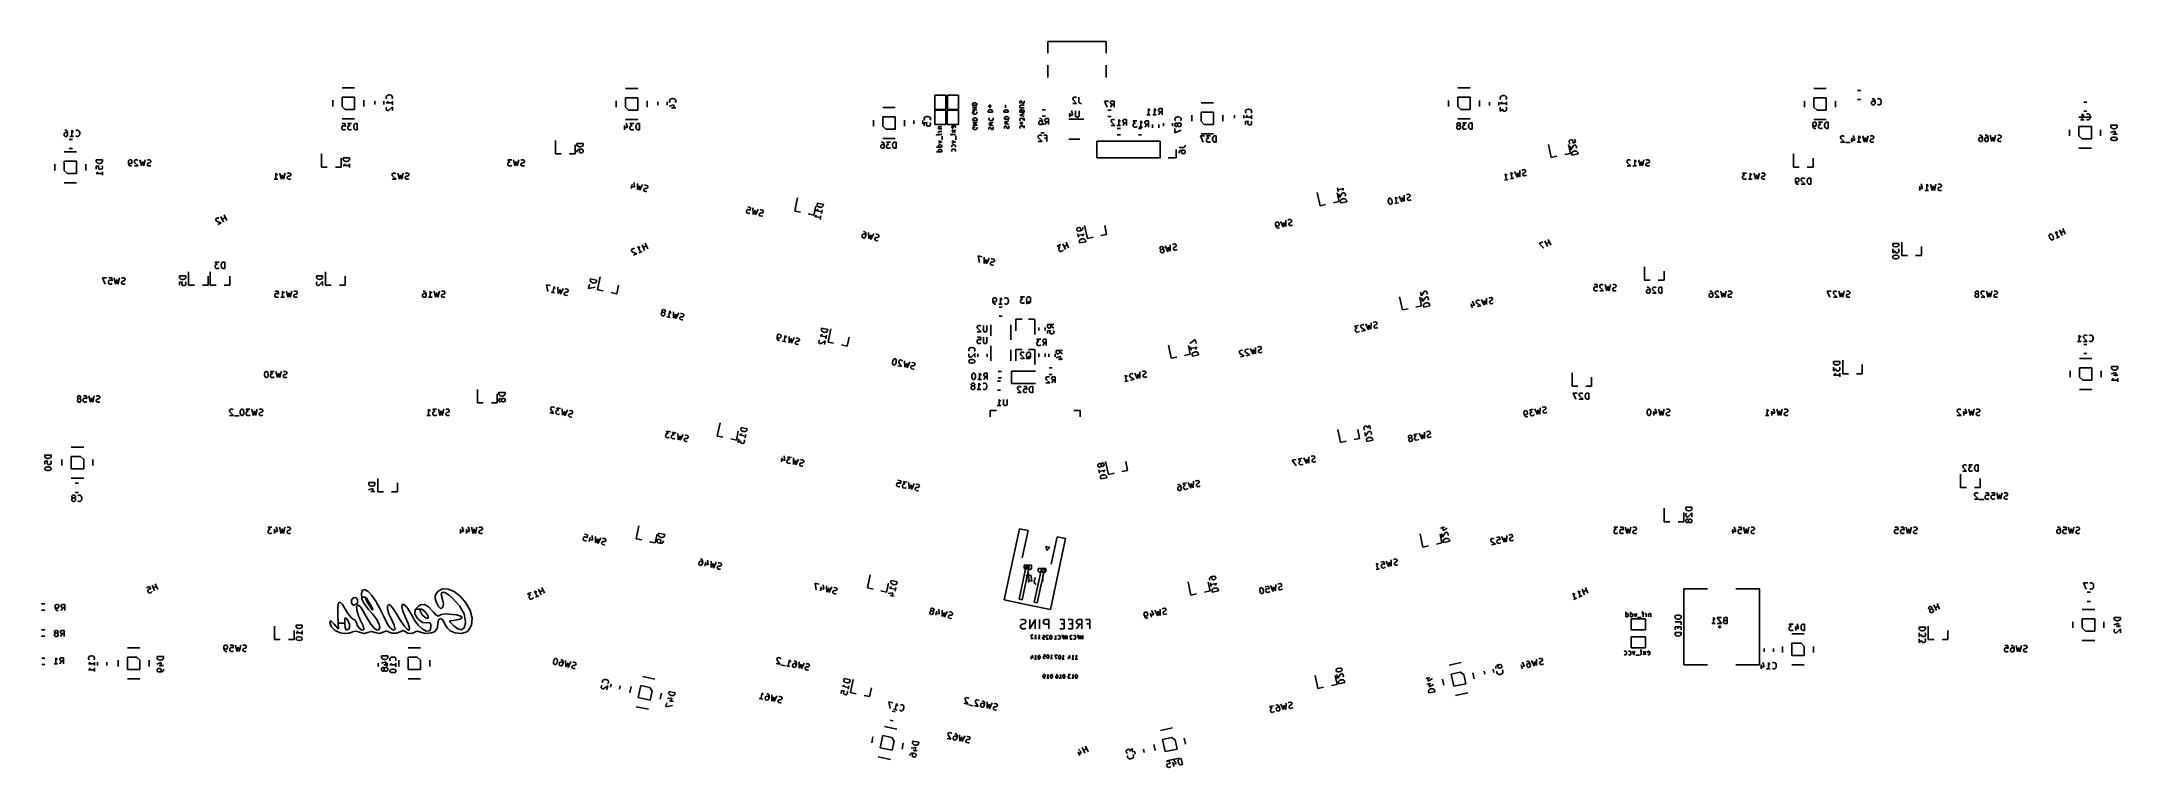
# Model space of a CAD drawing. Extents: x 27 to 362, y 19 to 136.
import ezdxf

# ---------------------------------------------------------------- set-up
doc = ezdxf.new("R2010")
doc.units = 0
doc.layers.add('BLACK', color=7, linetype='CONTINUOUS')

msp = doc.modelspace()

# ---------------------------------------------------------------- linework, layer by layer
at = {"layer": 'BLACK', "linetype": 'CONTINUOUS'}
for p, q in [((188.771, 134.267), (188.771, 136.167)), ((188.771, 136.167), (198.171, 136.167)), ((198.171, 134.267), (198.171, 136.167)), ((188.771, 130.367), (188.771, 132.367)), ((198.171, 130.367), (198.171, 132.367)), ((76.9765, 128.697), (74.9765, 128.697)), ((82.238, 127.452), (82.1427, 127.356)), ((82.3332, 127.499), (82.238, 127.452)), ((82.5237, 127.547), (82.3332, 127.499)), ((82.6666, 127.547), (82.5237, 127.547)), ((82.857, 127.499), (82.6666, 127.547)), ((82.9523, 127.452), (82.857, 127.499)), ((83.0475, 127.356), (82.9523, 127.452)), ((122.676, 128.597), (120.676, 128.597)), ((170.562, 127.505), (170.562, 125.219)), ((172.34, 127.505), (170.562, 127.505)), ((172.34, 125.219), (172.34, 127.505)), ((172.582, 127.505), (172.582, 125.219)), ((174.36, 127.505), (172.582, 127.505)), ((174.36, 125.219), (174.36, 127.505)), ((256.901, 128.679), (254.901, 128.679)), ((261.99, 127.414), (261.895, 127.367)), ((262.181, 127.462), (261.99, 127.414)), ((262.324, 127.462), (262.181, 127.462)), ((262.514, 127.414), (262.324, 127.462)), ((262.61, 127.367), (262.514, 127.414)), ((314.326, 128.572), (312.326, 128.572)), ((319.886, 128.282), (319.364, 128.282)), ((73.4765, 125.697), (73.4765, 126.697)), ((76.9765, 127.197), (74.9765, 127.197)), ((74.9765, 127.197), (74.9765, 125.697)), ((74.9765, 125.697), (75.4765, 125.197)), ((75.4765, 125.197), (76.9765, 125.197)), ((76.9765, 125.197), (76.9765, 127.197)), ((78.4765, 125.697), (78.4765, 126.697)), ((80.2277, 126.024), (80.2277, 126.546)), ((81.6977, 126.024), (81.6977, 126.546)), ((82.1427, 127.356), (82.0951, 127.213)), ((82.0951, 127.213), (82.0951, 127.118)), ((82.0951, 127.118), (82.1427, 126.975)), ((82.0951, 126.261), (82.238, 126.356)), ((83.0951, 126.261), (82.0951, 126.261)), ((82.1427, 125.547), (82.0951, 125.452)), ((82.0951, 125.452), (82.0951, 125.213)), ((82.0951, 125.213), (82.1427, 125.118)), ((82.1427, 126.975), (82.1904, 126.928)), ((82.1904, 125.594), (82.1427, 125.547)), ((82.1427, 125.118), (82.1904, 125.071)), ((82.1904, 125.071), (82.2856, 125.023)), ((82.238, 126.356), (82.3332, 126.452)), ((82.2856, 125.023), (82.3808, 125.023)), ((82.3332, 126.452), (82.3808, 126.547)), ((82.3808, 125.023), (82.5237, 125.071)), ((82.5237, 125.071), (83.0951, 125.642)), ((82.9999, 126.928), (83.0475, 126.975)), ((83.0951, 127.213), (83.0475, 127.356)), ((83.0475, 126.975), (83.0951, 127.118)), ((83.0951, 127.118), (83.0951, 127.213)), ((83.0951, 125.975), (83.0951, 126.547)), ((83.0951, 125.642), (83.0951, 125.023)), ((119.176, 125.597), (119.176, 126.597)), ((122.676, 127.097), (120.676, 127.097)), ((120.676, 127.097), (120.676, 125.597)), ((120.676, 125.597), (121.176, 125.097)), ((121.176, 125.097), (122.676, 125.097)), ((122.676, 125.097), (122.676, 127.097)), ((124.176, 125.597), (124.176, 126.597)), ((125.916, 125.911), (125.916, 126.434)), ((127.386, 125.911), (127.386, 126.434)), ((127.736, 125.72), (128.451, 125.958)), ((127.831, 126.768), (127.784, 126.625)), ((127.784, 126.625), (127.784, 126.53)), ((127.784, 126.53), (127.831, 126.387)), ((127.927, 126.863), (127.831, 126.768)), ((127.831, 126.387), (127.879, 126.339)), ((128.022, 126.91), (127.927, 126.863)), ((128.212, 126.958), (128.022, 126.91)), ((128.117, 125.482), (128.784, 125.482)), ((128.355, 126.958), (128.212, 126.958)), ((128.546, 126.91), (128.355, 126.958)), ((128.451, 125.958), (128.451, 125.339)), ((128.641, 126.863), (128.546, 126.91)), ((128.736, 126.768), (128.641, 126.863)), ((128.689, 126.339), (128.736, 126.387)), ((128.784, 126.625), (128.736, 126.768)), ((128.736, 126.387), (128.784, 126.53)), ((128.784, 126.53), (128.784, 126.625)), ((164.17, 125.504), (162.17, 125.504)), ((169.281, 124.086), (169.09, 124.038)), ((169.424, 124.086), (169.281, 124.086)), ((169.614, 124.038), (169.424, 124.086)), ((170.562, 125.219), (172.34, 125.219)), ((172.352, 125.091), (170.574, 125.091)), ((170.574, 125.091), (170.574, 122.805)), ((172.352, 122.805), (172.352, 125.091)), ((174.352, 125.09), (172.574, 125.09)), ((172.574, 125.09), (172.574, 122.804)), ((172.582, 125.219), (174.36, 125.219)), ((174.352, 122.804), (174.352, 125.09)), ((176.662, 126.162), (176.629, 126.062)), ((176.629, 126.062), (176.629, 125.896)), ((176.629, 125.896), (177.329, 125.896)), ((177.329, 125.162), (176.629, 125.562)), ((176.629, 125.562), (177.329, 125.562)), ((176.629, 125.162), (177.329, 125.162)), ((176.629, 124.729), (176.662, 124.829)), ((176.629, 124.662), (176.629, 124.729)), ((176.662, 124.562), (176.629, 124.662)), ((176.729, 126.229), (176.662, 126.162)), ((176.662, 124.829), (176.695, 124.862)), ((176.729, 124.496), (176.662, 124.562)), ((176.695, 124.862), (176.929, 124.862)), ((176.795, 126.262), (176.729, 126.229)), ((176.795, 124.462), (176.729, 124.496)), ((176.929, 126.296), (176.795, 126.262)), ((176.929, 124.429), (176.795, 124.462)), ((177.029, 126.296), (176.929, 126.296)), ((176.929, 124.862), (176.929, 124.729)), ((177.029, 124.429), (176.929, 124.429)), ((177.162, 126.262), (177.029, 126.296)), ((177.162, 124.462), (177.029, 124.429)), ((177.229, 126.229), (177.162, 126.262)), ((177.229, 124.496), (177.162, 124.462)), ((177.295, 126.162), (177.229, 126.229)), ((177.295, 124.562), (177.229, 124.496)), ((177.329, 126.062), (177.295, 126.162)), ((177.295, 124.829), (177.329, 124.762)), ((177.329, 124.662), (177.295, 124.562)), ((177.329, 125.896), (177.329, 126.062)), ((177.329, 124.762), (177.329, 124.662)), ((179.169, 125.746), (179.702, 125.746)), ((179.202, 125.046), (179.169, 124.946)), ((179.169, 124.946), (179.169, 124.78)), ((179.169, 124.78), (179.869, 124.78)), ((179.269, 125.113), (179.202, 125.046)), ((179.335, 125.146), (179.269, 125.113)), ((179.469, 125.18), (179.335, 125.146)), ((179.435, 125.48), (179.435, 126.013)), ((179.569, 125.18), (179.469, 125.18)), ((179.702, 125.146), (179.569, 125.18)), ((179.769, 125.113), (179.702, 125.146)), ((179.835, 125.046), (179.769, 125.113)), ((179.869, 124.946), (179.835, 125.046)), ((179.869, 124.78), (179.869, 124.946)), ((181.742, 125.012), (181.709, 124.912)), ((181.709, 124.912), (181.709, 124.746)), ((181.709, 124.746), (182.409, 124.746)), ((181.809, 125.079), (181.742, 125.012)), ((181.875, 125.112), (181.809, 125.079)), ((182.009, 125.146), (181.875, 125.112)), ((182.083, 124.05), (181.95, 124.017)), ((181.975, 125.446), (181.975, 125.979)), ((182.109, 125.146), (182.009, 125.146)), ((182.183, 124.05), (182.083, 124.05)), ((182.242, 125.112), (182.109, 125.146)), ((182.317, 124.017), (182.183, 124.05)), ((182.309, 125.079), (182.242, 125.112)), ((182.375, 125.012), (182.309, 125.079)), ((182.409, 124.912), (182.375, 125.012)), ((182.409, 124.746), (182.409, 124.912)), ((184.249, 126.446), (184.282, 126.512)), ((184.249, 126.279), (184.249, 126.446)), ((184.282, 126.179), (184.249, 126.279)), ((184.249, 125.746), (184.282, 125.812)), ((184.249, 125.612), (184.249, 125.746)), ((184.282, 125.546), (184.249, 125.612)), ((184.282, 125.112), (184.249, 125.046)), ((184.249, 125.046), (184.249, 124.779)), ((184.249, 124.779), (184.949, 124.779)), ((184.249, 124.312), (184.949, 124.546)), ((184.949, 124.079), (184.249, 124.312)), ((184.282, 126.512), (184.315, 126.546)), ((184.282, 125.812), (184.315, 125.846)), ((184.315, 125.512), (184.282, 125.546)), ((184.315, 125.146), (184.282, 125.112)), ((184.315, 126.546), (184.382, 126.579)), ((184.315, 125.846), (184.382, 125.879)), ((184.382, 125.479), (184.315, 125.512)), ((184.382, 125.179), (184.315, 125.146)), ((184.382, 126.579), (184.449, 126.579)), ((184.382, 125.879), (184.949, 125.879)), ((184.949, 125.479), (184.382, 125.479)), ((184.482, 125.179), (184.382, 125.179)), ((184.449, 126.579), (184.515, 126.546)), ((184.549, 125.146), (184.482, 125.179)), ((184.515, 126.546), (184.549, 126.512)), ((184.549, 126.512), (184.582, 126.446)), ((184.582, 125.112), (184.549, 125.146)), ((184.582, 126.446), (184.615, 126.312)), ((184.615, 125.012), (184.582, 125.112)), ((184.615, 126.312), (184.649, 126.246)), ((184.649, 125.079), (184.615, 125.012)), ((184.615, 125.012), (184.615, 124.779)), ((184.649, 126.246), (184.682, 126.212)), ((184.682, 125.112), (184.649, 125.079)), ((184.682, 126.212), (184.749, 126.179)), ((184.749, 125.146), (184.682, 125.112)), ((184.749, 126.179), (184.815, 126.179)), ((184.815, 125.146), (184.749, 125.146)), ((184.815, 126.179), (184.882, 126.212)), ((184.882, 125.112), (184.815, 125.146)), ((184.882, 126.212), (184.915, 126.246)), ((184.915, 125.079), (184.882, 125.112)), ((184.949, 126.479), (184.915, 126.579)), ((184.915, 126.246), (184.949, 126.312)), ((184.949, 125.012), (184.915, 125.079)), ((184.949, 126.312), (184.949, 126.479)), ((184.949, 124.779), (184.949, 125.012)), ((187.882, 125.165), (188.391, 125.165)), ((187.882, 124.12), (188.391, 124.12)), ((192.813, 124.303), (192.194, 124.303)), ((192.337, 124.637), (192.337, 123.97)), ((192.575, 125.018), (192.813, 124.303)), ((192.852, 127.075), (192.805, 126.98)), ((192.805, 126.98), (192.805, 126.884)), ((192.805, 126.884), (192.852, 126.741)), ((193.424, 126.17), (192.805, 126.17)), ((192.9, 127.122), (192.852, 127.075)), ((192.852, 126.741), (193.424, 126.17)), ((192.995, 127.17), (192.9, 127.122)), ((193.233, 127.17), (192.995, 127.17)), ((193.329, 127.122), (193.233, 127.17)), ((193.242, 124.16), (193.242, 124.97)), ((193.29, 124.065), (193.242, 124.16)), ((193.337, 124.018), (193.29, 124.065)), ((193.376, 127.075), (193.329, 127.122)), ((193.766, 124.065), (193.718, 124.018)), ((193.813, 124.16), (193.766, 124.065)), ((193.805, 127.17), (193.805, 126.456)), ((193.805, 126.456), (193.852, 126.313)), ((193.813, 124.97), (193.813, 124.16)), ((193.852, 126.313), (193.948, 126.218)), ((193.948, 126.218), (194.091, 126.17)), ((194.091, 126.17), (194.186, 126.17)), ((198.565, 126.57), (197.898, 126.57)), ((197.898, 126.57), (198.327, 125.57)), ((198.986, 125.115), (198.477, 125.115)), ((198.986, 124.07), (198.477, 124.07)), ((198.946, 126.475), (198.898, 126.38)), ((198.898, 126.38), (198.898, 126.237)), ((198.898, 126.237), (198.946, 126.141)), ((198.898, 125.57), (199.231, 126.046)), ((198.993, 126.522), (198.946, 126.475)), ((198.946, 126.141), (198.993, 126.094)), ((199.089, 126.57), (198.993, 126.522)), ((198.993, 126.094), (199.089, 126.046)), ((199.47, 126.57), (199.089, 126.57)), ((199.089, 126.046), (199.47, 126.046)), ((199.47, 125.57), (199.47, 126.57)), ((204.738, 124.348), (205.31, 124.348)), ((205.024, 124.348), (205.024, 125.348)), ((205.024, 125.348), (205.119, 125.205)), ((205.119, 125.205), (205.214, 125.11)), ((205.214, 125.11), (205.31, 125.062)), ((205.69, 124.348), (206.262, 124.348)), ((205.976, 124.348), (205.976, 125.348)), ((205.976, 125.348), (206.071, 125.205)), ((206.071, 125.205), (206.167, 125.11)), ((206.167, 125.11), (206.262, 125.062)), ((206.69, 125.252), (206.643, 125.157)), ((206.643, 125.157), (206.643, 125.014)), ((206.643, 125.014), (206.69, 124.919)), ((206.643, 124.348), (206.976, 124.824)), ((206.738, 125.3), (206.69, 125.252)), ((206.69, 124.919), (206.738, 124.871)), ((206.833, 125.348), (206.738, 125.3)), ((206.738, 124.871), (206.833, 124.824)), ((207.214, 125.348), (206.833, 125.348)), ((206.833, 124.824), (207.214, 124.824)), ((207.214, 124.348), (207.214, 125.348)), ((212.02, 123.297), (212.02, 124.297)), ((215.52, 126.297), (213.52, 126.297)), ((215.52, 124.797), (213.52, 124.797)), ((213.52, 124.797), (213.52, 123.297)), ((215.52, 122.797), (215.52, 124.797)), ((217.02, 123.297), (217.02, 124.297)), ((218.906, 124.302), (218.906, 123.78)), ((220.376, 124.302), (220.376, 123.78)), ((220.7, 125.071), (220.652, 124.929)), ((220.652, 124.929), (220.652, 124.833)), ((220.652, 124.833), (220.7, 124.69)), ((220.652, 123.976), (220.795, 124.071)), ((220.795, 125.167), (220.7, 125.071)), ((220.7, 124.69), (220.748, 124.643)), ((220.89, 125.214), (220.795, 125.167)), ((220.795, 124.071), (220.89, 124.167)), ((221.081, 125.262), (220.89, 125.214)), ((220.89, 124.167), (220.938, 124.262)), ((221.224, 125.262), (221.081, 125.262)), ((221.414, 125.214), (221.224, 125.262)), ((221.51, 125.167), (221.414, 125.214)), ((221.605, 125.071), (221.51, 125.167)), ((221.557, 124.643), (221.605, 124.69)), ((221.652, 124.929), (221.605, 125.071)), ((221.605, 124.69), (221.652, 124.833)), ((221.652, 124.833), (221.652, 124.929)), ((221.652, 123.69), (221.652, 124.262)), ((253.401, 125.679), (253.401, 126.679)), ((256.901, 127.179), (254.901, 127.179)), ((254.901, 127.179), (254.901, 125.679)), ((254.901, 125.679), (255.401, 125.179)), ((255.401, 125.179), (256.901, 125.179)), ((256.901, 125.179), (256.901, 127.179)), ((258.401, 125.679), (258.401, 126.679)), ((260.028, 126.371), (260.028, 125.849)), ((261.498, 126.371), (261.498, 125.849)), ((261.8, 127.271), (261.752, 127.129)), ((261.752, 127.129), (261.752, 127.033)), ((261.752, 127.033), (261.8, 126.89)), ((261.752, 126.176), (261.895, 126.271)), ((262.752, 126.176), (261.752, 126.176)), ((261.752, 125.557), (261.752, 124.938)), ((261.752, 124.938), (262.133, 125.271)), ((261.895, 127.367), (261.8, 127.271)), ((261.8, 126.89), (261.848, 126.843)), ((261.895, 126.271), (261.99, 126.367)), ((261.99, 126.367), (262.038, 126.462)), ((262.133, 125.271), (262.133, 125.129)), ((262.133, 125.129), (262.181, 125.033)), ((262.181, 125.033), (262.229, 124.986)), ((262.229, 124.986), (262.324, 124.938)), ((262.324, 124.938), (262.562, 124.938)), ((262.562, 124.938), (262.657, 124.986)), ((262.705, 127.271), (262.61, 127.367)), ((262.657, 126.843), (262.705, 126.89)), ((262.705, 125.51), (262.657, 125.557)), ((262.657, 124.986), (262.705, 125.033)), ((262.752, 127.129), (262.705, 127.271)), ((262.705, 126.89), (262.752, 127.033)), ((262.752, 125.414), (262.705, 125.51)), ((262.705, 125.033), (262.752, 125.129)), ((262.752, 127.033), (262.752, 127.129)), ((262.752, 125.89), (262.752, 126.462)), ((262.752, 125.129), (262.752, 125.414)), ((310.826, 125.572), (310.826, 126.572)), ((314.326, 127.072), (312.326, 127.072)), ((312.326, 127.072), (312.326, 125.572)), ((312.326, 125.572), (312.826, 125.072)), ((312.826, 125.072), (314.326, 125.072)), ((314.326, 125.072), (314.326, 127.072)), ((315.826, 125.572), (315.826, 126.572)), ((319.886, 126.812), (319.364, 126.812)), ((321.614, 126.376), (321.662, 126.471)), ((321.614, 126.138), (321.614, 126.376)), ((321.662, 126.043), (321.614, 126.138)), ((321.662, 126.471), (321.71, 126.519)), ((321.71, 125.995), (321.662, 126.043)), ((321.71, 126.948), (321.9, 126.948)), ((321.71, 126.519), (321.805, 126.567)), ((321.805, 125.948), (321.71, 125.995)), ((321.805, 126.567), (321.995, 126.567)), ((321.995, 125.948), (321.805, 125.948)), ((321.9, 126.948), (321.995, 126.9)), ((321.995, 126.9), (322.043, 126.852)), ((321.995, 126.567), (322.09, 126.519)), ((322.09, 125.995), (321.995, 125.948)), ((322.043, 126.852), (322.138, 126.71)), ((322.09, 126.519), (322.138, 126.471)), ((322.138, 126.043), (322.09, 125.995)), ((322.138, 126.71), (322.186, 126.519)), ((322.138, 126.471), (322.186, 126.376)), ((322.186, 126.138), (322.138, 126.043)), ((322.186, 126.519), (322.186, 126.138)), ((322.614, 126.9), (322.567, 126.852)), ((322.567, 126.043), (322.614, 125.995)), ((322.757, 126.948), (322.614, 126.9)), ((322.614, 125.995), (322.757, 125.948)), ((322.852, 126.948), (322.757, 126.948)), ((322.757, 125.948), (322.852, 125.948)), ((322.995, 126.9), (322.852, 126.948)), ((322.852, 125.948), (322.995, 125.995)), ((323.09, 126.805), (322.995, 126.9)), ((322.995, 125.995), (323.09, 126.09)), ((323.138, 126.71), (323.09, 126.805)), ((323.09, 126.09), (323.138, 126.186)), ((323.186, 126.519), (323.138, 126.71)), ((323.138, 126.186), (323.186, 126.376)), ((323.186, 126.376), (323.186, 126.519)), ((355.6, 123.515), (355.6, 124.515)), ((355.6, 124.515), (355.695, 124.372)), ((355.695, 124.372), (355.791, 124.277)), ((355.791, 124.277), (355.886, 124.229)), ((355.839, 126.382), (356.361, 126.382)), ((355.839, 124.912), (356.361, 124.912)), ((356.315, 124.467), (356.267, 124.42)), ((356.457, 124.515), (356.315, 124.467)), ((356.553, 124.515), (356.457, 124.515)), ((356.695, 124.467), (356.553, 124.515)), ((356.791, 124.372), (356.695, 124.467)), ((356.838, 124.277), (356.791, 124.372)), ((356.886, 124.086), (356.838, 124.277)), ((356.886, 123.944), (356.886, 124.086)), ((30.1381, 121.276), (30.1857, 121.371)), ((30.1381, 121.038), (30.1381, 121.276)), ((30.1857, 120.943), (30.1381, 121.038)), ((30.1857, 121.371), (30.2333, 121.419)), ((30.2333, 120.895), (30.1857, 120.943)), ((30.2333, 121.848), (30.4238, 121.848)), ((30.2333, 121.419), (30.3286, 121.467)), ((30.3286, 120.848), (30.2333, 120.895)), ((30.3286, 121.467), (30.519, 121.467)), ((30.519, 120.848), (30.3286, 120.848)), ((30.4238, 121.848), (30.519, 121.8)), ((30.519, 121.8), (30.5667, 121.752)), ((30.519, 121.467), (30.6143, 121.419)), ((30.6143, 120.895), (30.519, 120.848)), ((30.5667, 121.752), (30.6619, 121.61)), ((30.6143, 121.419), (30.6619, 121.371)), ((30.6619, 120.943), (30.6143, 120.895)), ((30.6619, 121.61), (30.7095, 121.419)), ((30.6619, 121.371), (30.7095, 121.276)), ((30.7095, 121.038), (30.6619, 120.943)), ((30.7095, 121.419), (30.7095, 121.038)), ((31.0905, 120.848), (31.6619, 120.848)), ((31.3762, 120.848), (31.3762, 121.848)), ((31.3762, 121.848), (31.4714, 121.705)), ((31.4714, 121.705), (31.5667, 121.61)), ((31.5667, 121.61), (31.6619, 121.562)), ((32.0905, 121.8), (32.0429, 121.752)), ((32.0429, 120.943), (32.0905, 120.895)), ((32.2333, 121.848), (32.0905, 121.8)), ((32.0905, 120.895), (32.2333, 120.848)), ((32.3286, 121.848), (32.2333, 121.848)), ((32.2333, 120.848), (32.3286, 120.848)), ((32.4714, 121.8), (32.3286, 121.848)), ((32.3286, 120.848), (32.4714, 120.895)), ((32.5667, 121.705), (32.4714, 121.8)), ((32.4714, 120.895), (32.5667, 120.99)), ((32.6143, 121.61), (32.5667, 121.705)), ((32.5667, 120.99), (32.6143, 121.086)), ((32.6619, 121.419), (32.6143, 121.61)), ((32.6143, 121.086), (32.6619, 121.276)), ((32.6619, 121.276), (32.6619, 121.419)), ((74.9857, 122.471), (74.9381, 122.376)), ((74.9381, 122.376), (74.9381, 122.138)), ((74.9381, 122.138), (74.9857, 122.043)), ((76.9765, 123.697), (74.9765, 123.697)), ((74.9857, 122.948), (75.4619, 122.948)), ((75.0333, 122.519), (74.9857, 122.471)), ((74.9857, 122.043), (75.0333, 121.995)), ((75.1286, 122.567), (75.0333, 122.519)), ((75.0333, 121.995), (75.1286, 121.948)), ((75.3667, 122.567), (75.1286, 122.567)), ((75.1286, 121.948), (75.3667, 121.948)), ((75.4619, 122.519), (75.3667, 122.567)), ((75.3667, 121.948), (75.4619, 121.995)), ((75.4619, 122.948), (75.5095, 122.471)), ((75.5095, 122.471), (75.4619, 122.519)), ((75.4619, 121.995), (75.5095, 122.043)), ((76.5095, 122.948), (75.8905, 122.948)), ((75.8905, 122.948), (76.2238, 122.567)), ((75.9381, 122.471), (75.8905, 122.376)), ((75.8905, 122.376), (75.8905, 122.138)), ((75.8905, 122.138), (75.9381, 122.043)), ((75.9857, 122.519), (75.9381, 122.471)), ((75.9381, 122.043), (75.9857, 121.995)), ((76.081, 122.567), (75.9857, 122.519)), ((75.9857, 121.995), (76.081, 121.948)), ((76.2238, 122.567), (76.081, 122.567)), ((76.081, 121.948), (76.3667, 121.948)), ((76.3667, 121.948), (76.4619, 121.995)), ((76.4619, 121.995), (76.5095, 122.043)), ((76.8905, 122.71), (76.8429, 122.519)), ((76.8429, 122.519), (76.8429, 122.376)), ((76.8429, 122.376), (76.8905, 122.186)), ((76.9381, 122.805), (76.8905, 122.71)), ((76.8905, 122.186), (76.9381, 122.09)), ((77.0333, 122.9), (76.9381, 122.805)), ((76.9381, 122.09), (77.0333, 121.995)), ((77.1762, 122.948), (77.0333, 122.9)), ((77.0333, 121.995), (77.1762, 121.948)), ((77.4143, 122.948), (77.1762, 122.948)), ((77.1762, 121.948), (77.4143, 121.948)), ((77.4143, 121.948), (77.4143, 122.948)), ((121.01, 122.281), (120.39, 122.281)), ((120.533, 122.614), (120.533, 121.948)), ((122.676, 123.597), (120.676, 123.597)), ((120.771, 122.995), (121.01, 122.281)), ((122.01, 122.948), (121.39, 122.948)), ((121.39, 122.948), (121.724, 122.567)), ((121.438, 122.471), (121.39, 122.376)), ((121.39, 122.376), (121.39, 122.138)), ((121.39, 122.138), (121.438, 122.043)), ((121.486, 122.519), (121.438, 122.471)), ((121.438, 122.043), (121.486, 121.995)), ((121.581, 122.567), (121.486, 122.519)), ((121.486, 121.995), (121.581, 121.948)), ((121.724, 122.567), (121.581, 122.567)), ((121.581, 121.948), (121.867, 121.948)), ((121.867, 121.948), (121.962, 121.995)), ((121.962, 121.995), (122.01, 122.043)), ((122.39, 122.71), (122.343, 122.519)), ((122.343, 122.519), (122.343, 122.376)), ((122.343, 122.376), (122.39, 122.186)), ((122.438, 122.805), (122.39, 122.71)), ((122.39, 122.186), (122.438, 122.09)), ((122.533, 122.9), (122.438, 122.805)), ((122.438, 122.09), (122.533, 121.995)), ((122.676, 122.948), (122.533, 122.9)), ((122.533, 121.995), (122.676, 121.948)), ((122.914, 122.948), (122.676, 122.948)), ((122.676, 121.948), (122.914, 121.948)), ((122.914, 121.948), (122.914, 122.948)), ((160.67, 122.504), (160.67, 123.504)), ((164.17, 124.004), (162.17, 124.004)), ((162.17, 124.004), (162.17, 122.504)), ((162.17, 122.504), (162.67, 122.004)), ((162.67, 122.004), (164.17, 122.004)), ((164.17, 122.004), (164.17, 124.004)), ((165.67, 122.504), (165.67, 123.504)), ((167.166, 123.434), (167.166, 122.911)), ((168.636, 123.434), (168.636, 122.911)), ((168.9, 123.895), (168.852, 123.752)), ((168.852, 123.752), (168.852, 123.657)), ((168.852, 123.657), (168.9, 123.514)), ((168.852, 123.038), (169.329, 123.086)), ((168.852, 122.562), (168.852, 123.038)), ((168.995, 123.99), (168.9, 123.895)), ((168.9, 123.514), (168.948, 123.467)), ((169.09, 124.038), (168.995, 123.99)), ((169.281, 123.038), (169.233, 122.943)), ((169.233, 122.943), (169.233, 122.705)), ((169.233, 122.705), (169.281, 122.61)), ((169.329, 123.086), (169.281, 123.038)), ((169.281, 122.61), (169.329, 122.562)), ((169.329, 122.562), (169.424, 122.514)), ((169.424, 122.514), (169.662, 122.514)), ((169.71, 123.99), (169.614, 124.038)), ((169.662, 122.514), (169.757, 122.562)), ((169.805, 123.895), (169.71, 123.99)), ((169.757, 123.467), (169.805, 123.514)), ((169.805, 123.038), (169.757, 123.086)), ((169.757, 122.562), (169.805, 122.61)), ((169.852, 123.752), (169.805, 123.895)), ((169.805, 123.514), (169.852, 123.657)), ((169.852, 122.943), (169.805, 123.038)), ((169.805, 122.61), (169.852, 122.705)), ((169.852, 123.657), (169.852, 123.752)), ((169.852, 122.705), (169.852, 122.943)), ((170.574, 122.805), (172.352, 122.805)), ((170.894, 121.135), (170.855, 121.058)), ((170.855, 121.058), (170.855, 120.981)), ((170.971, 121.174), (170.894, 121.135)), ((171.668, 121.174), (170.971, 121.174)), ((171.126, 122.413), (171.668, 122.413)), ((171.165, 122.374), (171.126, 122.297)), ((171.126, 122.297), (171.126, 122.18)), ((171.126, 122.18), (171.165, 122.103)), ((171.668, 121.677), (171.126, 121.677)), ((171.165, 121.6), (171.126, 121.522)), ((171.126, 121.522), (171.126, 121.445)), ((171.126, 121.29), (171.126, 120.981)), ((171.203, 122.413), (171.165, 122.374)), ((171.165, 122.103), (171.242, 122.064)), ((171.203, 121.639), (171.165, 121.6)), ((171.281, 121.677), (171.203, 121.639)), ((171.242, 122.064), (171.668, 122.064)), ((171.745, 120.903), (171.745, 120.284)), ((172.574, 122.804), (174.352, 122.804)), ((173.055, 121.177), (173.752, 121.177)), ((173.365, 122.532), (173.326, 122.455)), ((173.326, 122.455), (173.326, 122.3)), ((173.326, 122.3), (173.365, 122.222)), ((173.868, 121.913), (173.326, 121.487)), ((173.326, 121.913), (173.868, 121.487)), ((173.326, 121.293), (173.326, 120.984)), ((173.442, 122.571), (173.365, 122.532)), ((173.365, 122.222), (173.442, 122.184)), ((173.752, 122.571), (173.442, 122.571)), ((173.442, 122.184), (173.519, 122.184)), ((173.519, 122.184), (173.597, 122.571)), ((173.829, 122.532), (173.752, 122.571)), ((173.752, 121.177), (173.829, 121.139)), ((173.868, 122.455), (173.829, 122.532)), ((173.829, 122.222), (173.868, 122.3)), ((173.829, 121.139), (173.868, 121.061)), ((173.868, 122.3), (173.868, 122.455)), ((173.868, 121.061), (173.868, 120.984)), ((173.945, 120.906), (173.945, 120.287)), ((176.717, 123.7), (176.683, 123.6)), ((176.683, 123.6), (176.683, 123.433)), ((176.683, 123.433), (177.383, 123.433)), ((177.383, 122.7), (176.683, 123.1)), ((176.683, 123.1), (177.383, 123.1)), ((176.683, 122.7), (177.383, 122.7)), ((176.683, 122.267), (176.717, 122.367)), ((176.683, 122.2), (176.683, 122.267)), ((176.717, 122.1), (176.683, 122.2)), ((176.783, 123.767), (176.717, 123.7)), ((176.717, 122.367), (176.75, 122.4)), ((176.783, 122.033), (176.717, 122.1)), ((176.75, 122.4), (176.983, 122.4)), ((176.85, 123.8), (176.783, 123.767)), ((176.85, 122), (176.783, 122.033)), ((176.983, 123.833), (176.85, 123.8)), ((176.983, 121.967), (176.85, 122)), ((177.083, 123.833), (176.983, 123.833)), ((176.983, 122.4), (176.983, 122.267)), ((177.083, 121.967), (176.983, 121.967)), ((177.217, 123.8), (177.083, 123.833)), ((177.217, 122), (177.083, 121.967)), ((177.283, 123.767), (177.217, 123.8)), ((177.283, 122.033), (177.217, 122)), ((177.35, 123.7), (177.283, 123.767)), ((177.35, 122.1), (177.283, 122.033)), ((177.383, 123.6), (177.35, 123.7)), ((177.35, 122.367), (177.383, 122.3)), ((177.383, 122.2), (177.35, 122.1)), ((177.383, 123.433), (177.383, 123.6)), ((177.383, 122.3), (177.383, 122.2)), ((179.317, 123.817), (179.283, 123.717)), ((179.283, 123.717), (179.283, 123.65)), ((179.283, 123.65), (179.317, 123.55)), ((179.283, 123.017), (179.983, 123.183)), ((179.783, 122.883), (179.283, 123.017)), ((179.283, 122.75), (179.783, 122.883)), ((179.983, 122.583), (179.283, 122.75)), ((179.283, 122.217), (179.317, 122.283)), ((179.283, 122.05), (179.283, 122.217)), ((179.317, 121.95), (179.283, 122.05)), ((179.35, 123.85), (179.317, 123.817)), ((179.317, 123.55), (179.383, 123.483)), ((179.317, 122.283), (179.35, 122.317)), ((179.35, 122.317), (179.417, 122.35)), ((179.383, 123.483), (179.45, 123.45)), ((179.417, 122.35), (179.483, 122.35)), ((179.45, 123.45), (179.583, 123.417)), ((179.483, 122.35), (179.55, 122.317)), ((179.55, 122.317), (179.583, 122.283)), ((179.583, 123.417), (179.683, 123.417)), ((179.583, 122.283), (179.617, 122.217)), ((179.617, 122.217), (179.65, 122.083)), ((179.65, 122.083), (179.683, 122.017)), ((179.683, 123.417), (179.817, 123.45)), ((179.683, 122.017), (179.717, 121.983)), ((179.717, 121.983), (179.783, 121.95)), ((179.783, 121.95), (179.85, 121.95)), ((179.817, 123.45), (179.883, 123.483)), ((179.85, 121.95), (179.917, 121.983)), ((179.883, 123.483), (179.95, 123.55)), ((179.95, 123.817), (179.917, 123.85)), ((179.917, 121.983), (179.95, 122.017)), ((179.983, 123.717), (179.95, 123.817)), ((179.95, 123.55), (179.983, 123.65)), ((179.983, 122.25), (179.95, 122.35)), ((179.95, 122.017), (179.983, 122.083)), ((179.983, 123.65), (179.983, 123.717)), ((179.983, 122.083), (179.983, 122.25)), ((181.817, 123.917), (181.783, 123.817)), ((181.783, 123.817), (181.783, 123.65)), ((181.783, 123.65), (182.483, 123.65)), ((181.783, 123.217), (182.483, 123.383)), ((182.283, 123.083), (181.783, 123.217)), ((181.783, 122.95), (182.283, 123.083)), ((182.483, 122.783), (181.783, 122.95)), ((181.783, 122.417), (181.817, 122.483)), ((181.783, 122.25), (181.783, 122.417)), ((181.817, 122.15), (181.783, 122.25)), ((181.883, 123.983), (181.817, 123.917)), ((181.817, 122.483), (181.85, 122.517)), ((181.85, 122.517), (181.917, 122.55)), ((181.95, 124.017), (181.883, 123.983)), ((181.917, 122.55), (181.983, 122.55)), ((181.983, 122.55), (182.05, 122.517)), ((182.05, 122.517), (182.083, 122.483)), ((182.083, 122.483), (182.117, 122.417)), ((182.117, 122.417), (182.15, 122.283)), ((182.15, 122.283), (182.183, 122.217)), ((182.183, 122.217), (182.217, 122.183)), ((182.217, 122.183), (182.283, 122.15)), ((182.283, 122.15), (182.35, 122.15)), ((182.383, 123.983), (182.317, 124.017)), ((182.35, 122.15), (182.417, 122.183)), ((182.45, 123.917), (182.383, 123.983)), ((182.417, 122.183), (182.45, 122.217)), ((182.483, 123.817), (182.45, 123.917)), ((182.483, 122.45), (182.45, 122.55)), ((182.45, 122.217), (182.483, 122.283)), ((182.483, 123.65), (182.483, 123.817)), ((182.483, 122.283), (182.483, 122.45)), ((184.317, 123.733), (184.283, 123.667)), ((184.283, 123.667), (184.283, 123.467)), ((184.283, 123.467), (184.317, 123.4)), ((184.283, 123), (184.75, 123.167)), ((184.75, 122.833), (184.283, 123)), ((184.317, 122.533), (184.283, 122.467)), ((184.283, 122.467), (184.283, 122.267)), ((184.283, 122.267), (184.317, 122.2)), ((184.35, 123.767), (184.317, 123.733)), ((184.317, 123.4), (184.35, 123.367)), ((184.35, 122.567), (184.317, 122.533)), ((184.317, 122.2), (184.35, 122.167)), ((184.417, 123.8), (184.35, 123.767)), ((184.417, 122.6), (184.35, 122.567)), ((184.583, 123.8), (184.417, 123.8)), ((184.583, 122.6), (184.417, 122.6)), ((184.65, 123.767), (184.583, 123.8)), ((184.65, 122.567), (184.583, 122.6)), ((184.683, 123.733), (184.65, 123.767)), ((184.683, 122.533), (184.65, 122.567)), ((184.717, 123.667), (184.683, 123.733)), ((184.717, 122.467), (184.683, 122.533)), ((184.983, 123.8), (184.717, 123.567)), ((184.717, 123.567), (184.717, 123.667)), ((184.983, 122.6), (184.717, 122.367)), ((184.717, 122.367), (184.717, 122.467)), ((184.983, 123.367), (184.983, 123.8)), ((184.983, 122.167), (184.983, 122.6)), ((187.271, 120.95), (187.223, 120.855)), ((187.223, 120.855), (187.223, 120.759)), ((187.223, 120.759), (187.271, 120.616)), ((187.319, 120.997), (187.271, 120.95)), ((187.414, 121.045), (187.319, 120.997)), ((187.351, 123.189), (187.398, 123.284)), ((187.351, 122.95), (187.351, 123.189)), ((187.398, 122.855), (187.351, 122.95)), ((187.398, 123.284), (187.446, 123.331)), ((187.446, 122.808), (187.398, 122.855)), ((187.652, 121.045), (187.414, 121.045)), ((187.446, 123.76), (187.636, 123.76)), ((187.446, 123.331), (187.541, 123.379)), ((187.541, 122.76), (187.446, 122.808)), ((187.541, 123.379), (187.732, 123.379)), ((187.732, 122.76), (187.541, 122.76)), ((187.636, 123.76), (187.732, 123.712)), ((187.747, 120.997), (187.652, 121.045)), ((187.676, 122.857), (188.199, 122.857)), ((187.676, 121.437), (188.199, 121.437)), ((187.732, 123.712), (187.779, 123.665)), ((187.732, 123.379), (187.827, 123.331)), ((187.827, 122.808), (187.732, 122.76)), ((187.795, 120.95), (187.747, 120.997)), ((187.779, 123.665), (187.875, 123.522)), ((187.827, 123.331), (187.875, 123.284)), ((187.875, 122.855), (187.827, 122.808)), ((187.875, 123.522), (187.922, 123.331)), ((187.875, 123.284), (187.922, 123.189)), ((187.922, 122.95), (187.875, 122.855)), ((187.922, 123.331), (187.922, 122.95)), ((188.604, 121.045), (188.128, 121.045)), ((188.351, 123.665), (188.303, 123.57)), ((188.303, 123.57), (188.303, 123.427)), ((188.303, 123.427), (188.351, 123.331)), ((188.303, 122.76), (188.636, 123.236)), ((188.398, 123.712), (188.351, 123.665)), ((188.351, 123.331), (188.398, 123.284)), ((188.494, 123.76), (188.398, 123.712)), ((188.398, 123.284), (188.494, 123.236)), ((188.875, 123.76), (188.494, 123.76)), ((188.494, 123.236), (188.875, 123.236)), ((188.604, 120.045), (188.604, 121.045)), ((188.875, 122.76), (188.875, 123.76)), ((192.151, 123.632), (194.601, 123.632)), ((193.432, 123.97), (193.337, 124.018)), ((193.623, 123.97), (193.432, 123.97)), ((193.718, 124.018), (193.623, 123.97)), ((199.025, 123.505), (198.977, 123.41)), ((198.977, 123.41), (198.977, 123.314)), ((198.977, 123.314), (199.025, 123.171)), ((199.596, 122.6), (198.977, 122.6)), ((199.072, 123.552), (199.025, 123.505)), ((199.025, 123.171), (199.596, 122.6)), ((199.168, 123.6), (199.072, 123.552)), ((199.406, 123.6), (199.168, 123.6)), ((199.501, 123.552), (199.406, 123.6)), ((199.549, 123.505), (199.501, 123.552)), ((199.929, 122.6), (200.501, 122.6)), ((200.494, 122.145), (199.984, 122.145)), ((200.494, 121.1), (199.984, 121.1)), ((200.215, 122.6), (200.215, 123.6)), ((200.215, 123.6), (200.31, 123.457)), ((200.31, 123.457), (200.406, 123.362)), ((200.406, 123.362), (200.501, 123.314)), ((200.929, 123.505), (200.882, 123.41)), ((200.882, 123.41), (200.882, 123.267)), ((200.882, 123.267), (200.929, 123.171)), ((200.882, 122.6), (201.215, 123.076)), ((200.977, 123.552), (200.929, 123.505)), ((200.929, 123.171), (200.977, 123.124)), ((201.072, 123.6), (200.977, 123.552)), ((200.977, 123.124), (201.072, 123.076)), ((201.453, 123.6), (201.072, 123.6)), ((201.072, 123.076), (201.453, 123.076)), ((201.453, 122.6), (201.453, 123.6)), ((203.157, 123.348), (202.538, 123.348)), ((202.538, 123.348), (202.871, 122.967)), ((202.586, 122.871), (202.538, 122.776)), ((202.538, 122.776), (202.538, 122.538)), ((202.538, 122.538), (202.586, 122.443)), ((202.633, 122.919), (202.586, 122.871)), ((202.586, 122.443), (202.633, 122.395)), ((202.729, 122.967), (202.633, 122.919)), ((202.633, 122.395), (202.729, 122.348)), ((202.871, 122.967), (202.729, 122.967)), ((202.729, 122.348), (203.014, 122.348)), ((203.014, 122.348), (203.11, 122.395)), ((203.11, 122.395), (203.157, 122.443)), ((203.396, 122.145), (203.905, 122.145)), ((203.396, 121.1), (203.905, 121.1)), ((203.49, 122.348), (204.062, 122.348)), ((203.776, 122.348), (203.776, 123.348)), ((203.776, 123.348), (203.871, 123.205)), ((203.871, 123.205), (203.967, 123.11)), ((203.967, 123.11), (204.062, 123.062)), ((204.49, 123.252), (204.443, 123.157)), ((204.443, 123.157), (204.443, 123.014)), ((204.443, 123.014), (204.49, 122.919)), ((204.443, 122.348), (204.776, 122.824)), ((204.538, 123.3), (204.49, 123.252)), ((204.49, 122.919), (204.538, 122.871)), ((204.633, 123.348), (204.538, 123.3)), ((204.538, 122.871), (204.633, 122.824)), ((205.014, 123.348), (204.633, 123.348)), ((204.633, 122.824), (205.014, 122.824)), ((205.014, 122.348), (205.014, 123.348)), ((205.64, 122.268), (205.64, 122.777)), ((206.685, 122.268), (206.685, 122.777)), ((207.416, 122.499), (207.416, 123.021)), ((208.886, 122.499), (208.886, 123.021)), ((209.331, 123.831), (209.284, 123.688)), ((209.284, 123.688), (209.284, 123.593)), ((209.284, 123.593), (209.331, 123.45)), ((209.331, 122.927), (209.284, 122.831)), ((209.284, 122.831), (209.284, 122.641)), ((209.284, 122.641), (209.331, 122.546)), ((209.284, 122.117), (209.284, 121.45)), ((209.284, 121.45), (210.284, 121.879)), ((209.427, 123.927), (209.331, 123.831)), ((209.331, 123.45), (209.379, 123.403)), ((209.379, 122.974), (209.331, 122.927)), ((209.331, 122.546), (209.379, 122.498)), ((209.474, 123.022), (209.379, 122.974)), ((209.379, 122.498), (209.474, 122.45)), ((209.522, 123.974), (209.427, 123.927)), ((209.522, 123.022), (209.474, 123.022)), ((209.474, 122.45), (209.522, 122.45)), ((209.712, 124.022), (209.522, 123.974)), ((209.617, 122.974), (209.522, 123.022)), ((209.522, 122.45), (209.617, 122.498)), ((209.665, 122.927), (209.617, 122.974)), ((209.617, 122.498), (209.665, 122.546)), ((209.712, 122.831), (209.665, 122.927)), ((209.665, 122.546), (209.712, 122.641)), ((209.855, 124.022), (209.712, 124.022)), ((209.712, 122.831), (209.76, 122.927)), ((209.712, 122.641), (209.712, 122.831)), ((209.76, 122.546), (209.712, 122.641)), ((209.76, 122.927), (209.808, 122.974)), ((209.808, 122.498), (209.76, 122.546)), ((209.808, 122.974), (209.903, 123.022)), ((209.903, 122.45), (209.808, 122.498)), ((210.046, 123.974), (209.855, 124.022)), ((209.903, 123.022), (210.093, 123.022)), ((210.093, 122.45), (209.903, 122.45)), ((210.141, 123.927), (210.046, 123.974)), ((210.093, 123.022), (210.189, 122.974)), ((210.189, 122.498), (210.093, 122.45)), ((210.236, 123.831), (210.141, 123.927)), ((210.189, 123.403), (210.236, 123.45)), ((210.189, 122.974), (210.236, 122.927)), ((210.236, 122.546), (210.189, 122.498)), ((210.284, 123.688), (210.236, 123.831)), ((210.236, 123.45), (210.284, 123.593)), ((210.236, 122.927), (210.284, 122.831)), ((210.284, 122.641), (210.236, 122.546)), ((210.284, 123.593), (210.284, 123.688)), ((210.284, 122.831), (210.284, 122.641)), ((214.057, 120.948), (213.39, 120.948)), ((213.39, 120.948), (213.819, 119.948)), ((213.52, 123.297), (214.02, 122.797)), ((215.52, 121.297), (213.52, 121.297)), ((214.02, 122.797), (215.52, 122.797)), ((215.01, 120.948), (214.39, 120.948)), ((214.39, 120.948), (214.724, 120.567)), ((215.39, 120.71), (215.343, 120.519)), ((215.438, 120.805), (215.39, 120.71)), ((215.533, 120.9), (215.438, 120.805)), ((215.676, 120.948), (215.533, 120.9)), ((215.914, 120.948), (215.676, 120.948)), ((215.914, 119.948), (215.914, 120.948)), ((221.652, 123.976), (220.652, 123.976)), ((220.652, 123.262), (221.129, 123.31)), ((220.652, 122.786), (220.652, 123.262)), ((221.081, 123.262), (221.033, 123.167)), ((221.033, 123.167), (221.033, 122.929)), ((221.033, 122.929), (221.081, 122.833)), ((221.129, 123.31), (221.081, 123.262)), ((221.081, 122.833), (221.129, 122.786)), ((221.129, 122.786), (221.224, 122.738)), ((221.224, 122.738), (221.462, 122.738)), ((221.462, 122.738), (221.557, 122.786)), ((221.605, 123.262), (221.557, 123.31)), ((221.557, 122.786), (221.605, 122.833)), ((221.652, 123.167), (221.605, 123.262)), ((221.605, 122.833), (221.652, 122.929)), ((221.652, 122.929), (221.652, 123.167)), ((254.786, 122.952), (254.738, 122.857)), ((254.738, 122.857), (254.738, 122.81)), ((254.738, 122.81), (254.786, 122.714)), ((254.738, 122.429), (254.786, 122.524)), ((254.738, 122.238), (254.738, 122.429)), ((254.786, 122.143), (254.738, 122.238)), ((254.833, 123), (254.786, 122.952)), ((254.786, 122.714), (254.833, 122.667)), ((254.786, 122.524), (254.833, 122.571)), ((254.833, 122.095), (254.786, 122.143)), ((254.929, 123.048), (254.833, 123)), ((254.833, 122.667), (254.929, 122.619)), ((254.833, 122.571), (254.929, 122.619)), ((254.929, 122.048), (254.833, 122.095)), ((256.901, 123.679), (254.901, 123.679)), ((255.119, 123.048), (254.929, 123.048)), ((254.929, 122.619), (255.119, 122.619)), ((255.119, 122.048), (254.929, 122.048)), ((255.214, 123), (255.119, 123.048)), ((255.119, 122.619), (255.214, 122.667)), ((255.119, 122.619), (255.214, 122.571)), ((255.214, 122.095), (255.119, 122.048)), ((255.262, 122.952), (255.214, 123)), ((255.214, 122.667), (255.262, 122.714)), ((255.214, 122.571), (255.262, 122.524)), ((255.262, 122.143), (255.214, 122.095)), ((255.31, 122.857), (255.262, 122.952)), ((255.262, 122.714), (255.31, 122.81)), ((255.262, 122.524), (255.31, 122.429)), ((255.31, 122.238), (255.262, 122.143)), ((255.31, 122.81), (255.31, 122.857)), ((255.31, 122.429), (255.31, 122.238)), ((256.31, 123.048), (255.69, 123.048)), ((255.69, 123.048), (256.024, 122.667)), ((255.738, 122.571), (255.69, 122.476)), ((255.69, 122.476), (255.69, 122.238)), ((255.69, 122.238), (255.738, 122.143)), ((255.786, 122.619), (255.738, 122.571)), ((255.738, 122.143), (255.786, 122.095)), ((255.881, 122.667), (255.786, 122.619)), ((255.786, 122.095), (255.881, 122.048)), ((256.024, 122.667), (255.881, 122.667)), ((255.881, 122.048), (256.167, 122.048)), ((256.167, 122.048), (256.262, 122.095)), ((256.262, 122.095), (256.31, 122.143)), ((256.69, 122.81), (256.643, 122.619)), ((256.643, 122.619), (256.643, 122.476)), ((256.643, 122.476), (256.69, 122.286)), ((256.738, 122.905), (256.69, 122.81)), ((256.69, 122.286), (256.738, 122.19)), ((256.833, 123), (256.738, 122.905)), ((256.738, 122.19), (256.833, 122.095)), ((256.976, 123.048), (256.833, 123)), ((256.833, 122.095), (256.976, 122.048)), ((257.214, 123.048), (256.976, 123.048)), ((256.976, 122.048), (257.214, 122.048)), ((257.214, 122.048), (257.214, 123.048)), ((312.138, 122.957), (312.186, 123.052)), ((312.138, 122.576), (312.138, 122.957)), ((312.186, 122.624), (312.138, 122.719)), ((312.186, 122.386), (312.138, 122.576)), ((312.186, 123.052), (312.233, 123.1)), ((312.233, 122.576), (312.186, 122.624)), ((312.281, 122.243), (312.186, 122.386)), ((312.233, 123.1), (312.329, 123.148)), ((312.329, 122.529), (312.233, 122.576)), ((312.329, 122.195), (312.281, 122.243)), ((314.326, 123.572), (312.326, 123.572)), ((312.329, 123.148), (312.519, 123.148)), ((312.519, 122.529), (312.329, 122.529)), ((312.424, 122.148), (312.329, 122.195)), ((312.614, 122.148), (312.424, 122.148)), ((312.519, 123.148), (312.614, 123.1)), ((312.614, 122.576), (312.519, 122.529)), ((312.614, 123.1), (312.662, 123.052)), ((312.662, 122.624), (312.614, 122.576)), ((312.662, 123.052), (312.71, 122.957)), ((312.71, 122.719), (312.662, 122.624)), ((312.71, 122.957), (312.71, 122.719)), ((313.71, 123.148), (313.09, 123.148)), ((313.09, 123.148), (313.424, 122.767)), ((313.138, 122.671), (313.09, 122.576)), ((313.09, 122.576), (313.09, 122.338)), ((313.09, 122.338), (313.138, 122.243)), ((313.186, 122.719), (313.138, 122.671)), ((313.138, 122.243), (313.186, 122.195)), ((313.281, 122.767), (313.186, 122.719)), ((313.186, 122.195), (313.281, 122.148)), ((313.424, 122.767), (313.281, 122.767)), ((313.281, 122.148), (313.567, 122.148)), ((313.567, 122.148), (313.662, 122.195)), ((313.662, 122.195), (313.71, 122.243)), ((314.09, 122.91), (314.043, 122.719)), ((314.043, 122.719), (314.043, 122.576)), ((314.043, 122.576), (314.09, 122.386)), ((314.138, 123.005), (314.09, 122.91)), ((314.09, 122.386), (314.138, 122.29)), ((314.233, 123.1), (314.138, 123.005)), ((314.138, 122.29), (314.233, 122.195)), ((314.376, 123.148), (314.233, 123.1)), ((314.233, 122.195), (314.376, 122.148)), ((314.614, 123.148), (314.376, 123.148)), ((314.376, 122.148), (314.614, 122.148)), ((314.614, 122.148), (314.614, 123.148)), ((316.681, 120.852), (316.633, 120.757)), ((316.633, 120.757), (316.633, 120.662)), ((316.729, 120.9), (316.681, 120.852)), ((316.824, 120.948), (316.729, 120.9)), ((317.062, 120.948), (316.824, 120.948)), ((317.157, 120.9), (317.062, 120.948)), ((317.205, 120.852), (317.157, 120.9)), ((318.681, 120.995), (318.919, 120.281)), ((319.586, 119.948), (319.586, 120.948)), ((319.586, 120.948), (319.681, 120.805)), ((319.681, 120.805), (319.776, 120.71)), ((319.776, 120.71), (319.871, 120.662)), ((320.443, 119.948), (320.205, 120.948)), ((321.062, 120.948), (320.824, 119.948)), ((321.538, 120.948), (321.395, 120.9)), ((321.776, 120.948), (321.538, 120.948)), ((321.871, 120.9), (321.776, 120.948)), ((321.919, 120.852), (321.871, 120.9)), ((321.967, 120.757), (321.919, 120.852)), ((321.967, 120.662), (321.967, 120.757)), ((339.012, 121.043), (339.203, 121.043)), ((339.203, 121.043), (339.298, 120.995)), ((339.298, 120.995), (339.346, 120.948)), ((339.346, 120.948), (339.441, 120.805)), ((339.441, 120.805), (339.488, 120.614)), ((339.965, 121.043), (340.155, 121.043)), ((340.155, 121.043), (340.25, 120.995)), ((340.25, 120.995), (340.298, 120.948)), ((340.298, 120.948), (340.393, 120.805)), ((340.393, 120.805), (340.441, 120.614)), ((341.012, 120.043), (340.774, 121.043)), ((341.203, 120.757), (341.012, 120.043)), ((341.393, 120.043), (341.203, 120.757)), ((341.631, 121.043), (341.393, 120.043)), ((342.107, 121.043), (341.965, 120.995)), ((342.346, 121.043), (342.107, 121.043)), ((342.441, 120.995), (342.346, 121.043)), ((342.488, 120.948), (342.441, 120.995)), ((342.536, 120.853), (342.488, 120.948)), ((342.488, 120.662), (342.536, 120.757)), ((342.536, 120.757), (342.536, 120.853)), ((353.563, 120.947), (353.563, 121.947)), ((357.063, 123.947), (355.063, 123.947)), ((357.063, 122.447), (355.063, 122.447)), ((355.063, 122.447), (355.063, 120.947)), ((355.063, 120.947), (355.563, 120.447)), ((355.315, 123.515), (355.886, 123.515)), ((356.267, 123.61), (356.315, 123.563)), ((356.315, 123.563), (356.457, 123.515)), ((356.457, 123.515), (356.553, 123.515)), ((356.553, 123.515), (356.695, 123.563)), ((356.695, 123.563), (356.791, 123.658)), ((356.791, 123.658), (356.838, 123.753)), ((356.838, 123.753), (356.886, 123.944)), ((357.063, 120.447), (357.063, 122.447)), ((358.563, 120.947), (358.563, 121.947)), ((360.168, 121.471), (360.882, 121.709)), ((361.215, 122.662), (360.215, 122.662)), ((360.215, 122.662), (360.215, 122.424)), ((360.215, 122.424), (360.263, 122.281)), ((360.263, 122.281), (360.358, 122.185)), ((360.406, 120.709), (360.31, 120.662)), ((360.358, 122.185), (360.453, 122.138)), ((360.596, 120.757), (360.406, 120.709)), ((360.453, 122.138), (360.644, 122.09)), ((360.548, 121.233), (361.215, 121.233)), ((360.834, 120.757), (360.596, 120.757)), ((360.644, 122.09), (360.787, 122.09)), ((360.787, 122.09), (360.977, 122.138)), ((361.025, 120.709), (360.834, 120.757)), ((360.882, 121.709), (360.882, 121.09)), ((360.977, 122.138), (361.072, 122.185)), ((361.12, 120.662), (361.025, 120.709)), ((361.072, 122.185), (361.168, 122.281)), ((361.168, 122.281), (361.215, 122.424)), ((361.215, 122.424), (361.215, 122.662)), ((32.164, 118.36), (30.164, 118.36)), ((30.964, 120.382), (31.4865, 120.382)), ((30.964, 118.912), (31.4865, 118.912)), ((71.6527, 115.894), (71.6527, 118.054)), ((74.8127, 115.894), (74.8127, 117.354)), ((76.1524, 117.392), (75.1524, 117.392)), ((75.1524, 117.392), (75.1524, 117.154)), ((76.1524, 117.154), (76.1524, 117.392)), ((109.394, 118.034), (109.394, 120.194)), ((109.394, 118.034), (110.324, 118.034)), ((112.554, 118.034), (111.624, 118.034)), ((112.554, 118.034), (112.554, 119.494)), ((113.852, 119.738), (112.852, 119.738)), ((112.852, 119.738), (112.852, 119.5)), ((112.852, 119.5), (112.9, 119.357)), ((112.852, 118.5), (112.9, 118.595)), ((112.852, 118.31), (112.852, 118.5)), ((112.9, 119.357), (112.995, 119.262)), ((112.9, 118.595), (112.948, 118.643)), ((112.948, 118.643), (113.09, 118.738)), ((112.995, 119.262), (113.09, 119.214)), ((113.09, 119.214), (113.281, 119.167)), ((113.09, 118.738), (113.281, 118.786)), ((113.233, 118.595), (113.281, 118.69)), ((113.233, 118.405), (113.233, 118.595)), ((113.281, 118.31), (113.233, 118.405)), ((113.281, 119.167), (113.424, 119.167)), ((113.281, 118.786), (113.662, 118.786)), ((113.281, 118.69), (113.329, 118.738)), ((113.329, 118.262), (113.281, 118.31)), ((113.329, 118.738), (113.424, 118.786)), ((113.424, 118.214), (113.329, 118.262)), ((113.424, 119.167), (113.614, 119.214)), ((113.662, 118.214), (113.424, 118.214)), ((113.614, 119.214), (113.71, 119.262)), ((113.662, 118.786), (113.757, 118.738)), ((113.757, 118.262), (113.662, 118.214)), ((113.71, 119.262), (113.805, 119.357)), ((113.757, 118.738), (113.805, 118.69)), ((113.805, 118.31), (113.757, 118.262)), ((113.805, 119.357), (113.852, 119.5)), ((113.805, 118.69), (113.852, 118.595)), ((113.852, 118.405), (113.805, 118.31)), ((113.852, 119.5), (113.852, 119.738)), ((113.852, 118.595), (113.852, 118.405)), ((161.838, 119.376), (161.886, 119.471)), ((161.838, 119.138), (161.838, 119.376)), ((161.886, 119.043), (161.838, 119.138)), ((161.886, 119.471), (161.933, 119.519)), ((161.933, 118.995), (161.886, 119.043)), ((161.933, 119.948), (162.124, 119.948)), ((161.933, 119.519), (162.029, 119.567)), ((162.029, 118.948), (161.933, 118.995)), ((162.029, 119.567), (162.219, 119.567)), ((162.219, 118.948), (162.029, 118.948)), ((162.124, 119.948), (162.219, 119.9)), ((164.17, 120.504), (162.17, 120.504)), ((162.219, 119.9), (162.267, 119.852)), ((162.219, 119.567), (162.314, 119.519)), ((162.314, 118.995), (162.219, 118.948)), ((162.267, 119.852), (162.362, 119.71)), ((162.314, 119.519), (162.362, 119.471)), ((162.362, 119.043), (162.314, 118.995)), ((162.362, 119.71), (162.41, 119.519)), ((162.362, 119.471), (162.41, 119.376)), ((162.41, 119.138), (162.362, 119.043)), ((162.41, 119.519), (162.41, 119.138)), ((163.41, 119.948), (162.79, 119.948)), ((162.79, 119.948), (163.124, 119.567)), ((162.838, 119.471), (162.79, 119.376)), ((162.79, 119.376), (162.79, 119.138)), ((162.79, 119.138), (162.838, 119.043)), ((162.886, 119.519), (162.838, 119.471)), ((162.838, 119.043), (162.886, 118.995)), ((162.981, 119.567), (162.886, 119.519)), ((162.886, 118.995), (162.981, 118.948)), ((163.124, 119.567), (162.981, 119.567)), ((162.981, 118.948), (163.267, 118.948)), ((163.267, 118.948), (163.362, 118.995)), ((163.362, 118.995), (163.41, 119.043)), ((163.79, 119.71), (163.743, 119.519)), ((163.743, 119.519), (163.743, 119.376)), ((163.743, 119.376), (163.79, 119.186)), ((163.838, 119.805), (163.79, 119.71)), ((163.79, 119.186), (163.838, 119.09)), ((163.933, 119.9), (163.838, 119.805)), ((163.838, 119.09), (163.933, 118.995)), ((164.076, 119.948), (163.933, 119.9)), ((163.933, 118.995), (164.076, 118.948)), ((164.314, 119.948), (164.076, 119.948)), ((164.076, 118.948), (164.314, 118.948)), ((164.314, 118.948), (164.314, 119.948)), ((171.668, 119.123), (170.855, 119.123)), ((171.668, 118.387), (170.855, 118.387)), ((171.126, 120.168), (171.668, 119.974)), ((171.668, 119.974), (171.126, 119.781)), ((171.165, 119.432), (171.126, 119.355)), ((171.126, 119.355), (171.126, 119.2)), ((171.126, 119.2), (171.165, 119.123)), ((171.165, 118.697), (171.126, 118.62)), ((171.126, 118.62), (171.126, 118.465)), ((171.126, 118.465), (171.165, 118.387)), ((171.203, 119.471), (171.165, 119.432)), ((171.203, 118.736), (171.165, 118.697)), ((171.281, 119.51), (171.203, 119.471)), ((171.281, 118.774), (171.203, 118.736)), ((171.513, 119.51), (171.281, 119.51)), ((171.513, 118.774), (171.281, 118.774)), ((171.59, 119.471), (171.513, 119.51)), ((171.59, 118.736), (171.513, 118.774)), ((171.629, 119.432), (171.59, 119.471)), ((171.629, 118.697), (171.59, 118.736)), ((171.668, 119.355), (171.629, 119.432)), ((171.629, 119.123), (171.668, 119.2)), ((171.668, 118.62), (171.629, 118.697)), ((171.629, 118.387), (171.668, 118.465)), ((171.668, 119.2), (171.668, 119.355)), ((171.668, 118.465), (171.668, 118.62)), ((173.326, 120.171), (173.868, 119.977)), ((173.868, 119.977), (173.326, 119.784)), ((173.365, 119.436), (173.326, 119.358)), ((173.326, 119.358), (173.326, 119.203)), ((173.326, 119.203), (173.365, 119.126)), ((173.365, 118.739), (173.326, 118.662)), ((173.326, 118.662), (173.326, 118.507)), ((173.326, 118.507), (173.365, 118.429)), ((173.403, 119.474), (173.365, 119.436)), ((173.403, 118.778), (173.365, 118.739)), ((173.481, 119.513), (173.403, 119.474)), ((173.481, 118.816), (173.403, 118.778)), ((173.713, 119.513), (173.481, 119.513)), ((173.713, 118.816), (173.481, 118.816)), ((173.79, 119.474), (173.713, 119.513)), ((173.79, 118.778), (173.713, 118.816)), ((173.829, 119.436), (173.79, 119.474)), ((173.829, 118.739), (173.79, 118.778)), ((173.868, 119.358), (173.829, 119.436)), ((173.829, 119.126), (173.868, 119.203)), ((173.868, 118.662), (173.829, 118.739)), ((173.829, 118.429), (173.868, 118.507)), ((173.868, 119.203), (173.868, 119.358)), ((173.868, 118.507), (173.868, 118.662)), ((187.843, 120.045), (187.223, 120.045)), ((187.271, 120.616), (187.843, 120.045)), ((188.271, 120.569), (188.604, 120.569)), ((193.951, 120.412), (192.151, 120.412)), ((196.673, 117.417), (196.673, 120.077)), ((206.893, 120.077), (196.673, 120.077)), ((206.893, 117.417), (196.673, 117.417)), ((206.893, 117.417), (206.893, 120.077)), ((208.163, 117.417), (209.493, 117.417)), ((209.493, 117.417), (209.493, 118.747)), ((209.945, 119.081), (210.659, 119.081)), ((209.945, 118.366), (209.993, 118.462)), ((209.945, 118.176), (209.945, 118.366)), ((209.993, 118.462), (210.04, 118.509)), ((210.04, 118.509), (210.183, 118.605)), ((210.183, 118.605), (210.374, 118.652)), ((210.326, 118.462), (210.374, 118.557)), ((210.326, 118.271), (210.326, 118.462)), ((210.374, 118.176), (210.326, 118.271)), ((210.374, 118.652), (210.755, 118.652)), ((210.374, 118.557), (210.421, 118.605)), ((210.421, 118.128), (210.374, 118.176)), ((210.421, 118.605), (210.517, 118.652)), ((210.517, 118.081), (210.421, 118.128)), ((210.755, 118.081), (210.517, 118.081)), ((210.659, 119.081), (210.802, 119.128)), ((210.755, 118.652), (210.85, 118.605)), ((210.85, 118.128), (210.755, 118.081)), ((210.802, 119.128), (210.898, 119.224)), ((210.85, 118.605), (210.898, 118.557)), ((210.898, 118.176), (210.85, 118.128)), ((210.898, 119.224), (210.945, 119.366)), ((210.898, 118.557), (210.945, 118.462)), ((210.945, 118.271), (210.898, 118.176)), ((210.945, 119.366), (210.945, 119.462)), ((210.945, 118.462), (210.945, 118.271)), ((214.438, 120.471), (214.39, 120.376)), ((214.39, 120.376), (214.39, 120.138)), ((214.39, 120.138), (214.438, 120.043)), ((214.486, 120.519), (214.438, 120.471)), ((214.438, 120.043), (214.486, 119.995)), ((214.581, 120.567), (214.486, 120.519)), ((214.486, 119.995), (214.581, 119.948)), ((214.724, 120.567), (214.581, 120.567)), ((214.581, 119.948), (214.867, 119.948)), ((214.867, 119.948), (214.962, 119.995)), ((214.962, 119.995), (215.01, 120.043)), ((215.343, 120.519), (215.343, 120.376)), ((215.343, 120.376), (215.39, 120.186)), ((215.39, 120.186), (215.438, 120.09)), ((215.438, 120.09), (215.533, 119.995)), ((215.533, 119.995), (215.676, 119.948)), ((215.676, 119.948), (215.914, 119.948)), ((269.967, 117.454), (269.518, 119.566)), ((269.967, 117.454), (270.877, 117.647)), ((273.058, 118.111), (272.149, 117.917)), ((273.058, 118.111), (272.755, 119.539)), ((272.862, 120.157), (272.835, 120.054)), ((272.835, 120.054), (272.884, 119.821)), ((272.898, 120.213), (272.862, 120.157)), ((272.884, 119.821), (272.951, 119.738)), ((272.981, 120.28), (272.898, 120.213)), ((272.951, 119.738), (273.007, 119.701)), ((273.214, 120.329), (272.981, 120.28)), ((273.122, 118.703), (272.993, 119.309)), ((273.562, 119.381), (273.122, 118.703)), ((273.317, 120.303), (273.214, 120.329)), ((273.277, 118.201), (273.26, 118.051)), ((273.26, 118.051), (273.31, 117.818)), ((273.351, 118.314), (273.277, 118.201)), ((273.31, 117.818), (274.288, 118.026)), ((273.374, 120.266), (273.317, 120.303)), ((273.434, 118.38), (273.351, 118.314)), ((273.44, 120.183), (273.374, 120.266)), ((273.882, 119.936), (273.426, 119.79)), ((273.426, 119.79), (273.463, 119.847)), ((273.61, 118.466), (273.434, 118.38)), ((273.49, 119.95), (273.44, 120.183)), ((273.463, 119.847), (273.49, 119.95)), ((273.692, 119.457), (273.562, 119.381)), ((273.75, 118.496), (273.61, 118.466)), ((273.785, 119.477), (273.692, 119.457)), ((273.946, 118.489), (273.75, 118.496)), ((273.783, 120.402), (273.882, 119.936)), ((273.888, 119.45), (273.785, 119.477)), ((273.945, 119.414), (273.888, 119.45)), ((274.011, 119.33), (273.945, 119.414)), ((274.049, 118.462), (273.946, 118.489)), ((273.997, 118.938), (274.034, 118.994)), ((274.06, 119.097), (274.011, 119.33)), ((274.034, 118.994), (274.06, 119.097)), ((274.162, 118.389), (274.049, 118.462)), ((274.239, 118.259), (274.162, 118.389)), ((274.288, 118.026), (274.239, 118.259)), ((309.032, 115.911), (309.032, 118.071)), ((312.192, 115.911), (312.192, 117.371)), ((316.633, 120.662), (316.681, 120.519)), ((317.252, 119.948), (316.633, 119.948)), ((316.681, 120.519), (317.252, 119.948)), ((318.157, 119.852), (317.395, 119.852)), ((318.919, 120.281), (318.3, 120.281)), ((318.443, 120.614), (318.443, 119.948)), ((319.3, 119.948), (319.871, 119.948)), ((320.633, 120.662), (320.443, 119.948)), ((320.824, 119.948), (320.633, 120.662)), ((321.395, 120.233), (321.443, 120.329)), ((321.395, 120.138), (321.395, 120.233)), ((321.443, 120.043), (321.395, 120.138)), ((321.443, 120.329), (321.49, 120.376)), ((321.49, 119.995), (321.443, 120.043)), ((321.49, 120.376), (321.586, 120.424)), ((321.586, 119.948), (321.49, 119.995)), ((321.586, 120.424), (321.776, 120.471)), ((321.824, 119.948), (321.586, 119.948)), ((321.776, 120.471), (321.871, 120.519)), ((321.967, 119.995), (321.824, 119.948)), ((321.871, 120.519), (321.919, 120.567)), ((321.919, 120.567), (321.967, 120.662)), ((338.917, 120.472), (338.965, 120.567)), ((338.917, 120.234), (338.917, 120.472)), ((338.965, 120.138), (338.917, 120.234)), ((338.965, 120.567), (339.012, 120.614)), ((339.012, 120.091), (338.965, 120.138)), ((339.012, 120.614), (339.107, 120.662)), ((339.107, 120.043), (339.012, 120.091)), ((339.107, 120.662), (339.298, 120.662)), ((339.298, 120.043), (339.107, 120.043)), ((339.298, 120.662), (339.393, 120.614)), ((339.393, 120.091), (339.298, 120.043)), ((339.393, 120.614), (339.441, 120.567)), ((339.441, 120.138), (339.393, 120.091)), ((339.441, 120.567), (339.488, 120.472)), ((339.488, 120.234), (339.441, 120.138)), ((339.488, 120.614), (339.488, 120.234)), ((339.869, 120.472), (339.917, 120.567)), ((339.869, 120.234), (339.869, 120.472)), ((339.917, 120.138), (339.869, 120.234)), ((339.917, 120.567), (339.965, 120.614)), ((339.965, 120.091), (339.917, 120.138)), ((339.965, 120.614), (340.06, 120.662)), ((340.06, 120.043), (339.965, 120.091)), ((340.06, 120.662), (340.25, 120.662)), ((340.25, 120.043), (340.06, 120.043)), ((340.25, 120.662), (340.346, 120.614)), ((340.346, 120.091), (340.25, 120.043)), ((340.346, 120.614), (340.393, 120.567)), ((340.393, 120.138), (340.346, 120.091)), ((340.393, 120.567), (340.441, 120.472)), ((340.441, 120.234), (340.393, 120.138)), ((340.441, 120.614), (340.441, 120.234)), ((341.965, 120.329), (342.012, 120.424)), ((341.965, 120.234), (341.965, 120.329)), ((342.012, 120.138), (341.965, 120.234)), ((342.012, 120.424), (342.06, 120.472)), ((342.06, 120.091), (342.012, 120.138)), ((342.06, 120.472), (342.155, 120.519)), ((342.155, 120.043), (342.06, 120.091)), ((342.155, 120.519), (342.346, 120.567)), ((342.393, 120.043), (342.155, 120.043)), ((342.346, 120.567), (342.441, 120.614)), ((342.536, 120.091), (342.393, 120.043)), ((342.441, 120.614), (342.488, 120.662)), ((357.063, 118.947), (355.063, 118.947)), ((355.563, 120.447), (357.063, 120.447)), ((360.263, 120.614), (360.215, 120.519)), ((360.215, 120.519), (360.215, 120.424)), ((360.215, 120.424), (360.263, 120.328)), ((360.31, 120.662), (360.263, 120.614)), ((360.263, 120.328), (360.31, 120.281)), ((360.31, 120.281), (360.406, 120.233)), ((360.406, 120.233), (360.596, 120.185)), ((360.596, 120.185), (360.834, 120.185)), ((360.834, 120.185), (361.025, 120.233)), ((361.025, 120.233), (361.12, 120.281)), ((361.168, 120.614), (361.12, 120.662)), ((361.12, 120.281), (361.168, 120.328)), ((361.215, 120.519), (361.168, 120.614)), ((361.168, 120.328), (361.215, 120.424)), ((361.215, 120.424), (361.215, 120.519)), ((28.664, 115.36), (28.664, 116.36)), ((32.164, 116.86), (30.164, 116.86)), ((30.164, 116.86), (30.164, 115.36)), ((30.164, 115.36), (30.664, 114.86)), ((30.664, 114.86), (32.164, 114.86)), ((32.164, 114.86), (32.164, 116.86)), ((33.664, 115.36), (33.664, 116.36)), ((36.3164, 117.074), (35.3164, 117.074)), ((35.3164, 117.074), (35.3164, 116.836)), ((35.3164, 116.836), (35.364, 116.693)), ((35.3164, 116.074), (35.7926, 116.122)), ((35.3164, 115.598), (35.3164, 116.074)), ((35.3164, 114.884), (35.4592, 114.979)), ((36.3164, 114.884), (35.3164, 114.884)), ((35.364, 116.693), (35.4592, 116.598)), ((35.4592, 116.598), (35.5545, 116.55)), ((35.4592, 114.979), (35.5545, 115.074)), ((35.5545, 116.55), (35.7449, 116.503)), ((35.5545, 115.074), (35.6021, 115.169)), ((35.7449, 116.074), (35.6973, 115.979)), ((35.6973, 115.979), (35.6973, 115.741)), ((35.6973, 115.741), (35.7449, 115.646)), ((35.7449, 116.503), (35.8878, 116.503)), ((35.7926, 116.122), (35.7449, 116.074)), ((35.7449, 115.646), (35.7926, 115.598)), ((35.7926, 115.598), (35.8878, 115.55)), ((35.8878, 116.503), (36.0783, 116.55)), ((35.8878, 115.55), (36.1259, 115.55)), ((36.0783, 116.55), (36.1735, 116.598)), ((36.1259, 115.55), (36.2211, 115.598)), ((36.1735, 116.598), (36.2688, 116.693)), ((36.2688, 116.074), (36.2211, 116.122)), ((36.2211, 115.598), (36.2688, 115.646)), ((36.2688, 116.693), (36.3164, 116.836)), ((36.3164, 115.979), (36.2688, 116.074)), ((36.2688, 115.646), (36.3164, 115.741)), ((36.3164, 116.836), (36.3164, 117.074)), ((36.3164, 115.741), (36.3164, 115.979)), ((36.3164, 114.598), (36.3164, 115.169)), ((40.517, 116.897), (40.5646, 116.992)), ((40.517, 116.516), (40.517, 116.897)), ((40.5646, 116.563), (40.517, 116.658)), ((40.5646, 116.325), (40.517, 116.516)), ((40.5646, 116.992), (40.6122, 117.039)), ((40.6122, 116.516), (40.5646, 116.563)), ((40.6598, 116.182), (40.5646, 116.325)), ((40.6122, 117.039), (40.7074, 117.087)), ((40.7074, 116.468), (40.6122, 116.516)), ((40.7074, 116.135), (40.6598, 116.182)), ((40.7074, 117.087), (40.8979, 117.087)), ((40.8979, 116.468), (40.7074, 116.468)), ((40.8027, 116.087), (40.7074, 116.135)), ((40.9932, 116.087), (40.8027, 116.087)), ((40.8979, 117.087), (40.9932, 117.039)), ((40.9932, 116.516), (40.8979, 116.468)), ((40.9932, 117.039), (41.0408, 116.992)), ((41.0408, 116.563), (40.9932, 116.516)), ((41.0408, 116.992), (41.0884, 116.897)), ((41.0884, 116.658), (41.0408, 116.563)), ((41.0884, 116.897), (41.0884, 116.658)), ((41.517, 116.992), (41.4693, 116.897)), ((41.4693, 116.897), (41.4693, 116.801)), ((41.4693, 116.801), (41.517, 116.658)), ((42.0884, 116.087), (41.4693, 116.087)), ((41.5646, 117.039), (41.517, 116.992)), ((41.517, 116.658), (42.0884, 116.087)), ((41.6598, 117.087), (41.5646, 117.039)), ((41.8979, 117.087), (41.6598, 117.087)), ((41.9932, 117.039), (41.8979, 117.087)), ((42.0408, 116.992), (41.9932, 117.039)), ((42.6122, 116.087), (42.3741, 117.087)), ((42.8027, 116.801), (42.6122, 116.087)), ((42.9932, 116.087), (42.8027, 116.801)), ((43.2312, 117.087), (42.9932, 116.087)), ((43.7074, 117.087), (43.5646, 117.039)), ((43.5646, 116.373), (43.6122, 116.468)), ((43.5646, 116.278), (43.5646, 116.373)), ((43.6122, 116.182), (43.5646, 116.278)), ((43.6122, 116.468), (43.6598, 116.516)), ((43.6598, 116.135), (43.6122, 116.182)), ((43.6598, 116.516), (43.7551, 116.563)), ((43.7551, 116.087), (43.6598, 116.135)), ((43.9455, 117.087), (43.7074, 117.087)), ((43.7551, 116.563), (43.9455, 116.611)), ((43.9932, 116.087), (43.7551, 116.087)), ((44.0408, 117.039), (43.9455, 117.087)), ((43.9455, 116.611), (44.0408, 116.658)), ((44.136, 116.135), (43.9932, 116.087)), ((44.0884, 116.992), (44.0408, 117.039)), ((44.0408, 116.658), (44.0884, 116.706)), ((44.136, 116.897), (44.0884, 116.992)), ((44.0884, 116.706), (44.136, 116.801)), ((44.136, 116.801), (44.136, 116.897)), ((64.2989, 113.947), (64.2989, 114.947)), ((64.2989, 114.947), (64.3941, 114.804)), ((64.3941, 114.804), (64.4894, 114.709)), ((64.4894, 114.709), (64.5846, 114.661)), ((65.156, 113.947), (64.9179, 114.947)), ((65.3465, 114.661), (65.156, 113.947)), ((65.537, 113.947), (65.3465, 114.661)), ((65.7751, 114.947), (65.537, 113.947)), ((66.2513, 114.947), (66.1084, 114.899)), ((66.1084, 114.233), (66.156, 114.328)), ((66.1084, 114.137), (66.1084, 114.233)), ((66.156, 114.042), (66.1084, 114.137)), ((66.156, 114.328), (66.2036, 114.376)), ((66.2036, 113.995), (66.156, 114.042)), ((66.2036, 114.376), (66.2989, 114.423)), ((66.2989, 113.947), (66.2036, 113.995)), ((66.4894, 114.947), (66.2513, 114.947)), ((66.2989, 114.423), (66.4894, 114.471)), ((66.5846, 114.899), (66.4894, 114.947)), ((66.4894, 114.471), (66.5846, 114.518)), ((66.6798, 113.995), (66.537, 113.947)), ((66.6322, 114.852), (66.5846, 114.899)), ((66.5846, 114.518), (66.6322, 114.566)), ((66.6798, 114.757), (66.6322, 114.852)), ((66.6322, 114.566), (66.6798, 114.661)), ((66.6798, 114.661), (66.6798, 114.757)), ((71.6527, 115.894), (72.5827, 115.894)), ((74.8127, 115.894), (73.8827, 115.894)), ((75.1524, 117.154), (75.2, 117.011)), ((75.1524, 116.154), (75.2952, 116.249)), ((76.1524, 116.154), (75.1524, 116.154)), ((75.2, 117.011), (75.2952, 116.916)), ((75.2952, 116.916), (75.3905, 116.868)), ((75.2952, 116.249), (75.3905, 116.344)), ((75.3905, 116.868), (75.581, 116.82)), ((75.3905, 116.344), (75.4381, 116.439)), ((75.581, 116.82), (75.7238, 116.82)), ((75.7238, 116.82), (75.9143, 116.868)), ((75.9143, 116.868), (76.0095, 116.916)), ((76.0095, 116.916), (76.1048, 117.011)), ((76.1048, 117.011), (76.1524, 117.154)), ((76.1524, 115.868), (76.1524, 116.439)), ((83.1108, 114.852), (83.0632, 114.757)), ((83.0632, 114.757), (83.0632, 114.661)), ((83.0632, 114.661), (83.1108, 114.518)), ((83.1584, 114.899), (83.1108, 114.852)), ((83.1108, 114.518), (83.6822, 113.947)), ((83.2536, 114.947), (83.1584, 114.899)), ((83.4917, 114.947), (83.2536, 114.947)), ((83.587, 114.899), (83.4917, 114.947)), ((83.6346, 114.852), (83.587, 114.899)), ((84.206, 113.947), (83.9679, 114.947)), ((84.3965, 114.661), (84.206, 113.947)), ((84.587, 113.947), (84.3965, 114.661)), ((84.8251, 114.947), (84.587, 113.947)), ((85.3013, 114.947), (85.1584, 114.899)), ((85.1584, 114.233), (85.206, 114.328)), ((85.1584, 114.138), (85.1584, 114.233)), ((85.206, 114.042), (85.1584, 114.138)), ((85.206, 114.328), (85.2536, 114.376)), ((85.2536, 113.995), (85.206, 114.042)), ((85.2536, 114.376), (85.3489, 114.423)), ((85.3489, 113.947), (85.2536, 113.995)), ((85.5393, 114.947), (85.3013, 114.947)), ((85.3489, 114.423), (85.5393, 114.471)), ((85.6346, 114.899), (85.5393, 114.947)), ((85.5393, 114.471), (85.6346, 114.518)), ((85.7298, 113.995), (85.587, 113.947)), ((85.6822, 114.852), (85.6346, 114.899)), ((85.6346, 114.518), (85.6822, 114.566)), ((85.7298, 114.757), (85.6822, 114.852)), ((85.6822, 114.566), (85.7298, 114.661)), ((85.7298, 114.661), (85.7298, 114.757)), ((102.322, 117.087), (101.703, 117.087)), ((101.703, 117.087), (102.036, 116.706)), ((101.751, 116.611), (101.703, 116.516)), ((101.703, 116.516), (101.703, 116.277)), ((101.703, 116.277), (101.751, 116.182)), ((101.798, 116.658), (101.751, 116.611)), ((101.751, 116.182), (101.798, 116.135)), ((101.894, 116.706), (101.798, 116.658)), ((101.798, 116.135), (101.894, 116.087)), ((102.036, 116.706), (101.894, 116.706)), ((101.894, 116.087), (102.179, 116.087)), ((102.179, 116.087), (102.275, 116.135)), ((102.275, 116.135), (102.322, 116.182)), ((102.846, 116.087), (102.608, 117.087)), ((103.036, 116.801), (102.846, 116.087)), ((103.227, 116.087), (103.036, 116.801)), ((103.465, 117.087), (103.227, 116.087)), ((103.941, 117.087), (103.798, 117.039)), ((103.798, 116.373), (103.846, 116.468)), ((103.798, 116.277), (103.798, 116.373)), ((103.846, 116.182), (103.798, 116.277)), ((103.846, 116.468), (103.894, 116.516)), ((103.894, 116.135), (103.846, 116.182)), ((103.894, 116.516), (103.989, 116.563)), ((103.989, 116.087), (103.894, 116.135)), ((104.179, 117.087), (103.941, 117.087)), ((103.989, 116.563), (104.179, 116.611)), ((104.227, 116.087), (103.989, 116.087)), ((104.275, 117.039), (104.179, 117.087)), ((104.179, 116.611), (104.275, 116.658)), ((104.37, 116.135), (104.227, 116.087)), ((104.322, 116.992), (104.275, 117.039)), ((104.275, 116.658), (104.322, 116.706)), ((104.37, 116.897), (104.322, 116.992)), ((104.322, 116.706), (104.37, 116.801)), ((104.37, 116.801), (104.37, 116.897)), ((262.734, 113.867), (262.526, 114.845)), ((262.526, 114.845), (262.649, 114.725)), ((262.649, 114.725), (262.762, 114.652)), ((262.762, 114.652), (262.865, 114.625)), ((263.386, 114.005), (263.945, 114.124)), ((263.665, 114.065), (263.457, 115.043)), ((263.457, 115.043), (263.58, 114.923)), ((263.58, 114.923), (263.693, 114.85)), ((263.693, 114.85), (263.796, 114.823)), ((264.504, 114.243), (264.063, 115.172)), ((264.542, 114.981), (264.504, 114.243)), ((264.876, 114.322), (264.542, 114.981)), ((264.901, 115.35), (264.876, 114.322)), ((265.367, 115.449), (265.237, 115.372)), ((265.6, 115.498), (265.367, 115.449)), ((265.376, 114.72), (265.403, 114.823)), ((265.396, 114.627), (265.376, 114.72)), ((265.462, 114.544), (265.396, 114.627)), ((265.403, 114.823), (265.439, 114.88)), ((265.439, 114.88), (265.523, 114.946)), ((265.519, 114.507), (265.462, 114.544)), ((265.622, 114.481), (265.519, 114.507)), ((265.523, 114.946), (265.699, 115.032)), ((265.703, 115.471), (265.6, 115.498)), ((265.855, 114.53), (265.622, 114.481)), ((265.699, 115.032), (265.782, 115.099)), ((265.76, 115.435), (265.703, 115.471)), ((265.826, 115.352), (265.76, 115.435)), ((265.782, 115.099), (265.819, 115.155)), ((265.819, 115.155), (265.846, 115.258)), ((265.846, 115.258), (265.826, 115.352)), ((265.984, 114.606), (265.855, 114.53)), ((282.235, 116.992), (282.187, 116.897)), ((282.187, 116.897), (282.187, 116.801)), ((282.187, 116.801), (282.235, 116.658)), ((282.806, 116.087), (282.187, 116.087)), ((282.282, 117.039), (282.235, 116.992)), ((282.235, 116.658), (282.806, 116.087)), ((282.377, 117.087), (282.282, 117.039)), ((282.616, 117.087), (282.377, 117.087)), ((282.711, 117.039), (282.616, 117.087)), ((282.758, 116.992), (282.711, 117.039)), ((283.139, 116.087), (283.711, 116.087)), ((283.425, 116.087), (283.425, 117.087)), ((283.425, 117.087), (283.52, 116.944)), ((283.52, 116.944), (283.616, 116.849)), ((283.616, 116.849), (283.711, 116.801)), ((284.282, 116.087), (284.044, 117.087)), ((284.473, 116.801), (284.282, 116.087)), ((284.663, 116.087), (284.473, 116.801)), ((284.901, 117.087), (284.663, 116.087)), ((285.377, 117.087), (285.235, 117.039)), ((285.235, 116.373), (285.282, 116.468)), ((285.235, 116.277), (285.235, 116.373)), ((285.282, 116.182), (285.235, 116.277)), ((285.282, 116.468), (285.33, 116.516)), ((285.33, 116.135), (285.282, 116.182)), ((285.33, 116.516), (285.425, 116.563)), ((285.425, 116.087), (285.33, 116.135)), ((285.616, 117.087), (285.377, 117.087)), ((285.425, 116.563), (285.616, 116.611)), ((285.663, 116.087), (285.425, 116.087)), ((285.711, 117.039), (285.616, 117.087)), ((285.616, 116.611), (285.711, 116.658)), ((285.806, 116.135), (285.663, 116.087)), ((285.758, 116.992), (285.711, 117.039)), ((285.711, 116.658), (285.758, 116.706)), ((285.806, 116.897), (285.758, 116.992)), ((285.758, 116.706), (285.806, 116.801)), ((285.806, 116.801), (285.806, 116.897)), ((301.436, 114.947), (300.817, 114.947)), ((300.817, 114.947), (301.15, 114.566)), ((300.865, 114.471), (300.817, 114.376)), ((300.817, 114.376), (300.817, 114.137)), ((300.817, 114.137), (300.865, 114.042)), ((300.912, 114.518), (300.865, 114.471)), ((300.865, 114.042), (300.912, 113.995)), ((301.007, 114.566), (300.912, 114.518)), ((300.912, 113.995), (301.007, 113.947)), ((301.15, 114.566), (301.007, 114.566)), ((301.293, 113.947), (301.388, 113.995)), ((301.388, 113.995), (301.436, 114.042)), ((302.055, 113.947), (302.055, 114.947)), ((302.055, 114.947), (302.15, 114.804)), ((302.15, 114.804), (302.246, 114.709)), ((302.246, 114.709), (302.341, 114.661)), ((302.912, 113.947), (302.674, 114.947)), ((303.103, 114.661), (302.912, 113.947)), ((303.293, 113.947), (303.103, 114.661)), ((303.531, 114.947), (303.293, 113.947)), ((304.007, 114.947), (303.865, 114.899)), ((303.865, 114.233), (303.912, 114.328)), ((303.865, 114.137), (303.865, 114.233)), ((303.912, 114.042), (303.865, 114.137)), ((303.912, 114.328), (303.96, 114.376)), ((303.96, 113.995), (303.912, 114.042)), ((303.96, 114.376), (304.055, 114.423)), ((304.055, 113.947), (303.96, 113.995)), ((304.246, 114.947), (304.007, 114.947)), ((304.055, 114.423), (304.246, 114.471)), ((304.341, 114.899), (304.246, 114.947)), ((304.246, 114.471), (304.341, 114.518)), ((304.436, 113.995), (304.293, 113.947)), ((304.388, 114.852), (304.341, 114.899)), ((304.341, 114.518), (304.388, 114.566)), ((304.436, 114.757), (304.388, 114.852)), ((304.388, 114.566), (304.436, 114.661)), ((304.436, 114.661), (304.436, 114.757)), ((309.032, 115.911), (309.962, 115.911)), ((309.338, 113.957), (309.386, 114.052)), ((309.386, 114.052), (309.433, 114.1)), ((309.433, 114.1), (309.529, 114.148)), ((309.529, 114.148), (309.719, 114.148)), ((309.719, 114.148), (309.814, 114.1)), ((309.814, 114.1), (309.862, 114.052)), ((309.862, 114.052), (309.91, 113.957)), ((310.338, 114.052), (310.29, 113.957)), ((310.386, 114.1), (310.338, 114.052)), ((310.481, 114.148), (310.386, 114.1)), ((310.719, 114.148), (310.481, 114.148)), ((310.814, 114.1), (310.719, 114.148)), ((310.862, 114.052), (310.814, 114.1)), ((312.192, 115.911), (311.262, 115.911)), ((311.338, 114.005), (311.29, 113.91)), ((311.433, 114.1), (311.338, 114.005)), ((311.576, 114.148), (311.433, 114.1)), ((311.814, 114.148), (311.576, 114.148)), ((311.814, 113.148), (311.814, 114.148)), ((32.164, 113.36), (30.164, 113.36)), ((64.0132, 113.947), (64.5846, 113.947)), ((66.537, 113.947), (66.2989, 113.947)), ((83.6822, 113.947), (83.0632, 113.947)), ((85.587, 113.947), (85.3489, 113.947)), ((122.133, 112.688), (121.527, 112.817)), ((121.736, 113.113), (121.598, 112.461)), ((122.048, 113.436), (122.133, 112.688)), ((122.622, 112.243), (122.597, 113.271)), ((122.957, 112.902), (122.622, 112.243)), ((122.995, 112.164), (122.957, 112.902)), ((123.436, 113.093), (122.995, 112.164)), ((123.594, 112.231), (123.613, 112.325)), ((123.62, 112.128), (123.594, 112.231)), ((123.613, 112.325), (123.68, 112.408)), ((123.657, 112.072), (123.62, 112.128)), ((123.74, 112.006), (123.657, 112.072)), ((123.68, 112.408), (123.736, 112.445)), ((123.736, 112.445), (123.839, 112.471)), ((123.973, 111.956), (123.74, 112.006)), ((123.902, 112.994), (123.752, 112.977)), ((123.839, 112.471), (124.036, 112.478)), ((124.135, 112.944), (123.902, 112.994)), ((124.123, 111.973), (123.973, 111.956)), ((124.036, 112.478), (124.139, 112.505)), ((124.218, 112.878), (124.135, 112.944)), ((124.139, 112.505), (124.195, 112.542)), ((124.195, 112.542), (124.261, 112.625)), ((124.254, 112.821), (124.218, 112.878)), ((124.281, 112.718), (124.254, 112.821)), ((124.261, 112.625), (124.281, 112.718)), ((147.967, 108.811), (148.416, 110.923)), ((232.675, 109.676), (232.226, 111.788)), ((235.766, 110.333), (235.463, 111.761)), ((235.495, 112.54), (235.614, 111.981)), ((235.555, 112.261), (236.533, 112.469)), ((235.822, 111.003), (235.693, 111.609)), ((236.262, 111.681), (235.822, 111.003)), ((236.134, 110.68), (236.051, 110.614)), ((236.31, 110.766), (236.134, 110.68)), ((236.392, 111.757), (236.262, 111.681)), ((236.45, 110.796), (236.31, 110.766)), ((236.339, 112.233), (236.313, 112.13)), ((236.413, 112.346), (236.339, 112.233)), ((236.485, 111.777), (236.392, 111.757)), ((236.533, 112.469), (236.413, 112.346)), ((236.646, 110.789), (236.45, 110.796)), ((236.588, 111.75), (236.485, 111.777)), ((236.645, 111.714), (236.588, 111.75)), ((236.711, 111.63), (236.645, 111.714)), ((236.749, 110.762), (236.646, 110.789)), ((236.697, 111.238), (236.734, 111.294)), ((236.76, 111.397), (236.711, 111.63)), ((236.734, 111.294), (236.76, 111.397)), ((236.862, 110.689), (236.749, 110.762)), ((236.939, 110.559), (236.862, 110.689)), ((243.699, 110.648), (243.692, 110.452)), ((243.726, 110.751), (243.699, 110.648)), ((243.762, 110.808), (243.726, 110.751)), ((243.846, 110.874), (243.762, 110.808)), ((243.939, 110.894), (243.846, 110.874)), ((244.042, 110.867), (243.939, 110.894)), ((244.098, 110.831), (244.042, 110.867)), ((244.165, 110.747), (244.098, 110.831)), ((244.251, 110.571), (244.165, 110.747)), ((245.032, 110.104), (244.824, 111.082)), ((244.824, 111.082), (244.947, 110.962)), ((244.947, 110.962), (245.06, 110.889)), ((245.06, 110.889), (245.163, 110.862)), ((245.87, 110.282), (245.429, 111.211)), ((245.908, 111.02), (245.87, 110.282)), ((246.243, 110.361), (245.908, 111.02)), ((246.268, 111.389), (246.243, 110.361)), ((246.733, 111.488), (246.604, 111.412)), ((246.966, 111.538), (246.733, 111.488)), ((246.742, 110.76), (246.769, 110.863)), ((246.762, 110.667), (246.742, 110.76)), ((246.828, 110.583), (246.762, 110.667)), ((246.769, 110.863), (246.806, 110.919)), ((246.806, 110.919), (246.889, 110.986)), ((246.889, 110.986), (247.065, 111.072)), ((247.069, 111.511), (246.966, 111.538)), ((247.065, 111.072), (247.149, 111.138)), ((247.126, 111.474), (247.069, 111.511)), ((247.192, 111.391), (247.126, 111.474)), ((247.149, 111.138), (247.185, 111.195)), ((247.185, 111.195), (247.212, 111.298)), ((247.212, 111.298), (247.192, 111.391)), ((247.351, 110.646), (247.221, 110.569)), ((262.454, 113.807), (263.013, 113.926)), ((301.007, 113.947), (301.293, 113.947)), ((301.769, 113.947), (302.341, 113.947)), ((304.293, 113.947), (304.055, 113.947)), ((309.338, 113.576), (309.338, 113.957)), ((309.386, 113.624), (309.338, 113.719)), ((309.386, 113.386), (309.338, 113.576)), ((309.433, 113.576), (309.386, 113.624)), ((309.481, 113.243), (309.386, 113.386)), ((309.529, 113.529), (309.433, 113.576)), ((309.529, 113.195), (309.481, 113.243)), ((309.719, 113.529), (309.529, 113.529)), ((309.624, 113.148), (309.529, 113.195)), ((309.814, 113.148), (309.624, 113.148)), ((309.814, 113.576), (309.719, 113.529)), ((309.862, 113.624), (309.814, 113.576)), ((309.91, 113.719), (309.862, 113.624)), ((309.91, 113.957), (309.91, 113.719)), ((310.29, 113.957), (310.29, 113.862)), ((310.29, 113.862), (310.338, 113.719)), ((310.91, 113.148), (310.29, 113.148)), ((310.338, 113.719), (310.91, 113.148)), ((311.29, 113.91), (311.243, 113.719)), ((311.243, 113.719), (311.243, 113.576)), ((311.243, 113.576), (311.29, 113.386)), ((311.29, 113.386), (311.338, 113.29)), ((311.338, 113.29), (311.433, 113.195)), ((311.433, 113.195), (311.576, 113.148)), ((311.576, 113.148), (311.814, 113.148)), ((329.862, 112.481), (329.243, 112.481)), ((329.386, 112.814), (329.386, 112.148)), ((329.624, 113.195), (329.862, 112.481)), ((330.243, 112.148), (330.814, 112.148)), ((330.529, 112.148), (330.529, 113.148)), ((330.529, 113.148), (330.624, 113.005)), ((330.624, 113.005), (330.719, 112.91)), ((330.719, 112.91), (330.814, 112.862)), ((331.386, 112.148), (331.148, 113.148)), ((331.576, 112.862), (331.386, 112.148)), ((331.767, 112.148), (331.576, 112.862)), ((332.005, 113.148), (331.767, 112.148)), ((332.481, 113.148), (332.338, 113.1)), ((332.338, 112.433), (332.386, 112.529)), ((332.338, 112.338), (332.338, 112.433)), ((332.386, 112.243), (332.338, 112.338)), ((332.386, 112.529), (332.433, 112.576)), ((332.433, 112.195), (332.386, 112.243)), ((332.433, 112.576), (332.529, 112.624)), ((332.529, 112.148), (332.433, 112.195)), ((332.719, 113.148), (332.481, 113.148)), ((332.529, 112.624), (332.719, 112.671)), ((332.767, 112.148), (332.529, 112.148)), ((332.814, 113.1), (332.719, 113.148)), ((332.719, 112.671), (332.814, 112.719)), ((332.91, 112.195), (332.767, 112.148)), ((332.862, 113.052), (332.814, 113.1)), ((332.814, 112.719), (332.862, 112.767)), ((332.91, 112.957), (332.862, 113.052)), ((332.862, 112.767), (332.91, 112.862)), ((332.91, 112.862), (332.91, 112.957)), ((54.6043, 107.484), (54.5995, 107.377)), ((54.5995, 107.377), (54.6382, 107.29)), ((54.6284, 107.547), (54.6043, 107.484)), ((54.696, 107.629), (54.6284, 107.547)), ((54.6382, 107.29), (54.7398, 107.179)), ((54.9135, 107.726), (54.696, 107.629)), ((55.0199, 107.721), (54.9135, 107.726)), ((55.0828, 107.697), (55.0199, 107.721)), ((55.8423, 107.045), (55.4356, 107.958)), ((56.1513, 107.755), (55.6293, 107.523)), ((56.3643, 107.277), (55.9576, 108.19)), ((140.227, 108.939), (140.178, 108.706)), ((140.178, 108.706), (140.205, 108.603)), ((140.205, 108.603), (140.241, 108.547)), ((140.294, 109.022), (140.227, 108.939)), ((140.241, 108.547), (140.325, 108.48)), ((140.35, 109.059), (140.294, 109.022)), ((140.325, 108.48), (140.557, 108.431)), ((140.453, 109.086), (140.35, 109.059)), ((140.393, 109.488), (140.859, 109.389)), ((140.686, 109.036), (140.453, 109.086)), ((140.557, 108.431), (140.661, 108.458)), ((140.661, 108.458), (140.717, 108.494)), ((140.769, 108.97), (140.686, 109.036)), ((140.806, 108.914), (140.769, 108.97)), ((140.859, 109.389), (140.806, 108.914)), ((141.256, 108.282), (141.231, 109.31)), ((141.591, 108.941), (141.256, 108.282)), ((141.629, 108.203), (141.591, 108.941)), ((142.07, 109.132), (141.629, 108.203)), ((142.227, 108.271), (142.247, 108.364)), ((142.254, 108.168), (142.227, 108.271)), ((142.247, 108.364), (142.313, 108.447)), ((142.291, 108.111), (142.254, 108.168)), ((142.374, 108.045), (142.291, 108.111)), ((142.313, 108.447), (142.37, 108.484)), ((142.37, 108.484), (142.473, 108.511)), ((142.607, 107.995), (142.374, 108.045)), ((142.535, 109.033), (142.386, 109.016)), ((142.473, 108.511), (142.669, 108.518)), ((142.768, 108.983), (142.535, 109.033)), ((142.757, 108.012), (142.607, 107.995)), ((142.669, 108.518), (142.772, 108.544)), ((142.851, 108.917), (142.768, 108.983)), ((142.772, 108.544), (142.829, 108.581)), ((142.829, 108.581), (142.895, 108.664)), ((142.888, 108.86), (142.851, 108.917)), ((142.915, 108.757), (142.888, 108.86)), ((142.895, 108.664), (142.915, 108.757)), ((147.967, 108.811), (148.877, 108.617)), ((151.058, 108.154), (150.148, 108.347)), ((151.058, 108.154), (151.362, 109.582)), ((151.161, 107.959), (151.321, 108.022)), ((152.14, 107.751), (151.161, 107.959)), ((151.321, 108.022), (151.434, 108.096)), ((151.359, 108.891), (151.519, 108.954)), ((152.338, 108.683), (151.359, 108.891)), ((151.434, 108.096), (151.5, 108.179)), ((151.519, 108.954), (151.632, 109.027)), ((151.617, 110.102), (151.567, 109.869)), ((151.567, 109.869), (151.584, 109.719)), ((151.584, 109.719), (151.658, 109.606)), ((152.595, 109.894), (151.617, 110.102)), ((151.632, 109.027), (151.698, 109.111)), ((151.658, 109.606), (151.741, 109.54)), ((151.741, 109.54), (151.917, 109.454)), ((151.917, 109.454), (152.057, 109.424)), ((152.057, 109.424), (152.253, 109.431)), ((152.08, 107.472), (152.199, 108.031)), ((152.253, 109.431), (152.356, 109.458)), ((152.278, 108.403), (152.397, 108.962)), ((152.356, 109.458), (152.469, 109.531)), ((152.469, 109.531), (152.545, 109.661)), ((152.545, 109.661), (152.595, 109.894)), ((227.168, 107.329), (227.143, 106.302)), ((227.634, 107.428), (227.504, 107.352)), ((227.867, 107.478), (227.634, 107.428)), ((227.97, 107.451), (227.867, 107.478)), ((228.026, 107.414), (227.97, 107.451)), ((228.093, 107.331), (228.026, 107.414)), ((228.113, 107.238), (228.093, 107.331)), ((232.675, 109.676), (233.585, 109.869)), ((235.766, 110.333), (234.857, 110.139)), ((235.977, 110.501), (235.96, 110.351)), ((235.96, 110.351), (236.01, 110.118)), ((236.051, 110.614), (235.977, 110.501)), ((236.01, 110.118), (236.988, 110.326)), ((236.988, 110.326), (236.939, 110.559)), ((243.692, 110.452), (243.741, 110.219)), ((243.741, 110.219), (243.828, 110.043)), ((243.828, 110.043), (243.894, 109.96)), ((243.894, 109.96), (243.95, 109.923)), ((243.95, 109.923), (244.053, 109.896)), ((244.053, 109.896), (244.147, 109.916)), ((244.147, 109.916), (244.23, 109.982)), ((244.23, 109.982), (244.267, 110.039)), ((244.3, 110.338), (244.251, 110.571)), ((244.267, 110.039), (244.293, 110.142)), ((244.293, 110.142), (244.3, 110.338)), ((244.752, 110.045), (245.311, 110.163)), ((246.885, 110.547), (246.828, 110.583)), ((246.988, 110.52), (246.885, 110.547)), ((247.221, 110.569), (246.988, 110.52)), ((54.7398, 107.179), (55.4943, 106.89)), ((55.4943, 106.89), (54.9288, 106.638)), ((158.812, 104.746), (158.861, 104.978)), ((158.838, 104.643), (158.812, 104.746)), ((158.875, 104.586), (158.838, 104.643)), ((158.861, 104.978), (158.927, 105.062)), ((158.958, 104.52), (158.875, 104.586)), ((158.927, 105.062), (158.984, 105.098)), ((159.145, 104.48), (158.958, 104.52)), ((158.984, 105.098), (159.087, 105.125)), ((159.073, 105.518), (159.259, 105.478)), ((159.087, 105.125), (159.273, 105.086)), ((159.248, 104.507), (159.145, 104.48)), ((159.304, 104.544), (159.248, 104.507)), ((159.259, 105.478), (159.343, 105.412)), ((159.273, 105.086), (159.357, 105.019)), ((159.37, 104.627), (159.304, 104.544)), ((159.343, 105.412), (159.379, 105.355)), ((159.357, 105.019), (159.393, 104.963)), ((159.45, 104.999), (159.37, 104.627)), ((159.379, 105.355), (159.443, 105.196)), ((159.393, 104.963), (159.42, 104.86)), ((159.443, 105.196), (159.45, 104.999)), ((159.89, 104.322), (159.865, 105.349)), ((160.225, 104.981), (159.89, 104.322)), ((160.262, 104.242), (160.225, 104.981)), ((160.703, 105.171), (160.262, 104.242)), ((160.861, 104.31), (160.881, 104.403)), ((160.888, 104.207), (160.861, 104.31)), ((160.881, 104.403), (160.947, 104.486)), ((160.924, 104.15), (160.888, 104.207)), ((161.008, 104.084), (160.924, 104.15)), ((160.947, 104.486), (161.004, 104.523)), ((161.004, 104.523), (161.107, 104.55)), ((161.241, 104.035), (161.008, 104.084)), ((161.169, 105.072), (161.019, 105.055)), ((161.107, 104.55), (161.303, 104.557)), ((161.402, 105.023), (161.169, 105.072)), ((161.39, 104.051), (161.241, 104.035)), ((161.303, 104.557), (161.406, 104.584)), ((161.485, 104.956), (161.402, 105.023)), ((161.406, 104.584), (161.462, 104.62)), ((161.462, 104.62), (161.529, 104.704)), ((161.522, 104.9), (161.485, 104.956)), ((161.549, 104.797), (161.522, 104.9)), ((161.529, 104.704), (161.549, 104.797)), ((193.439, 105.899), (193.466, 106.002)), ((193.479, 105.713), (193.439, 105.899)), ((193.466, 106.002), (193.502, 106.059)), ((193.545, 105.63), (193.479, 105.713)), ((193.502, 106.059), (193.586, 106.125)), ((193.601, 105.593), (193.545, 105.63)), ((193.586, 106.125), (193.819, 106.175)), ((193.597, 105.154), (193.716, 104.595)), ((193.705, 105.566), (193.601, 105.593)), ((193.657, 104.874), (194.635, 105.082)), ((194.077, 105.645), (193.705, 105.566)), ((193.819, 106.175), (193.922, 106.148)), ((193.882, 104.046), (193.865, 103.896)), ((193.955, 104.159), (193.882, 104.046)), ((193.922, 106.148), (193.978, 106.111)), ((194.021, 105.682), (193.937, 105.616)), ((194.038, 104.225), (193.955, 104.159)), ((193.978, 106.111), (194.045, 106.028)), ((194.057, 105.739), (194.021, 105.682)), ((194.215, 104.311), (194.038, 104.225)), ((194.045, 106.028), (194.084, 105.842)), ((194.084, 105.842), (194.057, 105.739)), ((194.254, 105.732), (194.077, 105.645)), ((194.354, 104.341), (194.215, 104.311)), ((194.374, 105.854), (194.254, 105.732)), ((194.551, 104.334), (194.354, 104.341)), ((194.41, 105.911), (194.374, 105.854)), ((194.397, 106.2), (194.437, 106.014)), ((194.437, 106.014), (194.41, 105.911)), ((194.442, 104.847), (194.415, 104.744)), ((194.515, 104.96), (194.442, 104.847)), ((194.635, 105.082), (194.515, 104.96)), ((194.654, 104.307), (194.551, 104.334)), ((194.767, 104.234), (194.654, 104.307)), ((195.162, 104.393), (194.713, 106.506)), ((194.843, 104.104), (194.767, 104.234)), ((194.892, 103.871), (194.843, 104.104)), ((195.162, 104.393), (196.072, 104.587)), ((198.253, 105.05), (197.343, 104.857)), ((198.253, 105.05), (197.95, 106.478)), ((225.484, 106.777), (225.511, 106.88)), ((225.564, 106.404), (225.484, 106.777)), ((225.511, 106.88), (225.548, 106.936)), ((225.6, 106.461), (225.534, 106.544)), ((225.548, 106.936), (225.631, 107.003)), ((225.65, 106.228), (225.564, 106.404)), ((225.657, 106.424), (225.6, 106.461)), ((225.631, 107.003), (225.817, 107.042)), ((225.773, 106.108), (225.65, 106.228)), ((225.76, 106.397), (225.657, 106.424)), ((225.946, 106.437), (225.76, 106.397)), ((225.829, 106.071), (225.773, 106.108)), ((225.817, 107.042), (225.92, 107.015)), ((225.932, 106.044), (225.829, 106.071)), ((225.92, 107.015), (225.977, 106.979)), ((226.118, 106.084), (225.932, 106.044)), ((226.029, 106.503), (225.946, 106.437)), ((225.977, 106.979), (226.043, 106.896)), ((226.066, 106.56), (226.029, 106.503)), ((226.043, 106.896), (226.093, 106.663)), ((226.093, 106.663), (226.066, 106.56)), ((226.771, 106.222), (226.33, 107.151)), ((226.808, 106.961), (226.771, 106.222)), ((227.143, 106.302), (226.808, 106.961)), ((227.643, 106.7), (227.669, 106.803)), ((227.662, 106.607), (227.643, 106.7)), ((227.729, 106.524), (227.662, 106.607)), ((227.669, 106.803), (227.706, 106.859)), ((227.706, 106.859), (227.789, 106.926)), ((227.785, 106.487), (227.729, 106.524)), ((227.888, 106.46), (227.785, 106.487)), ((227.789, 106.926), (227.966, 107.012)), ((228.121, 106.51), (227.888, 106.46)), ((227.966, 107.012), (228.049, 107.078)), ((228.049, 107.078), (228.086, 107.135)), ((228.086, 107.135), (228.113, 107.238)), ((228.251, 106.586), (228.121, 106.51)), ((269.361, 103.076), (268.954, 103.989)), ((269.883, 103.308), (269.476, 104.222)), ((350.281, 104.928), (350.277, 104.822)), ((350.277, 104.822), (350.311, 104.628)), ((350.306, 104.991), (350.281, 104.928)), ((350.373, 105.073), (350.306, 104.991)), ((350.311, 104.628), (350.408, 104.411)), ((350.46, 105.112), (350.373, 105.073)), ((350.408, 104.411), (350.529, 104.256)), ((350.567, 105.107), (350.46, 105.112)), ((350.529, 104.256), (350.611, 104.189)), ((350.63, 105.083), (350.567, 105.107)), ((350.611, 104.189), (350.674, 104.164)), ((350.712, 105.015), (350.63, 105.083)), ((350.674, 104.164), (350.78, 104.16)), ((350.833, 104.861), (350.712, 105.015)), ((350.78, 104.16), (350.867, 104.198)), ((350.93, 104.643), (350.833, 104.861)), ((350.867, 104.198), (350.935, 104.281)), ((350.964, 104.45), (350.93, 104.643)), ((350.935, 104.281), (350.959, 104.344)), ((350.959, 104.344), (350.964, 104.45)), ((351.694, 104.566), (351.287, 105.48)), ((351.287, 105.48), (351.432, 105.388)), ((351.432, 105.388), (351.558, 105.34)), ((351.433, 104.45), (351.955, 104.683)), ((351.558, 105.34), (351.664, 105.335)), ((352.346, 104.857), (351.939, 105.77)), ((352.655, 105.568), (352.133, 105.335)), ((352.868, 105.089), (352.461, 106.003)), ((121.638, 102.527), (121.633, 102.421)), ((121.633, 102.421), (121.672, 102.334)), ((121.662, 102.59), (121.638, 102.527)), ((121.73, 102.673), (121.662, 102.59)), ((121.672, 102.334), (121.774, 102.223)), ((121.947, 102.769), (121.73, 102.673)), ((121.774, 102.223), (122.528, 101.933)), ((122.054, 102.765), (121.947, 102.769)), ((122.528, 101.933), (121.962, 101.682)), ((122.117, 102.741), (122.054, 102.765)), ((123.094, 102.185), (122.687, 103.099)), ((122.687, 103.099), (122.832, 103.007)), ((122.832, 103.007), (122.958, 102.959)), ((122.833, 102.069), (123.355, 102.301)), ((122.958, 102.959), (123.064, 102.954)), ((123.746, 102.476), (123.339, 103.389)), ((124.055, 103.187), (123.533, 102.954)), ((124.268, 102.708), (123.861, 103.622)), ((178.219, 101.448), (177.567, 101.587)), ((177.567, 101.587), (177.778, 100.519)), ((178.524, 100.361), (178.499, 101.389)), ((178.858, 101.02), (178.524, 100.361)), ((178.896, 100.282), (178.858, 101.02)), ((179.337, 101.21), (178.896, 100.282)), ((179.637, 100.562), (179.74, 100.589)), ((179.803, 101.111), (179.653, 101.095)), ((179.74, 100.589), (179.937, 100.596)), ((180.036, 101.062), (179.803, 101.111)), ((179.937, 100.596), (180.04, 100.623)), ((180.119, 100.996), (180.036, 101.062)), ((180.04, 100.623), (180.096, 100.66)), ((180.096, 100.66), (180.163, 100.743)), ((180.156, 100.939), (180.119, 100.996)), ((180.182, 100.836), (180.156, 100.939)), ((180.163, 100.743), (180.182, 100.836)), ((190.864, 103.394), (190.299, 103.142)), ((190.299, 103.142), (190.758, 102.929)), ((190.536, 102.726), (190.531, 102.62)), ((190.531, 102.62), (190.628, 102.402)), ((190.56, 102.789), (190.536, 102.726)), ((190.628, 102.871), (190.56, 102.789)), ((190.758, 102.929), (190.628, 102.871)), ((190.628, 102.402), (190.71, 102.335)), ((190.71, 102.335), (190.773, 102.31)), ((190.773, 102.31), (190.88, 102.306)), ((190.88, 102.306), (191.141, 102.422)), ((191.141, 102.422), (191.208, 102.504)), ((191.208, 102.504), (191.232, 102.567)), ((191.619, 102.635), (191.212, 103.548)), ((191.928, 103.346), (191.406, 103.113)), ((192.141, 102.867), (191.734, 103.781)), ((193.865, 103.896), (193.914, 103.663)), ((193.914, 103.663), (194.892, 103.871)), ((206.877, 102.919), (206.851, 102.816)), ((206.851, 102.816), (206.861, 102.769)), ((206.861, 102.769), (206.927, 102.686)), ((206.914, 102.976), (206.877, 102.919)), ((206.997, 103.042), (206.914, 102.976)), ((206.927, 102.686), (206.983, 102.649)), ((206.94, 102.397), (206.967, 102.5)), ((206.979, 102.21), (206.94, 102.397)), ((206.967, 102.5), (207.003, 102.556)), ((207.046, 102.127), (206.979, 102.21)), ((206.983, 102.649), (207.086, 102.623)), ((207.184, 103.081), (206.997, 103.042)), ((207.003, 102.556), (207.086, 102.623)), ((207.102, 102.091), (207.046, 102.127)), ((207.086, 102.623), (207.273, 102.662)), ((207.205, 102.064), (207.102, 102.091)), ((207.287, 103.055), (207.184, 103.081)), ((207.392, 102.103), (207.205, 102.064)), ((207.273, 102.662), (207.356, 102.729)), ((207.273, 102.662), (207.376, 102.636)), ((207.343, 103.018), (207.287, 103.055)), ((207.41, 102.935), (207.343, 103.018)), ((207.356, 102.729), (207.393, 102.785)), ((207.376, 102.636), (207.432, 102.599)), ((207.475, 102.17), (207.392, 102.103)), ((207.393, 102.785), (207.419, 102.888)), ((207.419, 102.888), (207.41, 102.935)), ((207.432, 102.599), (207.499, 102.516)), ((207.511, 102.226), (207.475, 102.17)), ((207.499, 102.516), (207.538, 102.329)), ((207.538, 102.329), (207.511, 102.226)), ((208.137, 102.262), (207.696, 103.19)), ((208.175, 103), (208.137, 102.262)), ((208.509, 102.341), (208.175, 103)), ((208.534, 103.369), (208.509, 102.341)), ((209, 103.468), (208.87, 103.391)), ((209.233, 103.517), (209, 103.468)), ((209.009, 102.739), (209.036, 102.842)), ((209.029, 102.646), (209.009, 102.739)), ((209.095, 102.563), (209.029, 102.646)), ((209.036, 102.842), (209.072, 102.899)), ((209.072, 102.899), (209.156, 102.965)), ((209.152, 102.526), (209.095, 102.563)), ((209.255, 102.499), (209.152, 102.526)), ((209.156, 102.965), (209.332, 103.051)), ((209.336, 103.49), (209.233, 103.517)), ((209.488, 102.549), (209.255, 102.499)), ((209.332, 103.051), (209.415, 103.118)), ((209.393, 103.454), (209.336, 103.49)), ((209.459, 103.37), (209.393, 103.454)), ((209.415, 103.118), (209.452, 103.174)), ((209.452, 103.174), (209.479, 103.277)), ((209.479, 103.277), (209.459, 103.37)), ((209.617, 102.625), (209.488, 102.549)), ((268.606, 103.834), (267.997, 103.563)), ((267.997, 103.563), (268.796, 102.824)), ((269.67, 103.787), (269.148, 103.554)), ((326.027, 103.598), (325.027, 103.598)), ((325.027, 103.598), (325.027, 103.359)), ((325.027, 103.359), (325.075, 103.217)), ((325.027, 102.693), (325.027, 102.074)), ((325.027, 102.074), (325.408, 102.407)), ((325.075, 101.55), (325.027, 101.455)), ((325.027, 101.455), (325.027, 101.359)), ((325.027, 101.359), (325.075, 101.264)), ((325.075, 103.217), (325.17, 103.121)), ((325.123, 101.598), (325.075, 101.55)), ((325.075, 101.264), (325.123, 101.217)), ((325.218, 101.645), (325.123, 101.598)), ((325.123, 101.217), (325.218, 101.169)), ((325.17, 103.121), (325.265, 103.074)), ((325.408, 101.693), (325.218, 101.645)), ((325.218, 101.169), (325.408, 101.121)), ((325.265, 103.074), (325.456, 103.026)), ((325.408, 102.407), (325.408, 102.264)), ((325.408, 102.264), (325.456, 102.169)), ((325.646, 101.693), (325.408, 101.693)), ((325.408, 101.121), (325.646, 101.121)), ((325.456, 103.026), (325.599, 103.026)), ((325.456, 102.169), (325.504, 102.121)), ((325.504, 102.121), (325.599, 102.074)), ((325.599, 103.026), (325.789, 103.074)), ((325.599, 102.074), (325.837, 102.074)), ((325.837, 101.645), (325.646, 101.693)), ((325.646, 101.121), (325.837, 101.169)), ((325.789, 103.074), (325.884, 103.121)), ((325.837, 102.074), (325.932, 102.121)), ((325.932, 101.598), (325.837, 101.645)), ((325.837, 101.169), (325.932, 101.217)), ((325.884, 103.121), (325.98, 103.217)), ((325.98, 102.645), (325.932, 102.693)), ((325.932, 102.121), (325.98, 102.169)), ((325.98, 101.55), (325.932, 101.598)), ((325.932, 101.217), (325.98, 101.264)), ((325.98, 103.217), (326.027, 103.359)), ((326.027, 102.55), (325.98, 102.645)), ((325.98, 102.169), (326.027, 102.264)), ((326.027, 101.455), (325.98, 101.55)), ((325.98, 101.264), (326.027, 101.359)), ((326.027, 103.359), (326.027, 103.598)), ((326.027, 102.264), (326.027, 102.55)), ((326.027, 101.359), (326.027, 101.455)), ((326.495, 101.623), (326.495, 103.783)), ((326.495, 101.623), (327.425, 101.623)), ((329.655, 101.623), (328.725, 101.623)), ((329.655, 101.623), (329.655, 103.083)), ((36.976, 98.037), (36.3094, 98.037)), ((36.3094, 98.037), (36.7379, 97.037)), ((37.357, 97.5608), (37.3094, 97.4656)), ((37.3094, 97.4656), (37.3094, 97.2275)), ((37.3094, 97.2275), (37.357, 97.1323)), ((37.357, 98.037), (37.8332, 98.037)), ((37.4046, 97.6084), (37.357, 97.5608)), ((37.4998, 97.6561), (37.4046, 97.6084)), ((37.7379, 97.6561), (37.4998, 97.6561)), ((37.8332, 97.6084), (37.7379, 97.6561)), ((37.8332, 98.037), (37.8808, 97.5608)), ((37.8808, 97.5608), (37.8332, 97.6084)), ((38.4522, 97.037), (38.2141, 98.037)), ((38.6427, 97.7513), (38.4522, 97.037)), ((38.8332, 97.037), (38.6427, 97.7513)), ((39.0713, 98.037), (38.8332, 97.037)), ((39.5474, 98.037), (39.4046, 97.9894)), ((39.4046, 97.3227), (39.4522, 97.418)), ((39.4046, 97.2275), (39.4046, 97.3227)), ((39.4522, 97.1323), (39.4046, 97.2275)), ((39.4522, 97.418), (39.4998, 97.4656)), ((39.4998, 97.4656), (39.5951, 97.5132)), ((39.7855, 98.037), (39.5474, 98.037)), ((39.5951, 97.5132), (39.7855, 97.5608)), ((39.8808, 97.9894), (39.7855, 98.037)), ((39.7855, 97.5608), (39.8808, 97.6084)), ((39.9284, 97.9418), (39.8808, 97.9894)), ((39.8808, 97.6084), (39.9284, 97.6561)), ((39.976, 97.8465), (39.9284, 97.9418)), ((39.9284, 97.6561), (39.976, 97.7513)), ((39.976, 97.7513), (39.976, 97.8465)), ((49.7539, 98.3417), (48.7539, 98.3417)), ((48.7539, 98.3417), (48.7539, 98.1036)), ((48.7539, 98.1036), (48.8015, 97.9608)), ((48.7539, 97.3417), (49.2301, 97.3894)), ((48.7539, 96.8655), (48.7539, 97.3417)), ((48.8015, 97.9608), (48.8967, 97.8655)), ((48.8967, 97.8655), (48.992, 97.8179)), ((48.992, 97.8179), (49.1824, 97.7703)), ((49.1824, 97.3417), (49.1348, 97.2465)), ((49.1348, 97.2465), (49.1348, 97.0084)), ((49.1824, 97.7703), (49.3253, 97.7703)), ((49.2301, 97.3894), (49.1824, 97.3417)), ((49.3253, 97.7703), (49.5158, 97.8179)), ((49.5158, 97.8179), (49.611, 97.8655)), ((49.611, 97.8655), (49.7063, 97.9608)), ((49.7063, 97.3417), (49.6586, 97.3894)), ((49.7063, 97.9608), (49.7539, 98.1036)), ((49.7539, 97.2465), (49.7063, 97.3417)), ((49.7539, 98.1036), (49.7539, 98.3417)), ((49.7539, 97.0084), (49.7539, 97.2465)), ((50.2215, 96.8436), (50.2215, 99.0036)), ((53.3815, 96.8436), (53.3815, 98.3036)), ((53.709, 96.8437), (53.709, 99.0037)), ((55.1333, 100.548), (54.5143, 100.548)), ((54.5143, 100.548), (54.8476, 100.167)), ((54.5619, 100.071), (54.5143, 99.9762)), ((54.5143, 99.9762), (54.5143, 99.7381)), ((54.5143, 99.7381), (54.5619, 99.6429)), ((54.6095, 100.119), (54.5619, 100.071)), ((54.5619, 99.6429), (54.6095, 99.5952)), ((54.7048, 100.167), (54.6095, 100.119)), ((54.6095, 99.5952), (54.7048, 99.5476)), ((54.8476, 100.167), (54.7048, 100.167)), ((54.7048, 99.5476), (54.9905, 99.5476)), ((54.9905, 99.5476), (55.0857, 99.5952)), ((55.0857, 99.5952), (55.1333, 99.6429)), ((55.5143, 100.31), (55.4667, 100.119)), ((55.4667, 100.119), (55.4667, 99.9762)), ((55.4667, 99.9762), (55.5143, 99.7857)), ((55.5619, 100.405), (55.5143, 100.31)), ((55.5143, 99.7857), (55.5619, 99.6905)), ((55.6571, 100.5), (55.5619, 100.405)), ((55.5619, 99.6905), (55.6571, 99.5952)), ((55.8, 100.548), (55.6571, 100.5)), ((55.6571, 99.5952), (55.8, 99.5476)), ((56.0381, 100.548), (55.8, 100.548)), ((55.8, 99.5476), (56.0381, 99.5476)), ((56.0381, 99.5476), (56.0381, 100.548)), ((56.869, 96.8437), (56.869, 98.3037)), ((71.8364, 98.3417), (70.8364, 98.3417)), ((70.8364, 98.3417), (70.8364, 98.1037)), ((70.8364, 98.1037), (70.884, 97.9608)), ((70.884, 97.3417), (70.8364, 97.2465)), ((70.8364, 97.2465), (70.8364, 97.0084)), ((70.884, 97.9608), (70.9792, 97.8656)), ((70.9316, 97.3894), (70.884, 97.3417)), ((70.9792, 97.8656), (71.0745, 97.8179)), ((71.0745, 97.8179), (71.2649, 97.7703)), ((71.2649, 97.7703), (71.4078, 97.7703)), ((71.2649, 96.8656), (71.8364, 97.437)), ((71.4078, 97.7703), (71.5983, 97.8179)), ((71.5983, 97.8179), (71.6935, 97.8656)), ((71.6935, 97.8656), (71.7888, 97.9608)), ((71.7888, 97.9608), (71.8364, 98.1037)), ((71.8364, 98.1037), (71.8364, 98.3417)), ((71.8364, 97.437), (71.8364, 96.8179)), ((72.304, 96.8437), (72.304, 99.0037)), ((75.464, 96.8437), (75.464, 98.3037)), ((115.043, 97.8811), (114.994, 97.6483)), ((114.994, 97.6483), (115.01, 97.4986)), ((115.01, 97.4986), (115.084, 97.3857)), ((116.021, 97.6732), (115.043, 97.8811)), ((115.084, 97.3857), (115.167, 97.3193)), ((115.167, 97.3193), (115.343, 97.2331)), ((115.343, 97.2331), (115.483, 97.2034)), ((115.679, 97.2104), (115.782, 97.2372)), ((115.782, 97.2372), (115.895, 97.3105)), ((115.895, 97.3105), (115.972, 97.4403)), ((115.972, 97.4403), (116.021, 97.6732)), ((116.167, 96.1107), (116.616, 98.2235)), ((179.495, 100.349), (179.515, 100.442)), ((179.521, 100.246), (179.495, 100.349)), ((179.515, 100.442), (179.581, 100.526)), ((179.558, 100.19), (179.521, 100.246)), ((179.641, 100.123), (179.558, 100.19)), ((179.581, 100.526), (179.637, 100.562)), ((179.874, 100.074), (179.641, 100.123)), ((180.024, 100.091), (179.874, 100.074)), ((284.994, 97.6545), (284.994, 99.8145)), ((284.994, 97.6545), (285.924, 97.6545)), ((288.154, 97.6545), (287.224, 97.6545)), ((288.154, 97.6545), (288.154, 99.1145)), ((37.357, 97.1323), (37.4046, 97.0846)), ((37.4046, 97.0846), (37.4998, 97.037)), ((37.4998, 97.037), (37.7379, 97.037)), ((37.7379, 97.037), (37.8332, 97.0846)), ((37.8332, 97.0846), (37.8808, 97.1323)), ((39.4998, 97.0846), (39.4522, 97.1323)), ((39.5951, 97.037), (39.4998, 97.0846)), ((39.8332, 97.037), (39.5951, 97.037)), ((39.976, 97.0846), (39.8332, 97.037)), ((49.1348, 97.0084), (49.1824, 96.9132)), ((49.1824, 96.9132), (49.2301, 96.8655)), ((49.2301, 96.8655), (49.3253, 96.8179)), ((49.3253, 96.8179), (49.5634, 96.8179)), ((49.5634, 96.8179), (49.6586, 96.8655)), ((49.6586, 96.8655), (49.7063, 96.9132)), ((49.7063, 96.9132), (49.7539, 97.0084)), ((50.2215, 96.8436), (51.1515, 96.8436)), ((53.3815, 96.8436), (52.4515, 96.8436)), ((53.709, 96.8437), (54.639, 96.8437)), ((56.869, 96.8437), (55.939, 96.8437)), ((64.1821, 95.4208), (64.1345, 95.3256)), ((64.1345, 95.3256), (64.1345, 95.0875)), ((64.1345, 95.0875), (64.1821, 94.9923)), ((64.1821, 95.897), (64.6583, 95.897)), ((64.2297, 95.4684), (64.1821, 95.4208)), ((64.1821, 94.9923), (64.2297, 94.9446)), ((64.3249, 95.5161), (64.2297, 95.4684)), ((64.2297, 94.9446), (64.3249, 94.897)), ((64.563, 95.5161), (64.3249, 95.5161)), ((64.3249, 94.897), (64.563, 94.897)), ((64.6583, 95.4684), (64.563, 95.5161)), ((64.563, 94.897), (64.6583, 94.9446)), ((64.6583, 95.897), (64.7059, 95.4208)), ((64.7059, 95.4208), (64.6583, 95.4684)), ((64.6583, 94.9446), (64.7059, 94.9923)), ((65.0869, 94.897), (65.6583, 94.897)), ((65.3726, 94.897), (65.3726, 95.897)), ((65.3726, 95.897), (65.4678, 95.7542)), ((65.4678, 95.7542), (65.563, 95.6589)), ((65.563, 95.6589), (65.6583, 95.6113)), ((66.2297, 94.897), (65.9916, 95.897)), ((66.4202, 95.6113), (66.2297, 94.897)), ((66.6107, 94.897), (66.4202, 95.6113)), ((66.8488, 95.897), (66.6107, 94.897)), ((67.3249, 95.897), (67.1821, 95.8494)), ((67.1821, 95.1827), (67.2297, 95.278)), ((67.1821, 95.0875), (67.1821, 95.1827)), ((67.2297, 94.9923), (67.1821, 95.0875)), ((67.2297, 95.278), (67.2773, 95.3256)), ((67.2773, 94.9446), (67.2297, 94.9923)), ((67.2773, 95.3256), (67.3726, 95.3732)), ((67.3726, 94.897), (67.2773, 94.9446)), ((67.563, 95.897), (67.3249, 95.897)), ((67.3726, 95.3732), (67.563, 95.4208)), ((67.6107, 94.897), (67.3726, 94.897)), ((67.6583, 95.8494), (67.563, 95.897)), ((67.563, 95.4208), (67.6583, 95.4684)), ((67.7535, 94.9446), (67.6107, 94.897)), ((67.7059, 95.8018), (67.6583, 95.8494)), ((67.6583, 95.4684), (67.7059, 95.5161)), ((67.7535, 95.7065), (67.7059, 95.8018)), ((67.7059, 95.5161), (67.7535, 95.6113)), ((67.7535, 95.6113), (67.7535, 95.7065)), ((70.8364, 97.0084), (70.884, 96.9132)), ((70.884, 96.9132), (70.9316, 96.8656)), ((70.9316, 96.8656), (71.0269, 96.8179)), ((71.0269, 96.8179), (71.1221, 96.8179)), ((71.1221, 96.8179), (71.2649, 96.8656)), ((72.304, 96.8437), (73.234, 96.8437)), ((75.464, 96.8437), (74.534, 96.8437)), ((87.947, 95.3256), (87.9946, 95.4208)), ((87.947, 95.0875), (87.947, 95.3256)), ((87.9946, 94.9923), (87.947, 95.0875)), ((87.9946, 95.4208), (88.0422, 95.4684)), ((88.0422, 94.9446), (87.9946, 94.9923)), ((88.0422, 95.897), (88.2327, 95.897)), ((88.0422, 95.4684), (88.1374, 95.5161)), ((88.1374, 94.897), (88.0422, 94.9446)), ((88.1374, 95.5161), (88.3279, 95.5161)), ((88.3279, 94.897), (88.1374, 94.897)), ((88.2327, 95.897), (88.3279, 95.8494)), ((88.3279, 95.8494), (88.3755, 95.8018)), ((88.3279, 95.5161), (88.4232, 95.4684)), ((88.4232, 94.9446), (88.3279, 94.897)), ((88.3755, 95.8018), (88.4708, 95.6589)), ((88.4232, 95.4684), (88.4708, 95.4208)), ((88.4708, 94.9923), (88.4232, 94.9446)), ((88.4708, 95.6589), (88.5184, 95.4684)), ((88.4708, 95.4208), (88.5184, 95.3256)), ((88.5184, 95.0875), (88.4708, 94.9923)), ((88.5184, 95.4684), (88.5184, 95.0875)), ((88.8994, 94.897), (89.4708, 94.897)), ((89.1851, 94.897), (89.1851, 95.897)), ((89.1851, 95.897), (89.2803, 95.7542)), ((89.2803, 95.7542), (89.3755, 95.6589)), ((89.3755, 95.6589), (89.4708, 95.6113)), ((90.0422, 94.897), (89.8041, 95.897)), ((90.2327, 95.6113), (90.0422, 94.897)), ((90.4232, 94.897), (90.2327, 95.6113)), ((90.6613, 95.897), (90.4232, 94.897)), ((91.1374, 95.897), (90.9946, 95.8494)), ((90.9946, 95.1827), (91.0422, 95.278)), ((90.9946, 95.0875), (90.9946, 95.1827)), ((91.0422, 94.9923), (90.9946, 95.0875)), ((91.0422, 95.278), (91.0898, 95.3256)), ((91.0898, 94.9446), (91.0422, 94.9923)), ((91.0898, 95.3256), (91.1851, 95.3732)), ((91.1851, 94.897), (91.0898, 94.9446)), ((91.3755, 95.897), (91.1374, 95.897)), ((91.1851, 95.3732), (91.3755, 95.4208)), ((91.4232, 94.897), (91.1851, 94.897)), ((91.4708, 95.8494), (91.3755, 95.897)), ((91.3755, 95.4208), (91.4708, 95.4684)), ((91.566, 94.9446), (91.4232, 94.897)), ((91.5184, 95.8018), (91.4708, 95.8494)), ((91.4708, 95.4684), (91.5184, 95.5161)), ((91.566, 95.7065), (91.5184, 95.8018)), ((91.5184, 95.5161), (91.566, 95.6113)), ((91.566, 95.6113), (91.566, 95.7065)), ((108.572, 96.7792), (107.92, 96.9178)), ((107.92, 96.9178), (108.131, 95.8505)), ((108.69, 95.7317), (109.249, 95.6129)), ((108.97, 95.6723), (109.178, 96.6505)), ((109.178, 96.6505), (109.241, 96.4909)), ((109.241, 96.4909), (109.315, 96.378)), ((109.315, 96.378), (109.398, 96.3116)), ((109.808, 95.4941), (109.783, 96.5218)), ((110.143, 96.1532), (109.808, 95.4941)), ((110.181, 95.4149), (110.143, 96.1532)), ((110.622, 96.3435), (110.181, 95.4149)), ((110.779, 95.4824), (110.799, 95.5756)), ((110.806, 95.3793), (110.779, 95.4824)), ((110.799, 95.5756), (110.866, 95.6588)), ((110.843, 95.3229), (110.806, 95.3793)), ((110.926, 95.2565), (110.843, 95.3229)), ((110.866, 95.6588), (110.922, 95.6955)), ((110.922, 95.6955), (111.025, 95.7223)), ((111.159, 95.207), (110.926, 95.2565)), ((111.087, 96.2445), (110.938, 96.2277)), ((111.025, 95.7223), (111.221, 95.7292)), ((111.32, 96.195), (111.087, 96.2445)), ((111.309, 95.2239), (111.159, 95.207)), ((111.221, 95.7292), (111.324, 95.756)), ((111.404, 96.1287), (111.32, 96.195)), ((111.324, 95.756), (111.381, 95.7927)), ((111.381, 95.7927), (111.447, 95.876)), ((111.44, 96.0722), (111.404, 96.1287)), ((111.467, 95.9691), (111.44, 96.0722)), ((111.447, 95.876), (111.467, 95.9691)), ((114.855, 96.9962), (114.716, 96.3441)), ((114.716, 96.3441), (115.784, 96.5554)), ((115.483, 97.2034), (115.679, 97.2104)), ((116.167, 96.1107), (117.077, 95.9173)), ((119.258, 95.4537), (118.348, 95.647)), ((119.258, 95.4537), (119.562, 96.8817)), ((179.921, 94.6095), (179.968, 94.7048)), ((179.921, 94.2286), (179.921, 94.6095)), ((179.968, 94.2762), (179.921, 94.3714)), ((179.968, 94.0381), (179.921, 94.2286)), ((179.968, 94.7048), (180.016, 94.7524)), ((180.016, 94.2286), (179.968, 94.2762)), ((180.064, 93.8953), (179.968, 94.0381)), ((180.016, 94.7524), (180.111, 94.8)), ((180.111, 94.181), (180.016, 94.2286)), ((180.111, 93.8476), (180.064, 93.8953)), ((180.111, 94.8), (180.302, 94.8)), ((180.302, 94.181), (180.111, 94.181)), ((180.302, 94.8), (180.397, 94.7524)), ((180.397, 94.2286), (180.302, 94.181)), ((180.397, 94.7524), (180.445, 94.7048)), ((180.445, 94.2762), (180.397, 94.2286)), ((180.445, 94.7048), (180.492, 94.6095)), ((180.492, 94.3714), (180.445, 94.2762)), ((180.492, 94.6095), (180.492, 94.3714)), ((181.159, 93.8), (181.159, 94.8)), ((181.159, 94.8), (181.254, 94.6572)), ((181.254, 94.6572), (181.349, 94.5619)), ((181.349, 94.5619), (181.445, 94.5143)), ((181.873, 94.7524), (181.826, 94.7048)), ((181.826, 93.8953), (181.873, 93.8476)), ((182.016, 94.8), (181.873, 94.7524)), ((182.111, 94.8), (182.016, 94.8)), ((182.254, 94.7524), (182.111, 94.8)), ((182.349, 94.6572), (182.254, 94.7524)), ((182.254, 93.8476), (182.349, 93.9429)), ((182.397, 94.5619), (182.349, 94.6572)), ((182.349, 93.9429), (182.397, 94.0381)), ((182.445, 94.3714), (182.397, 94.5619)), ((182.397, 94.0381), (182.445, 94.2286)), ((182.445, 94.2286), (182.445, 94.3714)), ((185.01, 94.9476), (184.39, 94.9476)), ((184.39, 94.9476), (184.724, 94.5667)), ((184.438, 94.4714), (184.39, 94.3762)), ((184.39, 94.3762), (184.39, 94.1381)), ((184.39, 94.1381), (184.438, 94.0429)), ((184.486, 94.519), (184.438, 94.4714)), ((184.438, 94.0429), (184.486, 93.9952)), ((184.581, 94.5667), (184.486, 94.519)), ((184.486, 93.9952), (184.581, 93.9476)), ((184.724, 94.5667), (184.581, 94.5667)), ((184.581, 93.9476), (184.867, 93.9476)), ((184.867, 93.9476), (184.962, 93.9952)), ((184.962, 93.9952), (185.01, 94.0429)), ((185.295, 93.8524), (185.39, 93.9)), ((185.39, 94.8048), (185.343, 94.6143)), ((185.343, 94.6143), (185.343, 94.281)), ((185.343, 94.281), (185.39, 94.0905)), ((185.486, 94.9), (185.39, 94.8048)), ((185.39, 94.0905), (185.486, 93.9952)), ((185.39, 93.9), (185.486, 93.9952)), ((185.581, 94.9476), (185.486, 94.9)), ((185.486, 93.9952), (185.629, 94.1381)), ((185.486, 93.9952), (185.581, 93.9476)), ((185.771, 94.9476), (185.581, 94.9476)), ((185.581, 93.9476), (185.771, 93.9476)), ((185.629, 94.1381), (185.724, 94.1857)), ((185.724, 94.1857), (185.819, 94.1857)), ((185.867, 94.9), (185.771, 94.9476)), ((185.771, 93.9476), (185.867, 93.9952)), ((185.962, 94.8048), (185.867, 94.9)), ((185.867, 93.9952), (185.962, 94.0905)), ((186.01, 94.6143), (185.962, 94.8048)), ((185.962, 94.0905), (186.01, 94.281)), ((186.01, 94.281), (186.01, 94.6143)), ((245.967, 92.8537), (245.518, 94.9665)), ((249.058, 93.5107), (248.755, 94.9388)), ((249.024, 95.1348), (248.895, 95.7403)), ((249.464, 95.8125), (249.024, 95.1348)), ((249.222, 94.2032), (249.093, 94.8087)), ((249.662, 94.8809), (249.222, 94.2032)), ((249.534, 93.8801), (249.451, 93.8137)), ((249.594, 95.8888), (249.464, 95.8125)), ((249.71, 93.9662), (249.534, 93.8801)), ((249.687, 95.9086), (249.594, 95.8888)), ((249.792, 94.9572), (249.662, 94.8809)), ((249.79, 95.8818), (249.687, 95.9086)), ((249.85, 93.9959), (249.71, 93.9662)), ((249.847, 95.8451), (249.79, 95.8818)), ((249.885, 94.977), (249.792, 94.9572)), ((249.913, 95.7619), (249.847, 95.8451)), ((250.046, 93.989), (249.85, 93.9959)), ((249.988, 94.9502), (249.885, 94.977)), ((249.899, 95.3694), (249.936, 95.4259)), ((249.962, 95.529), (249.913, 95.7619)), ((249.936, 95.4259), (249.962, 95.529)), ((250.045, 94.9136), (249.988, 94.9502)), ((250.111, 94.8303), (250.045, 94.9136)), ((250.149, 93.9622), (250.046, 93.989)), ((250.097, 94.4379), (250.134, 94.4944)), ((250.16, 94.5974), (250.111, 94.8303)), ((250.134, 94.4944), (250.16, 94.5974)), ((250.262, 93.8888), (250.149, 93.9622)), ((250.339, 93.759), (250.262, 93.8888)), ((257.049, 93.8692), (257.187, 93.2171)), ((257.203, 94.2913), (257.584, 93.6421)), ((257.884, 94.2902), (257.858, 94.1871)), ((257.858, 94.1871), (257.877, 94.094)), ((257.877, 94.094), (257.954, 93.9641)), ((257.921, 94.3467), (257.884, 94.2902)), ((258.004, 94.413), (257.921, 94.3467)), ((257.954, 93.9641), (258.631, 93.524)), ((258.237, 94.4625), (258.004, 94.413)), ((258.34, 94.4358), (258.237, 94.4625)), ((258.397, 94.3991), (258.34, 94.4358)), ((259.144, 93.6329), (258.703, 94.5616)), ((259.182, 94.3712), (259.144, 93.6329)), ((259.516, 93.7121), (259.182, 94.3712)), ((259.541, 94.7398), (259.516, 93.7121)), ((260.007, 94.8388), (259.877, 94.7625)), ((260.24, 94.8883), (260.007, 94.8388)), ((260.016, 94.1104), (260.043, 94.2134)), ((260.036, 94.0172), (260.016, 94.1104)), ((260.102, 93.934), (260.036, 94.0172)), ((260.043, 94.2134), (260.079, 94.2699)), ((260.079, 94.2699), (260.163, 94.3363)), ((260.159, 93.8973), (260.102, 93.934)), ((260.262, 93.8705), (260.159, 93.8973)), ((260.163, 94.3363), (260.339, 94.4225)), ((260.343, 94.8615), (260.24, 94.8883)), ((260.495, 93.92), (260.262, 93.8705)), ((260.339, 94.4225), (260.422, 94.4889)), ((260.4, 94.8248), (260.343, 94.8615)), ((260.466, 94.7416), (260.4, 94.8248)), ((260.422, 94.4889), (260.459, 94.5453)), ((260.459, 94.5453), (260.486, 94.6484)), ((260.486, 94.6484), (260.466, 94.7416)), ((260.624, 93.9963), (260.495, 93.92)), ((276.875, 96.4808), (276.827, 96.3856)), ((276.827, 96.3856), (276.827, 96.1475)), ((276.827, 96.1475), (276.875, 96.0523)), ((276.875, 96.957), (277.351, 96.957)), ((276.922, 96.5284), (276.875, 96.4808)), ((276.875, 96.0523), (276.922, 96.0046)), ((277.017, 96.5761), (276.922, 96.5284)), ((276.922, 96.0046), (277.017, 95.957)), ((277.256, 96.5761), (277.017, 96.5761)), ((277.017, 95.957), (277.256, 95.957)), ((277.351, 96.5284), (277.256, 96.5761)), ((277.256, 95.957), (277.351, 96.0046)), ((277.351, 96.957), (277.398, 96.4808)), ((277.398, 96.4808), (277.351, 96.5284)), ((277.351, 96.0046), (277.398, 96.0523)), ((277.827, 96.8618), (277.779, 96.7665)), ((277.779, 96.7665), (277.779, 96.6713)), ((277.779, 96.6713), (277.827, 96.5284)), ((278.398, 95.957), (277.779, 95.957)), ((277.875, 96.9094), (277.827, 96.8618)), ((277.827, 96.5284), (278.398, 95.957)), ((277.97, 96.957), (277.875, 96.9094)), ((278.208, 96.957), (277.97, 96.957)), ((278.303, 96.9094), (278.208, 96.957)), ((278.351, 96.8618), (278.303, 96.9094)), ((278.922, 95.957), (278.684, 96.957)), ((279.113, 96.6713), (278.922, 95.957)), ((279.303, 95.957), (279.113, 96.6713)), ((279.541, 96.957), (279.303, 95.957)), ((280.017, 96.957), (279.875, 96.9094)), ((279.875, 96.2427), (279.922, 96.338)), ((279.875, 96.1475), (279.875, 96.2427)), ((279.922, 96.0523), (279.875, 96.1475)), ((279.922, 96.338), (279.97, 96.3856)), ((279.97, 96.0046), (279.922, 96.0523)), ((279.97, 96.3856), (280.065, 96.4332)), ((280.065, 95.957), (279.97, 96.0046)), ((280.256, 96.957), (280.017, 96.957)), ((280.065, 96.4332), (280.256, 96.4808)), ((280.303, 95.957), (280.065, 95.957)), ((280.351, 96.9094), (280.256, 96.957)), ((280.256, 96.4808), (280.351, 96.5284)), ((280.446, 96.0046), (280.303, 95.957)), ((280.398, 96.8618), (280.351, 96.9094)), ((280.351, 96.5284), (280.398, 96.5761)), ((280.446, 96.7665), (280.398, 96.8618)), ((280.398, 96.5761), (280.446, 96.6713)), ((280.446, 96.6713), (280.446, 96.7665)), ((285.338, 95.9762), (285.386, 96.0714)), ((285.338, 95.7381), (285.338, 95.9762)), ((285.386, 95.6429), (285.338, 95.7381)), ((285.386, 96.0714), (285.433, 96.119)), ((285.433, 95.5952), (285.386, 95.6429)), ((285.433, 96.5476), (285.624, 96.5476)), ((285.433, 96.119), (285.529, 96.1667)), ((285.529, 95.5476), (285.433, 95.5952)), ((285.529, 96.1667), (285.719, 96.1667)), ((285.719, 95.5476), (285.529, 95.5476)), ((285.624, 96.5476), (285.719, 96.5)), ((285.719, 96.5), (285.767, 96.4524)), ((285.719, 96.1667), (285.814, 96.119)), ((285.814, 95.5952), (285.719, 95.5476)), ((285.767, 96.4524), (285.862, 96.3095)), ((285.814, 96.119), (285.862, 96.0714)), ((285.862, 95.6429), (285.814, 95.5952)), ((285.862, 96.3095), (285.91, 96.119)), ((285.862, 96.0714), (285.91, 95.9762)), ((285.91, 95.7381), (285.862, 95.6429)), ((285.91, 96.119), (285.91, 95.7381)), ((286.338, 96.4524), (286.29, 96.3571)), ((286.29, 96.3571), (286.29, 96.2619)), ((286.29, 96.2619), (286.338, 96.119)), ((286.91, 95.5476), (286.29, 95.5476)), ((286.386, 96.5), (286.338, 96.4524)), ((286.338, 96.119), (286.91, 95.5476)), ((286.481, 96.5476), (286.386, 96.5)), ((286.719, 96.5476), (286.481, 96.5476)), ((286.814, 96.5), (286.719, 96.5476)), ((286.862, 96.4524), (286.814, 96.5)), ((287.29, 96.3095), (287.243, 96.119)), ((287.243, 96.119), (287.243, 95.9762)), ((287.243, 95.9762), (287.29, 95.7857)), ((287.338, 96.4048), (287.29, 96.3095)), ((287.29, 95.7857), (287.338, 95.6905)), ((287.433, 96.5), (287.338, 96.4048)), ((287.338, 95.6905), (287.433, 95.5952)), ((287.576, 96.5476), (287.433, 96.5)), ((287.433, 95.5952), (287.576, 95.5476)), ((287.814, 96.5476), (287.576, 96.5476)), ((287.576, 95.5476), (287.814, 95.5476)), ((287.814, 95.5476), (287.814, 96.5476)), ((295.457, 95.3256), (295.505, 95.4208)), ((295.457, 95.0875), (295.457, 95.3256)), ((295.505, 94.9923), (295.457, 95.0875)), ((295.505, 95.4208), (295.552, 95.4684)), ((295.552, 94.9446), (295.505, 94.9923)), ((295.552, 95.897), (295.743, 95.897)), ((295.552, 95.4684), (295.647, 95.5161)), ((295.647, 94.897), (295.552, 94.9446)), ((295.647, 95.5161), (295.838, 95.5161)), ((295.838, 94.897), (295.647, 94.897)), ((295.743, 95.897), (295.838, 95.8494)), ((295.838, 95.8494), (295.886, 95.8018)), ((295.838, 95.5161), (295.933, 95.4684)), ((295.933, 94.9446), (295.838, 94.897)), ((295.886, 95.8018), (295.981, 95.6589)), ((295.933, 95.4684), (295.981, 95.4208)), ((295.981, 94.9923), (295.933, 94.9446)), ((295.981, 95.6589), (296.028, 95.4684)), ((295.981, 95.4208), (296.028, 95.3256)), ((296.028, 95.0875), (295.981, 94.9923)), ((296.028, 95.4684), (296.028, 95.0875)), ((296.457, 95.8018), (296.409, 95.7065)), ((296.409, 95.7065), (296.409, 95.6113)), ((296.409, 95.6113), (296.457, 95.4684)), ((297.028, 94.897), (296.409, 94.897)), ((296.505, 95.8494), (296.457, 95.8018)), ((296.457, 95.4684), (297.028, 94.897)), ((296.6, 95.897), (296.505, 95.8494)), ((296.838, 95.897), (296.6, 95.897)), ((296.933, 95.8494), (296.838, 95.897)), ((296.981, 95.8018), (296.933, 95.8494)), ((297.552, 94.897), (297.314, 95.897)), ((297.743, 95.6113), (297.552, 94.897)), ((297.933, 94.897), (297.743, 95.6113)), ((298.171, 95.897), (297.933, 94.897)), ((298.647, 95.897), (298.505, 95.8494)), ((298.505, 95.1827), (298.552, 95.278)), ((298.505, 95.0875), (298.505, 95.1827)), ((298.552, 94.9923), (298.505, 95.0875)), ((298.552, 95.278), (298.6, 95.3256)), ((298.6, 94.9446), (298.552, 94.9923)), ((298.6, 95.3256), (298.695, 95.3732)), ((298.695, 94.897), (298.6, 94.9446)), ((298.886, 95.897), (298.647, 95.897)), ((298.695, 95.3732), (298.886, 95.4208)), ((298.933, 94.897), (298.695, 94.897)), ((298.981, 95.8494), (298.886, 95.897)), ((298.886, 95.4208), (298.981, 95.4684)), ((299.076, 94.9446), (298.933, 94.897)), ((299.028, 95.8018), (298.981, 95.8494)), ((298.981, 95.4684), (299.028, 95.5161)), ((299.076, 95.7065), (299.028, 95.8018)), ((299.028, 95.5161), (299.076, 95.6113)), ((299.076, 95.6113), (299.076, 95.7065)), ((315.126, 95.897), (314.459, 95.897)), ((314.459, 95.897), (314.888, 94.897)), ((315.507, 95.8018), (315.459, 95.7065)), ((315.459, 95.7065), (315.459, 95.6113)), ((315.459, 95.6113), (315.507, 95.4684)), ((316.078, 94.897), (315.459, 94.897)), ((315.555, 95.8494), (315.507, 95.8018)), ((315.507, 95.4684), (316.078, 94.897)), ((315.65, 95.897), (315.555, 95.8494)), ((315.888, 95.897), (315.65, 95.897)), ((315.983, 95.8494), (315.888, 95.897)), ((316.031, 95.8018), (315.983, 95.8494)), ((316.602, 94.897), (316.364, 95.897)), ((316.793, 95.6113), (316.602, 94.897)), ((316.983, 94.897), (316.793, 95.6113)), ((317.221, 95.897), (316.983, 94.897)), ((317.697, 95.897), (317.555, 95.8494)), ((317.555, 95.1827), (317.602, 95.278)), ((317.555, 95.0875), (317.555, 95.1827)), ((317.602, 94.9923), (317.555, 95.0875)), ((317.602, 95.278), (317.65, 95.3256)), ((317.65, 94.9446), (317.602, 94.9923)), ((317.65, 95.3256), (317.745, 95.3732)), ((317.745, 94.897), (317.65, 94.9446)), ((317.936, 95.897), (317.697, 95.897)), ((317.745, 95.3732), (317.936, 95.4208)), ((317.983, 94.897), (317.745, 94.897)), ((318.031, 95.8494), (317.936, 95.897)), ((317.936, 95.4208), (318.031, 95.4684)), ((318.126, 94.9446), (317.983, 94.897)), ((318.078, 95.8018), (318.031, 95.8494)), ((318.031, 95.4684), (318.078, 95.5161)), ((318.126, 95.7065), (318.078, 95.8018)), ((318.078, 95.5161), (318.126, 95.6113)), ((318.126, 95.6113), (318.126, 95.7065)), ((338.367, 95.8018), (338.319, 95.7065)), ((338.319, 95.7065), (338.319, 95.6589)), ((338.319, 95.6589), (338.367, 95.5637)), ((338.319, 95.278), (338.367, 95.3732)), ((338.319, 95.0875), (338.319, 95.278)), ((338.367, 94.9923), (338.319, 95.0875)), ((338.415, 95.8494), (338.367, 95.8018)), ((338.367, 95.5637), (338.415, 95.5161)), ((338.367, 95.3732), (338.415, 95.4208)), ((338.415, 94.9446), (338.367, 94.9923)), ((338.51, 95.897), (338.415, 95.8494)), ((338.415, 95.5161), (338.51, 95.4684)), ((338.415, 95.4208), (338.51, 95.4684)), ((338.51, 94.897), (338.415, 94.9446)), ((338.7, 95.897), (338.51, 95.897)), ((338.51, 95.4684), (338.7, 95.4684)), ((338.7, 94.897), (338.51, 94.897)), ((338.796, 95.8494), (338.7, 95.897)), ((338.7, 95.4684), (338.796, 95.5161)), ((338.7, 95.4684), (338.796, 95.4208)), ((338.796, 94.9446), (338.7, 94.897)), ((338.843, 95.8018), (338.796, 95.8494)), ((338.796, 95.5161), (338.843, 95.5637)), ((338.796, 95.4208), (338.843, 95.3732)), ((338.843, 94.9923), (338.796, 94.9446)), ((338.891, 95.7065), (338.843, 95.8018)), ((338.843, 95.5637), (338.891, 95.6589)), ((338.843, 95.3732), (338.891, 95.278)), ((338.891, 95.0875), (338.843, 94.9923)), ((338.891, 95.6589), (338.891, 95.7065)), ((338.891, 95.278), (338.891, 95.0875)), ((339.319, 95.8018), (339.272, 95.7065)), ((339.272, 95.7065), (339.272, 95.6113)), ((339.272, 95.6113), (339.319, 95.4684)), ((339.891, 94.897), (339.272, 94.897)), ((339.367, 95.8494), (339.319, 95.8018)), ((339.319, 95.4684), (339.891, 94.897)), ((339.462, 95.897), (339.367, 95.8494)), ((339.7, 95.897), (339.462, 95.897)), ((339.796, 95.8494), (339.7, 95.897)), ((339.843, 95.8018), (339.796, 95.8494)), ((340.415, 94.897), (340.177, 95.897)), ((340.605, 95.6113), (340.415, 94.897)), ((340.796, 94.897), (340.605, 95.6113)), ((341.034, 95.897), (340.796, 94.897)), ((341.51, 95.897), (341.367, 95.8494)), ((341.367, 95.1827), (341.415, 95.278)), ((341.367, 95.0875), (341.367, 95.1827)), ((341.415, 94.9923), (341.367, 95.0875)), ((341.415, 95.278), (341.462, 95.3256)), ((341.462, 94.9446), (341.415, 94.9923)), ((341.462, 95.3256), (341.558, 95.3732)), ((341.558, 94.897), (341.462, 94.9446)), ((341.748, 95.897), (341.51, 95.897)), ((341.558, 95.3732), (341.748, 95.4208)), ((341.796, 94.897), (341.558, 94.897)), ((341.843, 95.8494), (341.748, 95.897)), ((341.748, 95.4208), (341.843, 95.4684)), ((341.939, 94.9446), (341.796, 94.897)), ((341.891, 95.8018), (341.843, 95.8494)), ((341.843, 95.4684), (341.891, 95.5161)), ((341.939, 95.7065), (341.891, 95.8018)), ((341.891, 95.5161), (341.939, 95.6113)), ((341.939, 95.6113), (341.939, 95.7065)), ((126.432, 92.1553), (126.472, 92.3416)), ((126.459, 92.0523), (126.432, 92.1553)), ((126.496, 91.9958), (126.459, 92.0523)), ((126.472, 92.3416), (126.538, 92.4249)), ((126.579, 91.9294), (126.496, 91.9958)), ((126.538, 92.4249), (126.595, 92.4616)), ((126.561, 92.7609), (126.551, 92.7143)), ((126.551, 92.7143), (126.578, 92.6112)), ((126.627, 92.8441), (126.561, 92.7609)), ((126.578, 92.6112), (126.614, 92.5547)), ((126.765, 91.8898), (126.579, 91.9294)), ((126.595, 92.4616), (126.698, 92.4884)), ((126.614, 92.5547), (126.698, 92.4884)), ((126.684, 92.8808), (126.627, 92.8441)), ((126.787, 92.9076), (126.684, 92.8808)), ((126.698, 92.4884), (126.884, 92.4488)), ((126.868, 91.9166), (126.765, 91.8898)), ((126.973, 92.868), (126.787, 92.9076)), ((126.925, 91.9533), (126.868, 91.9166)), ((126.884, 92.4488), (126.987, 92.4755)), ((126.884, 92.4488), (126.967, 92.3824)), ((126.991, 92.0365), (126.925, 91.9533)), ((126.967, 92.3824), (127.004, 92.3259)), ((127.056, 92.8016), (126.973, 92.868)), ((126.987, 92.4755), (127.043, 92.5122)), ((127.031, 92.2228), (126.991, 92.0365)), ((127.004, 92.3259), (127.031, 92.2228)), ((127.043, 92.5122), (127.11, 92.5955)), ((127.093, 92.7451), (127.056, 92.8016)), ((127.12, 92.642), (127.093, 92.7451)), ((127.11, 92.5955), (127.12, 92.642)), ((127.324, 91.771), (127.883, 91.6522)), ((127.603, 91.7116), (127.811, 92.6898)), ((127.811, 92.6898), (127.875, 92.5302)), ((127.875, 92.5302), (127.948, 92.4173)), ((127.948, 92.4173), (128.031, 92.3509)), ((128.442, 91.5334), (128.417, 92.561)), ((128.777, 92.1925), (128.442, 91.5334)), ((128.815, 91.4542), (128.777, 92.1925)), ((129.255, 92.3828), (128.815, 91.4542)), ((129.413, 91.5217), (129.433, 91.6149)), ((129.44, 91.4186), (129.413, 91.5217)), ((129.433, 91.6149), (129.499, 91.6981)), ((129.477, 91.3622), (129.44, 91.4186)), ((129.56, 91.2958), (129.477, 91.3622)), ((129.499, 91.6981), (129.556, 91.7348)), ((129.556, 91.7348), (129.659, 91.7616)), ((129.793, 91.2463), (129.56, 91.2958)), ((129.721, 92.2838), (129.571, 92.267)), ((129.659, 91.7616), (129.855, 91.7685)), ((129.954, 92.2343), (129.721, 92.2838)), ((129.942, 91.2632), (129.793, 91.2463)), ((129.855, 91.7685), (129.958, 91.7953)), ((130.037, 92.1679), (129.954, 92.2343)), ((129.958, 91.7953), (130.015, 91.832)), ((130.015, 91.832), (130.081, 91.9153)), ((130.074, 92.1115), (130.037, 92.1679)), ((130.101, 92.0084), (130.074, 92.1115)), ((130.081, 91.9153), (130.101, 92.0084)), ((180.207, 93.8), (180.111, 93.8476)), ((180.397, 93.8), (180.207, 93.8)), ((180.873, 93.8), (181.445, 93.8)), ((181.444, 93.3074), (180.921, 93.3074)), ((181.444, 91.8374), (180.921, 91.8374)), ((181.873, 93.8476), (182.016, 93.8)), ((182.016, 93.8), (182.111, 93.8)), ((182.111, 93.8), (182.254, 93.8476)), ((184.651, 91.3617), (183.601, 91.3617)), ((183.601, 91.3617), (183.601, 89.5117)), ((186.651, 91.3617), (185.651, 91.3617)), ((186.661, 91.3417), (186.661, 88.9117)), ((240.51, 89.6722), (240.069, 90.6008)), ((240.908, 90.7791), (240.883, 89.7514)), ((241.373, 90.8781), (241.244, 90.8018)), ((241.606, 90.9276), (241.373, 90.8781)), ((241.709, 90.9008), (241.606, 90.9276)), ((241.705, 90.4618), (241.789, 90.5282)), ((241.766, 90.8641), (241.709, 90.9008)), ((241.832, 90.7809), (241.766, 90.8641)), ((241.789, 90.5282), (241.825, 90.5846)), ((241.825, 90.5846), (241.852, 90.6877)), ((241.852, 90.6877), (241.832, 90.7809)), ((245.967, 92.8537), (246.877, 93.047)), ((249.058, 93.5107), (248.149, 93.3173)), ((249.377, 93.7007), (249.36, 93.5511)), ((249.36, 93.5511), (249.41, 93.3182)), ((249.451, 93.8137), (249.377, 93.7007)), ((249.41, 93.3182), (250.388, 93.5261)), ((250.388, 93.5261), (250.339, 93.759)), ((257.584, 93.6421), (256.978, 93.5134)), ((258.631, 93.524), (258.026, 93.3953)), ((145.115, 88.4275), (145.194, 88.8001)), ((145.122, 88.2313), (145.115, 88.4275)), ((145.186, 88.0718), (145.122, 88.2313)), ((145.172, 88.4642), (145.145, 88.5672)), ((145.208, 88.4077), (145.172, 88.4642)), ((145.222, 88.0153), (145.186, 88.0718)), ((145.194, 88.8001), (145.261, 88.8834)), ((145.292, 88.3413), (145.208, 88.4077)), ((145.306, 87.9489), (145.222, 88.0153)), ((145.261, 88.8834), (145.317, 88.9201)), ((145.478, 88.3017), (145.292, 88.3413)), ((145.492, 87.9093), (145.306, 87.9489)), ((145.317, 88.9201), (145.42, 88.9468)), ((145.42, 88.9468), (145.607, 88.9072)), ((145.581, 88.3285), (145.478, 88.3017)), ((145.638, 88.3652), (145.581, 88.3285)), ((145.607, 88.9072), (145.69, 88.8409)), ((145.704, 88.4484), (145.638, 88.3652)), ((145.69, 88.8409), (145.727, 88.7844)), ((145.753, 88.6813), (145.704, 88.4484)), ((145.727, 88.7844), (145.753, 88.6813)), ((145.958, 87.8103), (146.517, 87.6915)), ((146.237, 87.7509), (146.445, 88.729)), ((146.445, 88.729), (146.509, 88.5695)), ((146.509, 88.5695), (146.582, 88.4565)), ((146.582, 88.4565), (146.665, 88.3902)), ((147.076, 87.5727), (147.051, 88.6003)), ((147.41, 88.2317), (147.076, 87.5727)), ((147.448, 87.4935), (147.41, 88.2317)), ((147.889, 88.4221), (147.448, 87.4935)), ((148.047, 87.561), (148.067, 87.6541)), ((148.074, 87.4579), (148.047, 87.561)), ((148.067, 87.6541), (148.133, 87.7374)), ((148.11, 87.4014), (148.074, 87.4579)), ((148.194, 87.3351), (148.11, 87.4014)), ((148.133, 87.7374), (148.189, 87.7741)), ((148.189, 87.7741), (148.293, 87.8008)), ((148.426, 87.2856), (148.194, 87.3351)), ((148.355, 88.3231), (148.205, 88.3062)), ((148.293, 87.8008), (148.489, 87.8078)), ((148.588, 88.2736), (148.355, 88.3231)), ((148.576, 87.3024), (148.426, 87.2856)), ((148.489, 87.8078), (148.592, 87.8346)), ((148.671, 88.2072), (148.588, 88.2736)), ((148.592, 87.8346), (148.648, 87.8713)), ((148.648, 87.8713), (148.715, 87.9545)), ((148.708, 88.1507), (148.671, 88.2072)), ((148.734, 88.0477), (148.708, 88.1507)), ((148.715, 87.9545), (148.734, 88.0477)), ((151.883, 87.9143), (151.834, 87.6814)), ((151.834, 87.6814), (151.86, 87.5783)), ((151.86, 87.5783), (151.897, 87.5219)), ((151.95, 87.9975), (151.883, 87.9143)), ((151.897, 87.5219), (151.98, 87.4555)), ((152.006, 88.0342), (151.95, 87.9975)), ((151.98, 87.4555), (152.074, 87.4357)), ((152.051, 88.7061), (152.211, 88.7696)), ((153.03, 88.4982), (152.051, 88.7061)), ((152.074, 87.4357), (152.223, 87.4526)), ((152.211, 88.7696), (152.324, 88.8429)), ((152.223, 87.4526), (152.901, 87.8927)), ((152.309, 89.9172), (152.259, 89.6843)), ((152.259, 89.6843), (152.276, 89.5346)), ((152.276, 89.5346), (152.35, 89.4217)), ((153.287, 89.7092), (152.309, 89.9172)), ((152.324, 88.8429), (152.39, 88.9262)), ((152.35, 89.4217), (152.433, 89.3553)), ((152.433, 89.3553), (152.609, 89.2691)), ((152.609, 89.2691), (152.749, 89.2394)), ((152.749, 89.2394), (152.945, 89.2464)), ((152.901, 87.8927), (152.772, 87.2872)), ((152.945, 89.2464), (153.048, 89.2732)), ((152.97, 88.2187), (153.089, 88.7777)), ((153.048, 89.2732), (153.161, 89.3465)), ((153.161, 89.3465), (153.238, 89.4764)), ((153.238, 89.4764), (153.287, 89.7092)), ((153.334, 87.6809), (153.783, 89.7937)), ((153.334, 87.6809), (154.244, 87.4875)), ((156.425, 87.0239), (155.515, 87.2172)), ((156.425, 87.0239), (156.728, 88.452)), ((177.438, 90.2524), (177.39, 90.1571)), ((177.39, 90.1571), (177.39, 90.0619)), ((177.39, 90.0619), (177.438, 89.919)), ((178.01, 89.3476), (177.39, 89.3476)), ((177.438, 87.9714), (177.39, 87.8762)), ((177.39, 87.8762), (177.39, 87.6381)), ((177.39, 87.6381), (177.438, 87.5429)), ((177.486, 90.3), (177.438, 90.2524)), ((177.438, 89.919), (178.01, 89.3476)), ((177.438, 88.4476), (177.914, 88.4476)), ((177.486, 88.019), (177.438, 87.9714)), ((177.438, 87.5429), (177.486, 87.4952)), ((177.581, 90.3476), (177.486, 90.3)), ((177.581, 88.0667), (177.486, 88.019)), ((177.486, 87.4952), (177.581, 87.4476)), ((177.819, 90.3476), (177.581, 90.3476)), ((177.819, 88.0667), (177.581, 88.0667)), ((177.581, 87.4476), (177.819, 87.4476)), ((177.914, 90.3), (177.819, 90.3476)), ((177.914, 88.019), (177.819, 88.0667)), ((177.819, 87.4476), (177.914, 87.4952)), ((177.962, 90.2524), (177.914, 90.3)), ((177.914, 88.4476), (177.962, 87.9714)), ((177.962, 87.9714), (177.914, 88.019)), ((177.914, 87.4952), (177.962, 87.5429)), ((178.39, 89.5381), (178.39, 90.3476)), ((178.438, 89.4429), (178.39, 89.5381)), ((178.39, 87.6381), (178.39, 88.4476)), ((178.438, 87.5429), (178.39, 87.6381)), ((178.486, 89.3952), (178.438, 89.4429)), ((178.486, 87.4952), (178.438, 87.5429)), ((178.581, 89.3476), (178.486, 89.3952)), ((178.581, 87.4476), (178.486, 87.4952)), ((178.771, 89.3476), (178.581, 89.3476)), ((178.771, 87.4476), (178.581, 87.4476)), ((178.867, 89.3952), (178.771, 89.3476)), ((178.867, 87.4952), (178.771, 87.4476)), ((178.914, 89.4429), (178.867, 89.3952)), ((178.914, 87.5429), (178.867, 87.4952)), ((178.962, 89.5381), (178.914, 89.4429)), ((178.962, 87.6381), (178.914, 87.5429)), ((178.962, 90.3476), (178.962, 89.5381)), ((178.962, 88.4476), (178.962, 87.6381)), ((179.573, 88.6724), (179.573, 90.4724)), ((182.793, 90.4724), (182.793, 88.0224)), ((187.633, 88.1476), (187.014, 88.1476)), ((187.014, 88.1476), (187.348, 87.7667)), ((187.062, 87.6714), (187.014, 87.5762)), ((187.014, 87.5762), (187.014, 87.3381)), ((187.014, 87.3381), (187.062, 87.2429)), ((187.11, 87.719), (187.062, 87.6714)), ((187.062, 87.2429), (187.11, 87.1952)), ((187.205, 87.7667), (187.11, 87.719)), ((187.11, 87.1952), (187.205, 87.1476)), ((187.348, 87.7667), (187.205, 87.7667)), ((187.329, 89.5177), (187.329, 90.0271)), ((187.49, 87.1476), (187.586, 87.1952)), ((187.586, 87.1952), (187.633, 87.2429)), ((188.014, 88.0524), (187.967, 87.9571)), ((187.967, 87.9571), (187.967, 87.8143)), ((187.967, 87.8143), (188.014, 87.719)), ((187.967, 87.1476), (188.3, 87.6238)), ((188.062, 88.1), (188.014, 88.0524)), ((188.014, 87.719), (188.062, 87.6714)), ((188.157, 88.1476), (188.062, 88.1)), ((188.062, 87.6714), (188.157, 87.6238)), ((188.538, 88.1476), (188.157, 88.1476)), ((188.157, 87.6238), (188.538, 87.6238)), ((188.374, 89.5177), (188.374, 90.0271)), ((188.538, 87.1476), (188.538, 88.1476)), ((189.734, 90.5105), (188.734, 90.5105)), ((188.734, 90.5105), (188.734, 90.1295)), ((188.734, 90.1295), (188.781, 90.0343)), ((188.734, 89.5105), (189.21, 89.5581)), ((188.734, 89.0343), (188.734, 89.5105)), ((188.781, 90.0343), (188.829, 89.9867)), ((188.829, 89.9867), (188.924, 89.9391)), ((188.924, 89.9391), (189.067, 89.9391)), ((189.067, 89.9391), (189.162, 89.9867)), ((189.162, 89.5105), (189.115, 89.4153)), ((189.115, 89.4153), (189.115, 89.1772)), ((189.115, 89.1772), (189.162, 89.0819)), ((189.162, 89.9867), (189.21, 90.0343)), ((189.21, 89.5581), (189.162, 89.5105)), ((189.162, 89.0819), (189.21, 89.0343)), ((189.21, 90.0343), (189.258, 90.1295)), ((189.21, 89.0343), (189.305, 88.9867)), ((189.258, 90.1295), (189.258, 90.5105)), ((189.734, 89.9391), (189.258, 90.2724)), ((189.305, 88.9867), (189.543, 88.9867)), ((189.543, 88.9867), (189.639, 89.0343)), ((189.686, 89.5105), (189.639, 89.5581)), ((189.639, 89.0343), (189.686, 89.0819)), ((189.734, 89.4153), (189.686, 89.5105)), ((189.686, 89.0819), (189.734, 89.1772)), ((189.734, 89.1772), (189.734, 89.4153)), ((208.667, 85.0537), (208.218, 87.1665)), ((212.563, 88.0948), (211.674, 87.4676)), ((212.702, 87.4427), (212.563, 88.0948)), ((238.858, 90.3434), (238.253, 90.2147)), ((238.253, 90.2147), (238.658, 89.9114)), ((238.398, 89.7588), (238.371, 89.6558)), ((238.371, 89.6558), (238.421, 89.4229)), ((238.435, 89.8153), (238.398, 89.7588)), ((238.421, 89.4229), (238.487, 89.3396)), ((238.518, 89.8817), (238.435, 89.8153)), ((238.487, 89.3396), (238.544, 89.303)), ((238.658, 89.9114), (238.518, 89.8817)), ((238.544, 89.303), (238.647, 89.2762)), ((238.647, 89.2762), (238.926, 89.3356)), ((238.926, 89.3356), (239.01, 89.402)), ((239.01, 89.402), (239.046, 89.4584)), ((239.251, 90.3295), (239.224, 90.2264)), ((239.224, 90.2264), (239.244, 90.1333)), ((239.244, 90.1333), (239.32, 90.0034)), ((239.287, 90.386), (239.251, 90.3295)), ((239.371, 90.4523), (239.287, 90.386)), ((239.32, 90.0034), (239.998, 89.5633)), ((239.603, 90.5018), (239.371, 90.4523)), ((239.998, 89.5633), (239.392, 89.4346)), ((239.706, 90.4751), (239.603, 90.5018)), ((239.763, 90.4384), (239.706, 90.4751)), ((240.548, 90.4105), (240.51, 89.6722)), ((240.883, 89.7514), (240.548, 90.4105)), ((241.382, 90.1497), (241.409, 90.2527)), ((241.402, 90.0565), (241.382, 90.1497)), ((241.468, 89.9733), (241.402, 90.0565)), ((241.409, 90.2527), (241.446, 90.3092)), ((241.446, 90.3092), (241.529, 90.3756)), ((241.525, 89.9366), (241.468, 89.9733)), ((241.628, 89.9098), (241.525, 89.9366)), ((241.529, 90.3756), (241.705, 90.4618)), ((241.861, 89.9593), (241.628, 89.9098)), ((241.991, 90.0356), (241.861, 89.9593)), ((354.838, 87.775), (355.41, 87.775)), ((355.124, 87.775), (355.124, 88.775)), ((355.124, 88.775), (355.219, 88.6322)), ((355.219, 88.6322), (355.315, 88.5369)), ((355.315, 88.5369), (355.41, 88.4893)), ((355.838, 88.6798), (355.791, 88.5845)), ((355.791, 88.5845), (355.791, 88.4893)), ((355.791, 88.4893), (355.838, 88.3465)), ((356.41, 87.775), (355.791, 87.775)), ((355.886, 88.7274), (355.838, 88.6798)), ((355.838, 88.3465), (356.41, 87.775)), ((356.361, 87.2824), (355.839, 87.2824)), ((355.981, 88.775), (355.886, 88.7274)), ((356.219, 88.775), (355.981, 88.775)), ((356.315, 88.7274), (356.219, 88.775)), ((356.362, 88.6798), (356.315, 88.7274)), ((356.791, 88.7274), (356.743, 88.6798)), ((356.743, 87.8703), (356.791, 87.8226)), ((356.934, 88.775), (356.791, 88.7274)), ((356.791, 87.8226), (356.934, 87.775)), ((357.029, 88.775), (356.934, 88.775)), ((356.934, 87.775), (357.029, 87.775)), ((357.172, 88.7274), (357.029, 88.775)), ((357.029, 87.775), (357.172, 87.8226)), ((357.267, 88.6322), (357.172, 88.7274)), ((357.172, 87.8226), (357.267, 87.9179)), ((357.315, 88.5369), (357.267, 88.6322)), ((357.267, 87.9179), (357.315, 88.0131)), ((357.362, 88.3465), (357.315, 88.5369)), ((357.315, 88.0131), (357.362, 88.2036)), ((357.362, 88.2036), (357.362, 88.3465)), ((163.789, 84.6531), (163.739, 84.4202)), ((163.739, 84.4202), (163.746, 84.224)), ((163.746, 84.224), (163.773, 84.1209)), ((163.773, 84.1209), (163.81, 84.0644)), ((163.875, 84.8295), (163.789, 84.6531)), ((163.81, 84.0644), (163.893, 83.9981)), ((163.941, 84.9128), (163.875, 84.8295)), ((163.893, 83.9981), (163.986, 83.9783)), ((163.998, 84.9494), (163.941, 84.9128)), ((163.986, 83.9783), (164.089, 84.005)), ((164.101, 84.9762), (163.998, 84.9494)), ((164.089, 84.005), (164.145, 84.0417)), ((164.194, 84.9564), (164.101, 84.9762)), ((164.145, 84.0417), (164.212, 84.125)), ((164.277, 84.89), (164.194, 84.9564)), ((164.212, 84.125), (164.298, 84.3014)), ((164.314, 84.8336), (164.277, 84.89)), ((164.298, 84.3014), (164.348, 84.5343)), ((164.341, 84.7305), (164.314, 84.8336)), ((164.348, 84.5343), (164.341, 84.7305)), ((165.197, 83.7209), (164.591, 83.8496)), ((164.76, 84.6414), (164.74, 84.5482)), ((164.74, 84.5482), (164.757, 84.3986)), ((164.757, 84.3986), (165.197, 83.7209)), ((164.826, 84.7247), (164.76, 84.6414)), ((164.883, 84.7613), (164.826, 84.7247)), ((164.986, 84.7881), (164.883, 84.7613)), ((165.219, 84.7386), (164.986, 84.7881)), ((165.302, 84.6722), (165.219, 84.7386)), ((165.338, 84.6157), (165.302, 84.6722)), ((165.709, 83.6119), (165.684, 84.6396)), ((166.044, 84.271), (165.709, 83.6119)), ((166.082, 83.5327), (166.044, 84.271)), ((166.523, 84.4614), (166.082, 83.5327)), ((166.767, 83.7767), (166.823, 83.8133)), ((166.823, 83.8133), (166.926, 83.8401)), ((166.989, 84.3624), (166.839, 84.3455)), ((166.926, 83.8401), (167.122, 83.8471)), ((167.221, 84.3129), (166.989, 84.3624)), ((167.122, 83.8471), (167.225, 83.8739)), ((167.305, 84.2465), (167.221, 84.3129)), ((167.225, 83.8739), (167.282, 83.9106)), ((167.282, 83.9106), (167.348, 83.9938)), ((167.341, 84.19), (167.305, 84.2465)), ((167.368, 84.087), (167.341, 84.19)), ((167.348, 83.9938), (167.368, 84.087)), ((176.071, 86.6126), (176.024, 86.4697)), ((176.024, 86.4697), (176.024, 86.3745)), ((176.024, 86.3745), (176.071, 86.2316)), ((176.071, 85.7554), (176.024, 85.6602)), ((176.024, 85.6602), (176.024, 85.4221)), ((176.024, 85.4221), (176.071, 85.3269)), ((176.071, 84.7078), (176.024, 84.6126)), ((176.024, 84.6126), (176.024, 84.5173)), ((176.024, 84.5173), (176.071, 84.4221)), ((176.167, 86.7078), (176.071, 86.6126)), ((176.071, 86.2316), (176.119, 86.184)), ((176.119, 85.8031), (176.071, 85.7554)), ((176.071, 85.3269), (176.119, 85.2792)), ((176.119, 84.7554), (176.071, 84.7078)), ((176.071, 84.4221), (176.119, 84.3745)), ((176.119, 85.2792), (176.214, 85.2316)), ((176.214, 84.8031), (176.119, 84.7554)), ((176.119, 84.3745), (176.214, 84.3269)), ((176.262, 86.7554), (176.167, 86.7078)), ((176.214, 85.2316), (176.31, 85.2316)), ((176.405, 84.8507), (176.214, 84.8031)), ((176.214, 84.3269), (176.405, 84.2792)), ((176.452, 86.8031), (176.262, 86.7554)), ((176.31, 85.2316), (176.452, 85.2792)), ((176.643, 84.8507), (176.405, 84.8507)), ((176.405, 84.2792), (176.643, 84.2792)), ((176.595, 86.8031), (176.452, 86.8031)), ((176.452, 85.2792), (177.024, 85.8507)), ((176.786, 86.7554), (176.595, 86.8031)), ((176.833, 84.8031), (176.643, 84.8507)), ((176.643, 84.2792), (176.833, 84.3269)), ((176.881, 86.7078), (176.786, 86.7554)), ((176.929, 84.7554), (176.833, 84.8031)), ((176.833, 84.3269), (176.929, 84.3745)), ((176.976, 86.6126), (176.881, 86.7078)), ((176.929, 86.184), (176.976, 86.2316)), ((176.976, 84.7078), (176.929, 84.7554)), ((176.929, 84.3745), (176.976, 84.4221)), ((177.024, 86.4697), (176.976, 86.6126)), ((176.976, 86.2316), (177.024, 86.3745)), ((177.024, 84.6126), (176.976, 84.7078)), ((176.976, 84.4221), (177.024, 84.5173)), ((177.024, 86.3745), (177.024, 86.4697)), ((177.024, 85.8507), (177.024, 85.2316)), ((177.024, 84.5173), (177.024, 84.6126)), ((177.516, 85.8024), (177.516, 85.2799)), ((178.986, 85.8024), (178.986, 85.2799)), ((179.573, 84.6411), (179.573, 87.0911)), ((182.793, 86.4411), (182.793, 84.6411)), ((184.651, 86.4911), (183.601, 86.4911)), ((183.601, 86.4911), (183.601, 84.6411)), ((184.438, 85.9524), (184.39, 85.8571)), ((184.39, 85.8571), (184.39, 85.7619)), ((184.39, 85.7619), (184.438, 85.619)), ((185.01, 85.0476), (184.39, 85.0476)), ((184.486, 86), (184.438, 85.9524)), ((184.438, 85.619), (185.01, 85.0476)), ((184.581, 86.0476), (184.486, 86)), ((184.819, 86.0476), (184.581, 86.0476)), ((184.914, 86), (184.819, 86.0476)), ((184.962, 85.9524), (184.914, 86)), ((185.295, 84.9524), (185.39, 85)), ((185.39, 85.9048), (185.343, 85.7143)), ((185.343, 85.7143), (185.343, 85.381)), ((185.343, 85.381), (185.39, 85.1905)), ((185.486, 86), (185.39, 85.9048)), ((185.39, 85.1905), (185.486, 85.0952)), ((185.39, 85), (185.486, 85.0952)), ((185.581, 86.0476), (185.486, 86)), ((185.486, 85.0952), (185.629, 85.2381)), ((185.486, 85.0952), (185.581, 85.0476)), ((185.771, 86.0476), (185.581, 86.0476)), ((185.581, 85.0476), (185.771, 85.0476)), ((185.629, 85.2381), (185.724, 85.2857)), ((186.651, 86.4911), (185.651, 86.4911)), ((185.724, 85.2857), (185.819, 85.2857)), ((185.867, 86), (185.771, 86.0476)), ((185.771, 85.0476), (185.867, 85.0952)), ((185.962, 85.9048), (185.867, 86)), ((185.867, 85.0952), (185.962, 85.1905)), ((186.01, 85.7143), (185.962, 85.9048)), ((185.962, 85.1905), (186.01, 85.381)), ((186.01, 85.381), (186.01, 85.7143)), ((186.661, 86.4711), (186.661, 84.0411)), ((187.205, 87.1476), (187.49, 87.1476)), ((187.329, 85.8271), (187.329, 85.3177)), ((188.374, 85.8271), (188.374, 85.3177)), ((188.929, 85.7959), (188.929, 85.2864)), ((189.974, 85.7959), (189.974, 85.2864)), ((190.105, 85.1476), (190.819, 85.3857)), ((191.152, 86.3381), (190.152, 86.3381)), ((190.152, 86.3381), (190.152, 85.9571)), ((190.152, 85.9571), (190.2, 85.8619)), ((190.2, 85.8619), (190.248, 85.8143)), ((190.248, 85.8143), (190.343, 85.7667)), ((190.343, 85.7667), (190.486, 85.7667)), ((190.486, 85.7667), (190.581, 85.8143)), ((190.486, 84.9095), (191.152, 84.9095)), ((190.581, 85.8143), (190.629, 85.8619)), ((190.629, 85.8619), (190.676, 85.9571)), ((190.676, 85.9571), (190.676, 86.3381)), ((191.152, 85.7667), (190.676, 86.1)), ((190.819, 85.3857), (190.819, 84.7667)), ((208.667, 85.0537), (209.577, 85.247)), ((211.758, 85.7107), (210.849, 85.5173)), ((211.758, 85.7107), (211.455, 87.1388)), ((211.793, 86.9087), (211.912, 86.3498)), ((211.853, 86.6292), (212.831, 86.8371)), ((212.077, 85.8007), (212.06, 85.6511)), ((212.06, 85.6511), (212.11, 85.4182)), ((212.151, 85.9137), (212.077, 85.8007)), ((212.11, 85.4182), (213.088, 85.6261)), ((212.234, 85.9801), (212.151, 85.9137)), ((212.41, 86.0662), (212.234, 85.9801)), ((212.55, 86.0959), (212.41, 86.0662)), ((212.746, 86.089), (212.55, 86.0959)), ((212.637, 86.6013), (212.611, 86.4983)), ((212.711, 86.7143), (212.637, 86.6013)), ((212.831, 86.8371), (212.711, 86.7143)), ((212.849, 86.0622), (212.746, 86.089)), ((212.962, 85.9888), (212.849, 86.0622)), ((213.039, 85.859), (212.962, 85.9888)), ((213.088, 85.6261), (213.039, 85.859)), ((219.685, 86.1707), (219.659, 86.0677)), ((219.659, 86.0677), (219.678, 85.9745)), ((219.678, 85.9745), (219.755, 85.8447)), ((219.722, 86.2272), (219.685, 86.1707)), ((219.805, 86.2936), (219.722, 86.2272)), ((219.755, 85.8447), (220.432, 85.4046)), ((220.038, 86.3431), (219.805, 86.2936)), ((220.432, 85.4046), (219.827, 85.2759)), ((220.141, 86.3163), (220.038, 86.3431)), ((220.198, 86.2797), (220.141, 86.3163)), ((220.617, 86.3688), (220.59, 86.2657)), ((220.59, 86.2657), (220.61, 86.1725)), ((220.61, 86.1725), (220.686, 86.0427)), ((220.654, 86.4252), (220.617, 86.3688)), ((220.737, 86.4916), (220.654, 86.4252)), ((220.686, 86.0427), (221.364, 85.6026)), ((220.97, 86.5411), (220.737, 86.4916)), ((221.364, 85.6026), (220.758, 85.4739)), ((221.073, 86.5143), (220.97, 86.5411)), ((221.129, 86.4777), (221.073, 86.5143)), ((221.876, 85.7115), (221.436, 86.6401)), ((221.914, 86.4498), (221.876, 85.7115)), ((222.249, 85.7907), (221.914, 86.4498)), ((222.274, 86.8183), (222.249, 85.7907)), ((222.74, 86.9173), (222.61, 86.8411)), ((222.973, 86.9668), (222.74, 86.9173)), ((222.748, 86.189), (222.775, 86.292)), ((222.768, 86.0958), (222.748, 86.189)), ((222.835, 86.0125), (222.768, 86.0958)), ((222.775, 86.292), (222.812, 86.3485)), ((222.812, 86.3485), (222.895, 86.4149)), ((222.891, 85.9759), (222.835, 86.0125)), ((222.994, 85.9491), (222.891, 85.9759)), ((222.895, 86.4149), (223.072, 86.5011)), ((223.076, 86.9401), (222.973, 86.9668)), ((223.227, 85.9986), (222.994, 85.9491)), ((223.072, 86.5011), (223.155, 86.5674)), ((223.132, 86.9034), (223.076, 86.9401)), ((223.199, 86.8201), (223.132, 86.9034)), ((223.155, 86.5674), (223.192, 86.6239)), ((223.192, 86.6239), (223.218, 86.727)), ((223.218, 86.727), (223.199, 86.8201)), ((223.357, 86.0749), (223.227, 85.9986)), ((316.502, 84.5476), (315.502, 84.5476)), ((315.502, 84.5476), (315.502, 84.3095)), ((315.502, 84.3095), (315.55, 84.1666)), ((315.55, 84.1666), (315.645, 84.0714)), ((315.645, 84.0714), (315.74, 84.0238)), ((315.74, 84.0238), (315.931, 83.9761)), ((315.931, 83.9761), (316.074, 83.9761)), ((316.074, 83.9761), (316.264, 84.0238)), ((316.264, 84.0238), (316.359, 84.0714)), ((316.359, 84.0714), (316.455, 84.1666)), ((316.455, 84.1666), (316.502, 84.3095)), ((316.502, 84.3095), (316.502, 84.5476)), ((316.97, 82.5733), (316.97, 84.7333)), ((320.13, 82.5733), (320.13, 84.0333)), ((357.169, 85.0224), (355.169, 85.0224)), ((356.361, 85.8124), (355.839, 85.8124)), ((62.5008, 82.7525), (62.4532, 82.5621)), ((62.4532, 82.5621), (62.4532, 82.324)), ((62.4532, 82.324), (62.5008, 82.1335)), ((62.5485, 82.8478), (62.5008, 82.7525)), ((62.5008, 82.1335), (62.5485, 82.0383)), ((62.5961, 82.8954), (62.5485, 82.8478)), ((62.5485, 82.0383), (62.5961, 81.9906)), ((62.6913, 82.943), (62.5961, 82.8954)), ((62.5961, 81.9906), (62.6913, 81.943)), ((62.7866, 82.943), (62.6913, 82.943)), ((62.6913, 81.943), (62.7866, 81.943)), ((62.8818, 82.8954), (62.7866, 82.943)), ((62.7866, 81.943), (62.8818, 81.9906)), ((62.9294, 82.8478), (62.8818, 82.8954)), ((62.8818, 81.9906), (62.9294, 82.0383)), ((62.977, 82.7525), (62.9294, 82.8478)), ((62.9294, 82.0383), (62.977, 82.1335)), ((63.0246, 82.5621), (62.977, 82.7525)), ((62.977, 82.1335), (63.0246, 82.324)), ((63.0246, 82.324), (63.0246, 82.5621)), ((64.0246, 82.943), (63.4056, 82.943)), ((63.4056, 82.943), (63.7389, 82.5621)), ((63.4532, 82.4668), (63.4056, 82.3716)), ((63.4056, 82.3716), (63.4056, 82.1335)), ((63.4056, 82.1335), (63.4532, 82.0383)), ((63.5008, 82.5144), (63.4532, 82.4668)), ((63.4532, 82.0383), (63.5008, 81.9906)), ((63.5961, 82.5621), (63.5008, 82.5144)), ((63.5008, 81.9906), (63.5961, 81.943)), ((63.7389, 82.5621), (63.5961, 82.5621)), ((63.5961, 81.943), (63.8818, 81.943)), ((63.8818, 81.943), (63.977, 81.9906)), ((63.977, 81.9906), (64.0246, 82.0383)), ((64.5485, 81.943), (64.3104, 82.943)), ((64.7389, 82.6573), (64.5485, 81.943)), ((64.9294, 81.943), (64.7389, 82.6573)), ((65.1675, 82.943), (64.9294, 81.943)), ((65.6437, 82.943), (65.5008, 82.8954)), ((65.5008, 82.2287), (65.5485, 82.324)), ((65.5008, 82.1335), (65.5008, 82.2287)), ((65.5485, 82.0383), (65.5008, 82.1335)), ((65.5485, 82.324), (65.5961, 82.3716)), ((65.5961, 81.9906), (65.5485, 82.0383)), ((65.5961, 82.3716), (65.6913, 82.4192)), ((65.6913, 81.943), (65.5961, 81.9906)), ((65.8818, 82.943), (65.6437, 82.943)), ((65.6913, 82.4192), (65.8818, 82.4668)), ((65.9294, 81.943), (65.6913, 81.943)), ((65.977, 82.8954), (65.8818, 82.943)), ((65.8818, 82.4668), (65.977, 82.5144)), ((66.0723, 81.9906), (65.9294, 81.943)), ((66.0246, 82.8478), (65.977, 82.8954)), ((65.977, 82.5144), (66.0246, 82.5621)), ((66.0723, 82.7525), (66.0246, 82.8478)), ((66.0246, 82.5621), (66.0723, 82.6573)), ((66.0723, 82.6573), (66.0723, 82.7525)), ((166.68, 83.6003), (166.7, 83.6934)), ((166.707, 83.4972), (166.68, 83.6003)), ((166.7, 83.6934), (166.767, 83.7767)), ((166.744, 83.4407), (166.707, 83.4972)), ((166.827, 83.3743), (166.744, 83.4407)), ((167.06, 83.3248), (166.827, 83.3743)), ((167.21, 83.3417), (167.06, 83.3248)), ((176.486, 80.9524), (176.438, 80.8571)), ((176.438, 80.8571), (176.438, 80.8095)), ((176.438, 80.8095), (176.486, 80.7143)), ((176.438, 80.4286), (176.486, 80.5238)), ((176.533, 81), (176.486, 80.9524)), ((176.486, 80.7143), (176.533, 80.6667)), ((176.486, 80.5238), (176.533, 80.5714)), ((176.629, 81.0476), (176.533, 81)), ((176.533, 80.6667), (176.629, 80.619)), ((176.533, 80.5714), (176.629, 80.619)), ((176.586, 82.4571), (176.538, 82.2667)), ((176.538, 82.2667), (176.538, 82.0286)), ((176.538, 82.0286), (176.586, 81.8381)), ((176.633, 82.5524), (176.586, 82.4571)), ((176.586, 81.8381), (176.633, 81.7429)), ((176.819, 81.0476), (176.629, 81.0476)), ((176.629, 80.619), (176.819, 80.619)), ((176.681, 82.6), (176.633, 82.5524)), ((176.633, 81.7429), (176.681, 81.6952)), ((176.776, 82.6476), (176.681, 82.6)), ((176.681, 81.6952), (176.776, 81.6476)), ((176.871, 82.6476), (176.776, 82.6476)), ((176.776, 81.6476), (176.871, 81.6476)), ((176.914, 81), (176.819, 81.0476)), ((176.819, 80.619), (176.914, 80.6667)), ((176.819, 80.619), (176.914, 80.5714)), ((176.967, 82.6), (176.871, 82.6476)), ((176.871, 81.6476), (176.967, 81.6952)), ((176.962, 80.9524), (176.914, 81)), ((176.914, 80.6667), (176.962, 80.7143)), ((176.914, 80.5714), (176.962, 80.5238)), ((177.01, 80.8571), (176.962, 80.9524)), ((176.962, 80.7143), (177.01, 80.8095)), ((176.962, 80.5238), (177.01, 80.4286)), ((177.014, 82.5524), (176.967, 82.6)), ((176.967, 81.6952), (177.014, 81.7429)), ((177.01, 80.8095), (177.01, 80.8571)), ((177.062, 82.4571), (177.014, 82.5524)), ((177.014, 81.7429), (177.062, 81.8381)), ((177.11, 82.2667), (177.062, 82.4571)), ((177.062, 81.8381), (177.11, 82.0286)), ((177.11, 82.0286), (177.11, 82.2667)), ((177.49, 81.6476), (178.062, 81.6476)), ((177.676, 80.0476), (177.676, 81.0476)), ((177.676, 81.0476), (177.771, 80.9048)), ((177.771, 80.9048), (177.867, 80.8095)), ((177.776, 81.6476), (177.776, 82.6476)), ((177.776, 82.6476), (177.871, 82.5048)), ((177.867, 80.8095), (177.962, 80.7619)), ((177.871, 82.5048), (177.967, 82.4095)), ((177.967, 82.4095), (178.062, 82.3619)), ((178.39, 81), (178.343, 80.9524)), ((178.533, 81.0476), (178.39, 81)), ((178.49, 82.5524), (178.443, 82.4571)), ((178.443, 82.4571), (178.443, 82.3143)), ((178.443, 82.3143), (178.49, 82.219)), ((178.443, 81.6476), (178.776, 82.1238)), ((178.538, 82.6), (178.49, 82.5524)), ((178.49, 82.219), (178.538, 82.1714)), ((178.629, 81.0476), (178.533, 81.0476)), ((178.633, 82.6476), (178.538, 82.6)), ((178.538, 82.1714), (178.633, 82.1238)), ((178.771, 81), (178.629, 81.0476)), ((179.014, 82.6476), (178.633, 82.6476)), ((178.633, 82.1238), (179.014, 82.1238)), ((178.867, 80.9048), (178.771, 81)), ((178.914, 80.8095), (178.867, 80.9048)), ((178.962, 80.619), (178.914, 80.8095)), ((178.914, 80.2857), (178.962, 80.4762)), ((178.962, 80.4762), (178.962, 80.619)), ((179.014, 81.6476), (179.014, 82.6476)), ((181.175, 81.3574), (180.653, 81.3574)), ((180.784, 82.9449), (181.294, 82.9449)), ((180.784, 81.8999), (181.294, 81.8999)), ((182.901, 80.9724), (182.901, 82.9724)), ((182.901, 82.9724), (186.801, 82.9724)), ((182.901, 80.9724), (186.801, 80.9724)), ((183.985, 80.4724), (183.937, 80.4248)), ((184.08, 80.52), (183.985, 80.4724)), ((184.318, 80.52), (184.08, 80.52)), ((184.413, 80.4724), (184.318, 80.52)), ((184.461, 80.4248), (184.413, 80.4724)), ((184.89, 80.52), (185.366, 80.52)), ((185.366, 80.52), (185.413, 80.0438)), ((185.985, 80.4724), (185.89, 80.3772)), ((186.128, 80.52), (185.985, 80.4724)), ((186.366, 80.52), (186.128, 80.52)), ((186.366, 79.52), (186.366, 80.52)), ((188.513, 81.9948), (188.466, 81.8995)), ((188.466, 81.8995), (188.466, 81.8043)), ((188.466, 81.8043), (188.513, 81.6614)), ((189.085, 81.09), (188.466, 81.09)), ((188.561, 82.0424), (188.513, 81.9948)), ((188.513, 81.6614), (189.085, 81.09)), ((188.656, 82.09), (188.561, 82.0424)), ((188.894, 82.09), (188.656, 82.09)), ((188.99, 82.0424), (188.894, 82.09)), ((189.037, 81.9948), (188.99, 82.0424)), ((188.997, 83.4949), (189.506, 83.4949)), ((188.997, 82.4499), (189.506, 82.4499)), ((189.466, 81.9948), (189.418, 81.8995)), ((189.418, 81.8995), (189.418, 81.7567)), ((189.418, 81.7567), (189.466, 81.6614)), ((189.418, 81.09), (189.751, 81.5662)), ((189.513, 82.0424), (189.466, 81.9948)), ((189.466, 81.6614), (189.513, 81.6138)), ((189.609, 82.09), (189.513, 82.0424)), ((189.513, 81.6138), (189.609, 81.5662)), ((189.99, 82.09), (189.609, 82.09)), ((189.609, 81.5662), (189.99, 81.5662)), ((189.99, 81.09), (189.99, 82.09)), ((201.193, 81.3151), (201.752, 81.4339)), ((201.473, 81.3745), (201.265, 82.3527)), ((201.265, 82.3527), (201.388, 82.2328)), ((201.388, 82.2328), (201.501, 82.1594)), ((201.501, 82.1594), (201.604, 82.1326)), ((201.983, 82.408), (201.956, 82.305)), ((201.956, 82.305), (201.976, 82.2118)), ((201.976, 82.2118), (202.052, 82.082)), ((202.02, 82.4645), (201.983, 82.408)), ((202.103, 82.5309), (202.02, 82.4645)), ((202.052, 82.082), (202.73, 81.6419)), ((202.336, 82.5804), (202.103, 82.5309)), ((202.73, 81.6419), (202.125, 81.5132)), ((202.439, 82.5536), (202.336, 82.5804)), ((202.496, 82.5169), (202.439, 82.5536)), ((203.243, 81.7508), (202.802, 82.6794)), ((203.28, 82.489), (203.243, 81.7508)), ((203.615, 81.83), (203.28, 82.489)), ((203.64, 82.8576), (203.615, 81.83)), ((204.106, 82.9566), (203.976, 82.8803)), ((204.339, 83.0061), (204.106, 82.9566)), ((204.115, 82.2282), (204.142, 82.3313)), ((204.135, 82.1351), (204.115, 82.2282)), ((204.201, 82.0518), (204.135, 82.1351)), ((204.142, 82.3313), (204.178, 82.3878)), ((204.178, 82.3878), (204.261, 82.4542)), ((204.257, 82.0152), (204.201, 82.0518)), ((204.36, 81.9884), (204.257, 82.0152)), ((204.261, 82.4542), (204.438, 82.5403)), ((204.442, 82.9794), (204.339, 83.0061)), ((204.593, 82.0379), (204.36, 81.9884)), ((204.438, 82.5403), (204.521, 82.6067)), ((204.498, 82.9427), (204.442, 82.9794)), ((204.565, 82.8594), (204.498, 82.9427)), ((204.521, 82.6067), (204.558, 82.6632)), ((204.558, 82.6632), (204.585, 82.7663)), ((204.585, 82.7663), (204.565, 82.8594)), ((204.723, 82.1142), (204.593, 82.0379)), ((273.314, 80.5749), (273.314, 82.7349)), ((273.314, 80.5749), (274.244, 80.5749)), ((276.474, 80.5749), (275.544, 80.5749)), ((276.474, 80.5749), (276.474, 82.0349)), ((315.502, 83.6428), (315.502, 83.0238)), ((315.502, 83.0238), (315.883, 83.3571)), ((315.502, 82.3571), (315.645, 82.4523)), ((316.502, 82.3571), (315.502, 82.3571)), ((315.645, 82.4523), (315.74, 82.5476)), ((315.74, 82.5476), (315.788, 82.6428)), ((315.883, 83.3571), (315.883, 83.2142)), ((315.883, 83.2142), (315.931, 83.119)), ((315.931, 83.119), (315.979, 83.0714)), ((315.979, 83.0714), (316.074, 83.0238)), ((316.074, 83.0238), (316.312, 83.0238)), ((316.312, 83.0238), (316.407, 83.0714)), ((316.455, 83.5952), (316.407, 83.6428)), ((316.407, 83.0714), (316.455, 83.119)), ((316.502, 83.4999), (316.455, 83.5952)), ((316.455, 83.119), (316.502, 83.2142)), ((316.502, 83.2142), (316.502, 83.4999)), ((316.502, 82.0714), (316.502, 82.6428)), ((316.97, 82.5733), (317.9, 82.5733)), ((320.13, 82.5733), (319.2, 82.5733)), ((353.669, 82.0224), (353.669, 83.0224)), ((357.169, 83.5224), (355.169, 83.5224)), ((355.169, 83.5224), (355.169, 82.0224)), ((355.169, 82.0224), (355.669, 81.5224)), ((355.669, 81.5224), (357.169, 81.5224)), ((357.169, 81.5224), (357.169, 83.5224)), ((358.669, 82.0224), (358.669, 83.0224)), ((360.274, 82.5462), (360.988, 82.7843)), ((361.321, 83.7367), (360.321, 83.7367)), ((360.321, 83.7367), (360.321, 83.4986)), ((360.321, 83.4986), (360.369, 83.3557)), ((360.321, 81.5462), (360.464, 81.6415)), ((361.321, 81.5462), (360.321, 81.5462)), ((360.369, 83.3557), (360.464, 83.2605)), ((360.464, 83.2605), (360.559, 83.2129)), ((360.464, 81.6415), (360.559, 81.7367)), ((360.559, 83.2129), (360.75, 83.1653)), ((360.559, 81.7367), (360.607, 81.8319)), ((360.655, 82.3081), (361.321, 82.3081)), ((360.75, 83.1653), (360.893, 83.1653)), ((360.893, 83.1653), (361.083, 83.2129)), ((360.988, 82.7843), (360.988, 82.1653)), ((361.083, 83.2129), (361.179, 83.2605)), ((361.179, 83.2605), (361.274, 83.3557)), ((361.274, 83.3557), (361.321, 83.4986)), ((361.321, 83.4986), (361.321, 83.7367)), ((361.321, 81.2605), (361.321, 81.8319)), ((32.3346, 78.8918), (32.287, 78.7965)), ((32.287, 78.7965), (32.287, 78.7489)), ((32.287, 78.7489), (32.3346, 78.6537)), ((32.287, 78.368), (32.3346, 78.4632)), ((32.287, 78.1775), (32.287, 78.368)), ((32.3346, 78.0823), (32.287, 78.1775)), ((32.3822, 78.9394), (32.3346, 78.8918)), ((32.3346, 78.6537), (32.3822, 78.6061)), ((32.3346, 78.4632), (32.3822, 78.5108)), ((32.3822, 78.0346), (32.3346, 78.0823)), ((32.4774, 78.987), (32.3822, 78.9394)), ((32.3822, 78.6061), (32.4774, 78.5584)), ((32.3822, 78.5108), (32.4774, 78.5584)), ((32.4774, 77.987), (32.3822, 78.0346)), ((32.6679, 78.987), (32.4774, 78.987)), ((32.4774, 78.5584), (32.6679, 78.5584)), ((32.6679, 77.987), (32.4774, 77.987)), ((32.7632, 78.9394), (32.6679, 78.987)), ((32.6679, 78.5584), (32.7632, 78.6061)), ((32.6679, 78.5584), (32.7632, 78.5108)), ((32.7632, 78.0346), (32.6679, 77.987)), ((32.8108, 78.8918), (32.7632, 78.9394)), ((32.7632, 78.6061), (32.8108, 78.6537)), ((32.7632, 78.5108), (32.8108, 78.4632)), ((32.8108, 78.0823), (32.7632, 78.0346)), ((32.8584, 78.7965), (32.8108, 78.8918)), ((32.8108, 78.6537), (32.8584, 78.7489)), ((32.8108, 78.4632), (32.8584, 78.368)), ((32.8584, 78.1775), (32.8108, 78.0823)), ((32.8584, 78.7489), (32.8584, 78.7965)), ((32.8584, 78.368), (32.8584, 78.1775)), ((33.287, 78.5108), (33.2394, 78.4156)), ((33.2394, 78.4156), (33.2394, 78.1775)), ((33.2394, 78.1775), (33.287, 78.0823)), ((33.287, 78.987), (33.7632, 78.987)), ((33.3346, 78.5584), (33.287, 78.5108)), ((33.287, 78.0823), (33.3346, 78.0346)), ((33.4298, 78.6061), (33.3346, 78.5584)), ((33.3346, 78.0346), (33.4298, 77.987)), ((33.6679, 78.6061), (33.4298, 78.6061)), ((33.4298, 77.987), (33.6679, 77.987)), ((33.7632, 78.5584), (33.6679, 78.6061)), ((33.6679, 77.987), (33.7632, 78.0346)), ((33.7632, 78.987), (33.8108, 78.5108)), ((33.8108, 78.5108), (33.7632, 78.5584)), ((33.7632, 78.0346), (33.8108, 78.0823)), ((34.3822, 77.987), (34.1441, 78.987)), ((34.5727, 78.7013), (34.3822, 77.987)), ((34.7632, 77.987), (34.5727, 78.7013)), ((35.0013, 78.987), (34.7632, 77.987)), ((35.4774, 78.987), (35.3346, 78.9394)), ((35.3346, 78.2727), (35.3822, 78.368)), ((35.3346, 78.1775), (35.3346, 78.2727)), ((35.3822, 78.0823), (35.3346, 78.1775)), ((35.3822, 78.368), (35.4298, 78.4156)), ((35.4298, 78.0346), (35.3822, 78.0823)), ((35.4298, 78.4156), (35.5251, 78.4632)), ((35.5251, 77.987), (35.4298, 78.0346)), ((35.7155, 78.987), (35.4774, 78.987)), ((35.5251, 78.4632), (35.7155, 78.5108)), ((35.7632, 77.987), (35.5251, 77.987)), ((35.8108, 78.9394), (35.7155, 78.987)), ((35.7155, 78.5108), (35.8108, 78.5584)), ((35.906, 78.0346), (35.7632, 77.987)), ((35.8584, 78.8918), (35.8108, 78.9394)), ((35.8108, 78.5584), (35.8584, 78.6061)), ((35.906, 78.7965), (35.8584, 78.8918)), ((35.8584, 78.6061), (35.906, 78.7013)), ((35.906, 78.7013), (35.906, 78.7965)), ((96.814, 77.8874), (96.814, 80.0474)), ((96.814, 77.8874), (97.744, 77.8874)), ((99.974, 77.8874), (99.044, 77.8874)), ((99.974, 77.8874), (99.974, 79.3474)), ((101.252, 79.5381), (100.252, 79.5381)), ((100.252, 79.5381), (100.252, 79.3)), ((100.252, 79.3), (100.3, 79.1571)), ((100.3, 78.4905), (100.252, 78.3952)), ((100.252, 78.3952), (100.252, 78.2048)), ((100.252, 78.2048), (100.3, 78.1095)), ((100.3, 79.1571), (100.395, 79.0619)), ((100.348, 78.5381), (100.3, 78.4905)), ((100.3, 78.1095), (100.348, 78.0619)), ((100.443, 78.5857), (100.348, 78.5381)), ((100.348, 78.0619), (100.443, 78.0143)), ((100.395, 79.0619), (100.49, 79.0143)), ((100.49, 78.5857), (100.443, 78.5857)), ((100.443, 78.0143), (100.49, 78.0143)), ((100.49, 79.0143), (100.681, 78.9667)), ((100.586, 78.5381), (100.49, 78.5857)), ((100.49, 78.0143), (100.586, 78.0619)), ((100.633, 78.4905), (100.586, 78.5381)), ((100.586, 78.0619), (100.633, 78.1095)), ((100.681, 78.3952), (100.633, 78.4905)), ((100.633, 78.1095), (100.681, 78.2048)), ((100.681, 78.9667), (100.824, 78.9667)), ((100.681, 78.3952), (100.729, 78.4905)), ((100.681, 78.2048), (100.681, 78.3952)), ((100.729, 78.1095), (100.681, 78.2048)), ((100.729, 78.4905), (100.776, 78.5381)), ((100.776, 78.0619), (100.729, 78.1095)), ((100.776, 78.5381), (100.871, 78.5857)), ((100.871, 78.0143), (100.776, 78.0619)), ((100.824, 78.9667), (101.014, 79.0143)), ((100.871, 78.5857), (101.062, 78.5857)), ((101.062, 78.0143), (100.871, 78.0143)), ((101.014, 79.0143), (101.11, 79.0619)), ((101.062, 78.5857), (101.157, 78.5381)), ((101.157, 78.0619), (101.062, 78.0143)), ((101.11, 79.0619), (101.205, 79.1571)), ((101.157, 78.5381), (101.205, 78.4905)), ((101.205, 78.1095), (101.157, 78.0619)), ((101.205, 79.1571), (101.252, 79.3)), ((101.205, 78.4905), (101.252, 78.3952)), ((101.252, 78.2048), (101.205, 78.1095)), ((101.252, 79.3), (101.252, 79.5381)), ((101.252, 78.3952), (101.252, 78.2048)), ((108.693, 77.1748), (108.627, 77.0916)), ((108.75, 77.2115), (108.693, 77.1748)), ((108.853, 77.2383), (108.75, 77.2115)), ((109.086, 77.1888), (108.853, 77.2383)), ((109.169, 77.1224), (109.086, 77.1888)), ((109.206, 77.0659), (109.169, 77.1224)), ((176.438, 80.2381), (176.438, 80.4286)), ((176.486, 80.1429), (176.438, 80.2381)), ((176.533, 80.0952), (176.486, 80.1429)), ((176.629, 80.0476), (176.533, 80.0952)), ((176.819, 80.0476), (176.629, 80.0476)), ((176.914, 80.0952), (176.819, 80.0476)), ((176.962, 80.1429), (176.914, 80.0952)), ((177.01, 80.2381), (176.962, 80.1429)), ((177.01, 80.4286), (177.01, 80.2381)), ((177.39, 80.0476), (177.962, 80.0476)), ((178.343, 80.1429), (178.39, 80.0952)), ((178.39, 80.0952), (178.533, 80.0476)), ((178.533, 80.0476), (178.629, 80.0476)), ((178.629, 80.0476), (178.771, 80.0952)), ((178.771, 80.0952), (178.867, 80.1905)), ((178.867, 80.1905), (178.914, 80.2857)), ((180.629, 77.42), (181.201, 77.42)), ((181.175, 79.8874), (180.653, 79.8874)), ((180.915, 77.42), (180.915, 78.42)), ((180.915, 78.42), (181.01, 78.2772)), ((181.01, 78.2772), (181.106, 78.1819)), ((181.106, 78.1819), (181.201, 78.1343)), ((181.629, 77.6105), (181.629, 78.42)), ((181.677, 77.5153), (181.629, 77.6105)), ((181.725, 77.4676), (181.677, 77.5153)), ((181.82, 77.42), (181.725, 77.4676)), ((182.01, 77.42), (181.82, 77.42)), ((182.106, 77.4676), (182.01, 77.42)), ((182.153, 77.5153), (182.106, 77.4676)), ((182.201, 77.6105), (182.153, 77.5153)), ((182.201, 78.42), (182.201, 77.6105)), ((183.937, 80.4248), (183.89, 80.3295)), ((183.89, 80.3295), (183.89, 80.2343)), ((183.89, 80.2343), (183.937, 80.0914)), ((184.509, 79.52), (183.89, 79.52)), ((183.937, 80.0914), (184.509, 79.52)), ((184.89, 80.0438), (184.842, 79.9486)), ((184.842, 79.9486), (184.842, 79.7105)), ((184.842, 79.7105), (184.89, 79.6153)), ((184.937, 80.0914), (184.89, 80.0438)), ((184.89, 79.6153), (184.937, 79.5676)), ((185.032, 80.1391), (184.937, 80.0914)), ((184.937, 79.5676), (185.032, 79.52)), ((185.271, 80.1391), (185.032, 80.1391)), ((185.032, 79.52), (185.271, 79.52)), ((185.366, 80.0914), (185.271, 80.1391)), ((185.271, 79.52), (185.366, 79.5676)), ((185.413, 80.0438), (185.366, 80.0914)), ((185.366, 79.5676), (185.413, 79.6153)), ((185.842, 80.2819), (185.794, 80.0914)), ((185.794, 80.0914), (185.794, 79.9486)), ((185.794, 79.9486), (185.842, 79.7581)), ((185.89, 80.3772), (185.842, 80.2819)), ((185.842, 79.7581), (185.89, 79.6629)), ((185.89, 79.6629), (185.985, 79.5676)), ((185.985, 79.5676), (186.128, 79.52)), ((186.128, 79.52), (186.366, 79.52)), ((268.627, 77.1888), (268.497, 77.1125)), ((268.86, 77.2383), (268.627, 77.1888)), ((268.963, 77.2115), (268.86, 77.2383)), ((269.02, 77.1748), (268.963, 77.2115)), ((269.086, 77.0916), (269.02, 77.1748)), ((274.157, 79.4476), (273.49, 79.4476)), ((273.49, 79.4476), (273.919, 78.4476)), ((274.538, 79.3524), (274.49, 79.2571)), ((274.49, 79.2571), (274.49, 79.1619)), ((274.49, 79.1619), (274.538, 79.019)), ((275.11, 78.4476), (274.49, 78.4476)), ((274.586, 79.4), (274.538, 79.3524)), ((274.538, 79.019), (275.11, 78.4476)), ((274.681, 79.4476), (274.586, 79.4)), ((274.919, 79.4476), (274.681, 79.4476)), ((275.014, 79.4), (274.919, 79.4476)), ((275.062, 79.3524), (275.014, 79.4)), ((275.49, 79.2095), (275.443, 79.019)), ((275.443, 79.019), (275.443, 78.8762)), ((275.443, 78.8762), (275.49, 78.6857)), ((275.538, 79.3048), (275.49, 79.2095)), ((275.49, 78.6857), (275.538, 78.5905)), ((275.633, 79.4), (275.538, 79.3048)), ((275.538, 78.5905), (275.633, 78.4952)), ((275.776, 79.4476), (275.633, 79.4)), ((275.633, 78.4952), (275.776, 78.4476)), ((276.014, 79.4476), (275.776, 79.4476)), ((275.776, 78.4476), (276.014, 78.4476)), ((276.014, 78.4476), (276.014, 79.4476)), ((357.169, 80.0224), (355.169, 80.0224)), ((56.8812, 76.7518), (56.8336, 76.6565)), ((56.8336, 76.6565), (56.8336, 76.5613)), ((56.8336, 76.5613), (56.8812, 76.4184)), ((57.4526, 75.847), (56.8336, 75.847)), ((56.9288, 76.7994), (56.8812, 76.7518)), ((56.8812, 76.4184), (57.4526, 75.847)), ((57.0241, 76.847), (56.9288, 76.7994)), ((57.2621, 76.847), (57.0241, 76.847)), ((57.3574, 76.7994), (57.2621, 76.847)), ((57.405, 76.7518), (57.3574, 76.7994)), ((58.3574, 75.7518), (57.5955, 75.7518)), ((58.5955, 76.6565), (58.5479, 76.4661)), ((58.5479, 76.4661), (58.5479, 76.228)), ((58.5479, 76.228), (58.5955, 76.0375)), ((58.6431, 76.7518), (58.5955, 76.6565)), ((58.5955, 76.0375), (58.6431, 75.9423)), ((58.6907, 76.7994), (58.6431, 76.7518)), ((58.6431, 75.9423), (58.6907, 75.8946)), ((58.786, 76.847), (58.6907, 76.7994)), ((58.6907, 75.8946), (58.786, 75.847)), ((58.8812, 76.847), (58.786, 76.847)), ((58.786, 75.847), (58.8812, 75.847)), ((58.9764, 76.7994), (58.8812, 76.847)), ((58.8812, 75.847), (58.9764, 75.8946)), ((59.0241, 76.7518), (58.9764, 76.7994)), ((58.9764, 75.8946), (59.0241, 75.9423)), ((59.0717, 76.6565), (59.0241, 76.7518)), ((59.0241, 75.9423), (59.0717, 76.0375)), ((59.1193, 76.4661), (59.0717, 76.6565)), ((59.0717, 76.0375), (59.1193, 76.228)), ((59.1193, 76.228), (59.1193, 76.4661)), ((60.1193, 76.847), (59.5002, 76.847)), ((59.5002, 76.847), (59.8336, 76.4661)), ((59.5479, 76.3708), (59.5002, 76.2756)), ((59.5002, 76.2756), (59.5002, 76.0375)), ((59.5002, 76.0375), (59.5479, 75.9423)), ((59.5955, 76.4184), (59.5479, 76.3708)), ((59.5479, 75.9423), (59.5955, 75.8946)), ((59.6907, 76.4661), (59.5955, 76.4184)), ((59.5955, 75.8946), (59.6907, 75.847)), ((59.8336, 76.4661), (59.6907, 76.4661)), ((59.6907, 75.847), (59.9764, 75.847)), ((59.9764, 75.847), (60.0717, 75.8946)), ((60.0717, 75.8946), (60.1193, 75.9423)), ((60.6431, 75.847), (60.405, 76.847)), ((60.8336, 76.5613), (60.6431, 75.847)), ((61.0241, 75.847), (60.8336, 76.5613)), ((61.2621, 76.847), (61.0241, 75.847)), ((61.7383, 76.847), (61.5955, 76.7994)), ((61.5955, 76.1327), (61.6431, 76.228)), ((61.5955, 76.0375), (61.5955, 76.1327)), ((61.6431, 75.9423), (61.5955, 76.0375)), ((61.6431, 76.228), (61.6907, 76.2756)), ((61.6907, 75.8946), (61.6431, 75.9423)), ((61.6907, 76.2756), (61.786, 76.3232)), ((61.786, 75.847), (61.6907, 75.8946)), ((61.9764, 76.847), (61.7383, 76.847)), ((61.786, 76.3232), (61.9764, 76.3708)), ((62.0241, 75.847), (61.786, 75.847)), ((62.0717, 76.7994), (61.9764, 76.847)), ((61.9764, 76.3708), (62.0717, 76.4184)), ((62.1669, 75.8946), (62.0241, 75.847)), ((62.1193, 76.7518), (62.0717, 76.7994)), ((62.0717, 76.4184), (62.1193, 76.4661)), ((62.1669, 76.6565), (62.1193, 76.7518)), ((62.1193, 76.4661), (62.1669, 76.5613)), ((62.1669, 76.5613), (62.1669, 76.6565)), ((88.647, 75.847), (89.2184, 75.847)), ((88.9327, 75.847), (88.9327, 76.847)), ((88.9327, 76.847), (89.0279, 76.7042)), ((89.0279, 76.7042), (89.1232, 76.6089)), ((89.1232, 76.6089), (89.2184, 76.5613)), ((90.2184, 76.847), (89.5994, 76.847)), ((89.5994, 76.847), (89.9327, 76.4661)), ((89.647, 76.3708), (89.5994, 76.2756)), ((89.5994, 76.2756), (89.5994, 76.0375)), ((89.5994, 76.0375), (89.647, 75.9423)), ((89.6946, 76.4184), (89.647, 76.3708)), ((89.647, 75.9423), (89.6946, 75.8946)), ((89.7898, 76.4661), (89.6946, 76.4184)), ((89.6946, 75.8946), (89.7898, 75.847)), ((89.9327, 76.4661), (89.7898, 76.4661)), ((89.7898, 75.847), (90.0755, 75.847)), ((90.0755, 75.847), (90.1708, 75.8946)), ((90.1708, 75.8946), (90.2184, 75.9423)), ((90.7422, 75.847), (90.5041, 76.847)), ((90.9327, 76.5613), (90.7422, 75.847)), ((91.1232, 75.847), (90.9327, 76.5613)), ((91.3613, 76.847), (91.1232, 75.847)), ((91.8374, 76.847), (91.6946, 76.7994)), ((91.6946, 76.1327), (91.7422, 76.228)), ((91.6946, 76.0375), (91.6946, 76.1327)), ((91.7422, 75.9423), (91.6946, 76.0375)), ((91.7422, 76.228), (91.7898, 76.2756)), ((91.7898, 75.8946), (91.7422, 75.9423)), ((91.7898, 76.2756), (91.8851, 76.3232)), ((91.8851, 75.847), (91.7898, 75.8946)), ((92.0755, 76.847), (91.8374, 76.847)), ((91.8851, 76.3232), (92.0755, 76.3708)), ((92.1232, 75.847), (91.8851, 75.847)), ((92.1708, 76.7994), (92.0755, 76.847)), ((92.0755, 76.3708), (92.1708, 76.4184)), ((92.266, 75.8946), (92.1232, 75.847)), ((92.2184, 76.7518), (92.1708, 76.7994)), ((92.1708, 76.4184), (92.2184, 76.4661)), ((92.266, 76.6565), (92.2184, 76.7518)), ((92.2184, 76.4661), (92.266, 76.5613)), ((92.266, 76.5613), (92.266, 76.6565)), ((109.064, 76.171), (108.459, 76.2997)), ((108.627, 77.0916), (108.607, 76.9984)), ((108.607, 76.9984), (108.624, 76.8488)), ((108.624, 76.8488), (109.064, 76.171)), ((109.479, 76.5209), (109.43, 76.288)), ((109.43, 76.288), (109.457, 76.185)), ((109.457, 76.185), (109.493, 76.1285)), ((109.546, 76.6042), (109.479, 76.5209)), ((109.493, 76.1285), (109.577, 76.0621)), ((109.602, 76.6409), (109.546, 76.6042)), ((109.577, 76.0621), (109.856, 76.0027)), ((110.204, 76.9512), (109.598, 77.0799)), ((109.598, 77.0799), (109.845, 76.6379)), ((109.705, 76.6676), (109.602, 76.6409)), ((109.845, 76.6379), (109.705, 76.6676)), ((109.856, 76.0027), (109.959, 76.0295)), ((109.959, 76.0295), (110.016, 76.0662)), ((110.508, 75.8641), (110.483, 76.8918)), ((110.843, 76.5232), (110.508, 75.8641)), ((110.881, 75.7849), (110.843, 76.5232)), ((111.322, 76.7135), (110.881, 75.7849)), ((111.479, 75.8524), (111.499, 75.9456)), ((111.506, 75.7494), (111.479, 75.8524)), ((111.499, 75.9456), (111.566, 76.0288)), ((111.543, 75.6929), (111.506, 75.7494)), ((111.626, 75.6265), (111.543, 75.6929)), ((111.566, 76.0288), (111.622, 76.0655)), ((111.622, 76.0655), (111.725, 76.0923)), ((111.859, 75.577), (111.626, 75.6265)), ((111.787, 76.6145), (111.638, 76.5977)), ((111.725, 76.0923), (111.921, 76.0993)), ((112.02, 76.565), (111.787, 76.6145)), ((112.009, 75.5939), (111.859, 75.577)), ((111.921, 76.0993), (112.024, 76.126)), ((112.104, 76.4987), (112.02, 76.565)), ((112.024, 76.126), (112.081, 76.1627)), ((112.081, 76.1627), (112.147, 76.246)), ((112.14, 76.4422), (112.104, 76.4987)), ((112.167, 76.3391), (112.14, 76.4422)), ((112.147, 76.246), (112.167, 76.3391)), ((135.467, 72.5107), (135.916, 74.6235)), ((139.317, 73.9016), (139.267, 73.6687)), ((140.295, 73.6937), (139.317, 73.9016)), ((179.489, 75.6224), (179.489, 76.6224)), ((180.489, 76.6224), (179.489, 76.6224)), ((192.989, 76.6224), (193.989, 76.6224)), ((193.989, 75.6224), (193.989, 76.6224)), ((239.762, 73.957), (239.735, 73.854)), ((239.735, 73.854), (239.794, 73.5745)), ((239.798, 74.0135), (239.762, 73.957)), ((239.881, 74.0799), (239.798, 74.0135)), ((240.114, 74.1294), (239.881, 74.0799)), ((240.217, 74.1026), (240.114, 74.1294)), ((240.274, 74.0659), (240.217, 74.1026)), ((240.34, 73.9827), (240.274, 74.0659)), ((240.37, 73.8429), (240.34, 73.9827)), ((240.673, 74.2482), (240.37, 73.8429)), ((240.802, 73.6427), (240.673, 74.2482)), ((265.546, 76.3391), (265.573, 76.4422)), ((265.625, 75.9665), (265.546, 76.3391)), ((265.573, 76.4422), (265.609, 76.4987)), ((265.662, 76.023), (265.595, 76.1062)), ((265.609, 76.4987), (265.693, 76.565)), ((265.711, 75.7901), (265.625, 75.9665)), ((265.718, 75.9863), (265.662, 76.023)), ((265.693, 76.565), (265.879, 76.6046)), ((265.834, 75.6701), (265.711, 75.7901)), ((265.821, 75.9595), (265.718, 75.9863)), ((266.008, 75.9991), (265.821, 75.9595)), ((265.891, 75.6335), (265.834, 75.6701)), ((265.879, 76.6046), (265.982, 76.5779)), ((265.994, 75.6067), (265.891, 75.6335)), ((265.982, 76.5779), (266.039, 76.5412)), ((266.18, 75.6463), (265.994, 75.6067)), ((266.091, 76.0655), (266.008, 75.9991)), ((266.039, 76.5412), (266.105, 76.4579)), ((266.128, 76.122), (266.091, 76.0655)), ((266.105, 76.4579), (266.154, 76.225)), ((266.154, 76.225), (266.128, 76.122)), ((267.043, 76.8522), (266.438, 76.7234)), ((266.438, 76.7234), (266.843, 76.4201)), ((266.584, 76.2676), (266.557, 76.1645)), ((266.557, 76.1645), (266.606, 75.9316)), ((266.62, 76.324), (266.584, 76.2676)), ((266.606, 75.9316), (266.673, 75.8484)), ((266.703, 76.3904), (266.62, 76.324)), ((266.673, 75.8484), (266.729, 75.8117)), ((266.843, 76.4201), (266.703, 76.3904)), ((266.729, 75.8117), (266.832, 75.7849)), ((266.832, 75.7849), (267.112, 75.8443)), ((267.112, 75.8443), (267.195, 75.9107)), ((267.195, 75.9107), (267.232, 75.9672)), ((267.764, 75.9829), (267.323, 76.9116)), ((267.802, 76.7212), (267.764, 75.9829)), ((268.136, 76.0621), (267.802, 76.7212)), ((268.161, 77.0898), (268.136, 76.0621)), ((268.636, 76.4604), (268.663, 76.5635)), ((268.656, 76.3672), (268.636, 76.4604)), ((268.722, 76.284), (268.656, 76.3672)), ((268.663, 76.5635), (268.699, 76.6199)), ((268.699, 76.6199), (268.783, 76.6863)), ((268.779, 76.2473), (268.722, 76.284)), ((268.882, 76.2205), (268.779, 76.2473)), ((268.783, 76.6863), (268.959, 76.7725)), ((269.115, 76.27), (268.882, 76.2205)), ((268.959, 76.7725), (269.042, 76.8389)), ((269.042, 76.8389), (269.079, 76.8954)), ((269.079, 76.8954), (269.106, 76.9984)), ((269.106, 76.9984), (269.086, 77.0916)), ((269.244, 76.3463), (269.115, 76.27)), ((285.495, 76.6565), (285.447, 76.4661)), ((285.447, 76.4661), (285.447, 76.228)), ((285.447, 76.228), (285.495, 76.0375)), ((285.542, 76.7518), (285.495, 76.6565)), ((285.495, 76.0375), (285.542, 75.9423)), ((285.59, 76.7994), (285.542, 76.7518)), ((285.542, 75.9423), (285.59, 75.8946)), ((285.685, 76.847), (285.59, 76.7994)), ((285.59, 75.8946), (285.685, 75.847)), ((285.78, 76.847), (285.685, 76.847)), ((285.685, 75.847), (285.78, 75.847)), ((285.876, 76.7994), (285.78, 76.847)), ((285.78, 75.847), (285.876, 75.8946)), ((285.923, 76.7518), (285.876, 76.7994)), ((285.876, 75.8946), (285.923, 75.9423)), ((285.971, 76.6565), (285.923, 76.7518)), ((285.923, 75.9423), (285.971, 76.0375)), ((286.018, 76.4661), (285.971, 76.6565)), ((285.971, 76.0375), (286.018, 76.228)), ((286.018, 76.228), (286.018, 76.4661)), ((286.971, 76.1804), (286.352, 76.1804)), ((286.495, 76.5137), (286.495, 75.847)), ((286.733, 76.8946), (286.971, 76.1804)), ((287.542, 75.847), (287.304, 76.847)), ((287.733, 76.5613), (287.542, 75.847)), ((287.923, 75.847), (287.733, 76.5613)), ((288.161, 76.847), (287.923, 75.847)), ((288.637, 76.847), (288.495, 76.7994)), ((288.495, 76.1327), (288.542, 76.228)), ((288.495, 76.0375), (288.495, 76.1327)), ((288.542, 75.9423), (288.495, 76.0375)), ((288.542, 76.228), (288.59, 76.2756)), ((288.59, 75.8946), (288.542, 75.9423)), ((288.59, 76.2756), (288.685, 76.3232)), ((288.685, 75.847), (288.59, 75.8946)), ((288.876, 76.847), (288.637, 76.847)), ((288.685, 76.3232), (288.876, 76.3708)), ((288.923, 75.847), (288.685, 75.847)), ((288.971, 76.7994), (288.876, 76.847)), ((288.876, 76.3708), (288.971, 76.4184)), ((289.066, 75.8946), (288.923, 75.847)), ((289.018, 76.7518), (288.971, 76.7994)), ((288.971, 76.4184), (289.018, 76.4661)), ((289.066, 76.6565), (289.018, 76.7518)), ((289.018, 76.4661), (289.066, 76.5613)), ((289.066, 76.5613), (289.066, 76.6565)), ((304.497, 75.847), (305.068, 75.847)), ((304.783, 75.847), (304.783, 76.847)), ((304.783, 76.847), (304.878, 76.7042)), ((304.878, 76.7042), (304.973, 76.6089)), ((304.973, 76.6089), (305.068, 76.5613)), ((306.021, 76.1803), (305.402, 76.1803)), ((305.545, 76.5137), (305.545, 75.847)), ((305.783, 76.8946), (306.021, 76.1803)), ((306.592, 75.847), (306.354, 76.847)), ((306.783, 76.5613), (306.592, 75.847)), ((306.973, 75.847), (306.783, 76.5613)), ((307.211, 76.847), (306.973, 75.847)), ((307.687, 76.847), (307.545, 76.7994)), ((307.545, 76.1327), (307.592, 76.228)), ((307.545, 76.0375), (307.545, 76.1327)), ((307.592, 75.9423), (307.545, 76.0375)), ((307.592, 76.228), (307.64, 76.2756)), ((307.64, 75.8946), (307.592, 75.9423)), ((307.64, 76.2756), (307.735, 76.3232)), ((307.735, 75.847), (307.64, 75.8946)), ((307.926, 76.847), (307.687, 76.847)), ((307.735, 76.3232), (307.926, 76.3708)), ((307.973, 75.847), (307.735, 75.847)), ((308.021, 76.7994), (307.926, 76.847)), ((307.926, 76.3708), (308.021, 76.4184)), ((308.116, 75.8946), (307.973, 75.847)), ((308.068, 76.7518), (308.021, 76.7994)), ((308.021, 76.4184), (308.068, 76.4661)), ((308.116, 76.6565), (308.068, 76.7518)), ((308.068, 76.4661), (308.116, 76.5613)), ((308.116, 76.5613), (308.116, 76.6565)), ((335.501, 76.7518), (335.453, 76.6565)), ((335.453, 76.6565), (335.453, 76.5613)), ((335.453, 76.5613), (335.501, 76.4185)), ((336.072, 75.847), (335.453, 75.847)), ((335.548, 76.7994), (335.501, 76.7518)), ((335.501, 76.4185), (336.072, 75.847)), ((335.644, 76.847), (335.548, 76.7994)), ((335.882, 76.847), (335.644, 76.847)), ((335.977, 76.7994), (335.882, 76.847)), ((336.025, 76.7518), (335.977, 76.7994)), ((336.977, 76.1804), (336.358, 76.1804)), ((336.501, 76.5137), (336.501, 75.847)), ((336.739, 76.8946), (336.977, 76.1804)), ((337.548, 75.847), (337.31, 76.847)), ((337.739, 76.5613), (337.548, 75.847)), ((337.929, 75.847), (337.739, 76.5613)), ((338.168, 76.847), (337.929, 75.847)), ((338.644, 76.847), (338.501, 76.7994)), ((338.501, 76.1327), (338.548, 76.228)), ((338.501, 76.0375), (338.501, 76.1327)), ((338.548, 75.9423), (338.501, 76.0375)), ((338.548, 76.228), (338.596, 76.2756)), ((338.596, 75.8946), (338.548, 75.9423)), ((338.596, 76.2756), (338.691, 76.3232)), ((338.691, 75.847), (338.596, 75.8946)), ((338.882, 76.847), (338.644, 76.847)), ((338.691, 76.3232), (338.882, 76.3708)), ((338.929, 75.847), (338.691, 75.847)), ((338.977, 76.7994), (338.882, 76.847)), ((338.882, 76.3708), (338.977, 76.4185)), ((339.072, 75.8946), (338.929, 75.847)), ((339.025, 76.7518), (338.977, 76.7994)), ((338.977, 76.4185), (339.025, 76.4661)), ((339.072, 76.6565), (339.025, 76.7518)), ((339.025, 76.4661), (339.072, 76.5613)), ((339.072, 76.5613), (339.072, 76.6565)), ((31.3002, 70.7349), (33.3002, 70.7349)), ((127.182, 72.7582), (127.132, 72.5253)), ((127.132, 72.5253), (127.159, 72.4223)), ((127.159, 72.4223), (127.196, 72.3658)), ((127.248, 72.8415), (127.182, 72.7582)), ((127.196, 72.3658), (127.279, 72.2994)), ((127.304, 72.8782), (127.248, 72.8415)), ((127.279, 72.2994), (127.558, 72.24)), ((127.906, 73.1885), (127.3, 73.3172)), ((127.3, 73.3172), (127.547, 72.8752)), ((127.407, 72.9049), (127.304, 72.8782)), ((127.547, 72.8752), (127.407, 72.9049)), ((127.558, 72.24), (127.661, 72.2668)), ((127.661, 72.2668), (127.718, 72.3035)), ((128.113, 72.5602), (128.064, 72.3273)), ((128.064, 72.3273), (128.09, 72.2243)), ((128.09, 72.2243), (128.127, 72.1678)), ((128.18, 72.6435), (128.113, 72.5602)), ((128.127, 72.1678), (128.21, 72.1014)), ((128.236, 72.6801), (128.18, 72.6435)), ((128.21, 72.1014), (128.49, 72.042)), ((128.837, 72.9904), (128.232, 73.1192)), ((128.232, 73.1192), (128.479, 72.6772)), ((128.339, 72.7069), (128.236, 72.6801)), ((128.479, 72.6772), (128.339, 72.7069)), ((128.49, 72.042), (128.593, 72.0688)), ((128.593, 72.0688), (128.649, 72.1055)), ((129.142, 71.9034), (129.117, 72.931)), ((129.477, 72.5625), (129.142, 71.9034)), ((129.515, 71.8242), (129.477, 72.5625)), ((129.955, 72.7528), (129.515, 71.8242)), ((130.113, 71.8917), (130.133, 71.9849)), ((130.14, 71.7886), (130.113, 71.8917)), ((130.133, 71.9849), (130.199, 72.0681)), ((130.177, 71.7322), (130.14, 71.7886)), ((130.26, 71.6658), (130.177, 71.7322)), ((130.199, 72.0681), (130.256, 72.1048)), ((130.256, 72.1048), (130.359, 72.1316)), ((130.493, 71.6163), (130.26, 71.6658)), ((130.421, 72.6538), (130.271, 72.637)), ((130.359, 72.1316), (130.555, 72.1385)), ((130.654, 72.6043), (130.421, 72.6538)), ((130.642, 71.6332), (130.493, 71.6163)), ((130.555, 72.1385), (130.658, 72.1653)), ((130.737, 72.5379), (130.654, 72.6043)), ((130.658, 72.1653), (130.715, 72.202)), ((130.715, 72.202), (130.781, 72.2853)), ((130.774, 72.4815), (130.737, 72.5379)), ((130.801, 72.3784), (130.774, 72.4815)), ((130.781, 72.2853), (130.801, 72.3784)), ((135.467, 72.5107), (136.377, 72.3173)), ((138.558, 71.8537), (137.648, 72.047)), ((138.558, 71.8537), (138.862, 73.2818)), ((138.931, 72.085), (138.802, 71.4795)), ((138.802, 71.4795), (139.244, 71.7264)), ((139.059, 72.6906), (139.219, 72.754)), ((140.038, 72.4827), (139.059, 72.6906)), ((139.244, 71.7264), (139.214, 71.5866)), ((139.214, 71.5866), (139.241, 71.4836)), ((139.219, 72.754), (139.332, 72.8274)), ((139.241, 71.4836), (139.278, 71.4271)), ((139.267, 73.6687), (139.284, 73.5191)), ((139.278, 71.4271), (139.361, 71.3607)), ((139.284, 73.5191), (139.358, 73.4061)), ((139.332, 72.8274), (139.398, 72.9106)), ((139.358, 73.4061), (139.441, 73.3397)), ((139.361, 71.3607), (139.594, 71.3112)), ((139.441, 73.3397), (139.617, 73.2536)), ((139.594, 71.3112), (139.697, 71.338)), ((139.617, 73.2536), (139.757, 73.2239)), ((139.697, 71.338), (139.753, 71.3747)), ((139.753, 71.3747), (139.82, 71.4579)), ((139.757, 73.2239), (139.953, 73.2308)), ((139.852, 71.8405), (139.816, 71.8969)), ((139.82, 71.4579), (139.879, 71.7374)), ((139.879, 71.7374), (139.852, 71.8405)), ((139.953, 73.2308), (140.056, 73.2576)), ((139.978, 72.2032), (140.097, 72.7621)), ((140.056, 73.2576), (140.169, 73.331)), ((140.169, 73.331), (140.245, 73.4608)), ((140.245, 73.4608), (140.295, 73.6937)), ((235.975, 71.4755), (235.526, 73.5883)), ((235.975, 71.4755), (236.885, 71.6689)), ((239.066, 72.1325), (238.157, 71.9392)), ((239.066, 72.1325), (238.763, 73.5606)), ((239.794, 73.5745), (239.861, 73.4912)), ((239.861, 73.4912), (239.917, 73.4546)), ((240.022, 72.5032), (239.893, 73.1087)), ((240.462, 73.1809), (240.022, 72.5032)), ((240.177, 72.0007), (240.16, 71.8511)), ((240.16, 71.8511), (240.21, 71.6182)), ((240.251, 72.1137), (240.177, 72.0007)), ((240.21, 71.6182), (241.188, 71.8261)), ((240.334, 72.1801), (240.251, 72.1137)), ((240.51, 72.2662), (240.334, 72.1801)), ((240.592, 73.2572), (240.462, 73.1809)), ((240.65, 72.2959), (240.51, 72.2662)), ((240.685, 73.277), (240.592, 73.2572)), ((240.846, 72.289), (240.65, 72.2959)), ((240.788, 73.2502), (240.685, 73.277)), ((240.845, 73.2136), (240.788, 73.2502)), ((240.911, 73.1303), (240.845, 73.2136)), ((240.949, 72.2622), (240.846, 72.289)), ((240.897, 72.7379), (240.934, 72.7944)), ((240.96, 72.8974), (240.911, 73.1303)), ((240.934, 72.7944), (240.96, 72.8974)), ((241.062, 72.1888), (240.949, 72.2622)), ((241.139, 72.059), (241.062, 72.1888)), ((241.188, 71.8261), (241.139, 72.059)), ((246.939, 72.4815), (246.912, 72.3784)), ((246.912, 72.3784), (246.922, 72.3318)), ((246.922, 72.3318), (246.989, 72.2486)), ((246.976, 72.5379), (246.939, 72.4815)), ((247.059, 72.6043), (246.976, 72.5379)), ((246.989, 72.2486), (247.045, 72.2119)), ((247.001, 71.9592), (247.028, 72.0623)), ((247.041, 71.7729), (247.001, 71.9592)), ((247.028, 72.0623), (247.065, 72.1187)), ((247.107, 71.6896), (247.041, 71.7729)), ((247.045, 72.2119), (247.148, 72.1851)), ((247.245, 72.6439), (247.059, 72.6043)), ((247.065, 72.1187), (247.148, 72.1851)), ((247.164, 71.6529), (247.107, 71.6896)), ((247.148, 72.1851), (247.334, 72.2247)), ((247.267, 71.6262), (247.164, 71.6529)), ((247.348, 72.6171), (247.245, 72.6439)), ((247.453, 71.6658), (247.267, 71.6262)), ((247.334, 72.2247), (247.418, 72.2911)), ((247.334, 72.2247), (247.437, 72.1979)), ((247.405, 72.5805), (247.348, 72.6171)), ((247.471, 72.4972), (247.405, 72.5805)), ((247.418, 72.2911), (247.454, 72.3476)), ((247.437, 72.1979), (247.494, 72.1613)), ((247.536, 71.7322), (247.453, 71.6658)), ((247.454, 72.3476), (247.481, 72.4506)), ((247.481, 72.4506), (247.471, 72.4972)), ((247.494, 72.1613), (247.56, 72.078)), ((247.573, 71.7886), (247.536, 71.7322)), ((247.56, 72.078), (247.6, 71.8917)), ((247.6, 71.8917), (247.573, 71.7886)), ((248.41, 72.8914), (247.804, 72.7627)), ((247.804, 72.7627), (248.209, 72.4594)), ((247.95, 72.3068), (247.923, 72.2038)), ((247.923, 72.2038), (247.973, 71.9709)), ((247.986, 72.3633), (247.95, 72.3068)), ((247.973, 71.9709), (248.039, 71.8876)), ((248.07, 72.4297), (247.986, 72.3633)), ((248.039, 71.8876), (248.095, 71.851)), ((248.209, 72.4594), (248.07, 72.4297)), ((248.095, 71.851), (248.198, 71.8242)), ((248.198, 71.8242), (248.478, 71.8836)), ((248.478, 71.8836), (248.561, 71.95)), ((248.561, 71.95), (248.598, 72.0064)), ((249.13, 72.0222), (248.689, 72.9508)), ((249.168, 72.7605), (249.13, 72.0222)), ((249.503, 72.1014), (249.168, 72.7605)), ((249.528, 73.129), (249.503, 72.1014)), ((249.993, 73.2281), (249.864, 73.1518)), ((250.226, 73.2776), (249.993, 73.2281)), ((250.002, 72.4997), (250.029, 72.6027)), ((250.022, 72.4065), (250.002, 72.4997)), ((250.088, 72.3233), (250.022, 72.4065)), ((250.029, 72.6027), (250.066, 72.6592)), ((250.066, 72.6592), (250.149, 72.7256)), ((250.145, 72.2866), (250.088, 72.3233)), ((250.248, 72.2598), (250.145, 72.2866)), ((250.149, 72.7256), (250.325, 72.8118)), ((250.329, 73.2508), (250.226, 73.2776)), ((250.481, 72.3093), (250.248, 72.2598)), ((250.325, 72.8118), (250.409, 72.8782)), ((250.386, 73.2141), (250.329, 73.2508)), ((250.452, 73.1308), (250.386, 73.2141)), ((250.409, 72.8782), (250.445, 72.9346)), ((250.445, 72.9346), (250.472, 73.0377)), ((250.472, 73.0377), (250.452, 73.1308)), ((250.611, 72.3856), (250.481, 72.3093)), ((28.0526, 69.4492), (27.0526, 69.4492)), ((27.0526, 69.4492), (27.0526, 69.2111)), ((27.0526, 69.2111), (27.1002, 69.0682)), ((27.0526, 68.4492), (27.5288, 68.4968)), ((27.0526, 67.973), (27.0526, 68.4492)), ((27.1002, 67.4016), (27.0526, 67.3063)), ((27.0526, 67.3063), (27.0526, 67.2111)), ((27.0526, 67.2111), (27.1002, 67.1159)), ((27.1002, 69.0682), (27.1955, 68.973)), ((27.1479, 67.4492), (27.1002, 67.4016)), ((27.1002, 67.1159), (27.1479, 67.0682)), ((27.2431, 67.4968), (27.1479, 67.4492)), ((27.1479, 67.0682), (27.2431, 67.0206)), ((27.1955, 68.973), (27.2907, 68.9254)), ((27.4336, 67.5444), (27.2431, 67.4968)), ((27.2907, 68.9254), (27.4812, 68.8778)), ((27.4812, 68.4492), (27.4336, 68.3539)), ((27.4336, 68.3539), (27.4336, 68.1159)), ((27.4336, 68.1159), (27.4812, 68.0206)), ((27.6717, 67.5444), (27.4336, 67.5444)), ((27.4812, 68.8778), (27.6241, 68.8778)), ((27.5288, 68.4968), (27.4812, 68.4492)), ((27.4812, 68.0206), (27.5288, 67.973)), ((27.5288, 67.973), (27.6241, 67.9254)), ((27.6241, 68.8778), (27.8145, 68.9254)), ((27.6241, 67.9254), (27.8622, 67.9254)), ((27.8622, 67.4968), (27.6717, 67.5444)), ((27.8145, 68.9254), (27.9098, 68.973)), ((27.8622, 67.9254), (27.9574, 67.973)), ((27.9574, 67.4492), (27.8622, 67.4968)), ((27.8622, 67.0206), (27.9574, 67.0682)), ((27.9098, 68.973), (28.005, 69.0682)), ((28.005, 68.4492), (27.9574, 68.4968)), ((27.9574, 67.973), (28.005, 68.0206)), ((28.005, 67.4016), (27.9574, 67.4492)), ((27.9574, 67.0682), (28.005, 67.1159)), ((28.005, 69.0682), (28.0526, 69.2111)), ((28.0526, 68.3539), (28.005, 68.4492)), ((28.005, 68.0206), (28.0526, 68.1159)), ((28.0526, 67.3063), (28.005, 67.4016)), ((28.005, 67.1159), (28.0526, 67.2111)), ((28.0526, 69.2111), (28.0526, 69.4492)), ((28.0526, 68.1159), (28.0526, 68.3539)), ((28.0526, 67.2111), (28.0526, 67.3063)), ((29.8002, 68.7349), (29.8002, 67.7349)), ((31.3002, 69.2349), (31.3002, 67.2349)), ((32.8002, 69.2349), (31.3002, 69.2349)), ((31.3002, 67.2349), (33.3002, 67.2349)), ((33.3002, 68.7349), (32.8002, 69.2349)), ((33.3002, 67.2349), (33.3002, 68.7349)), ((34.8002, 68.7349), (34.8002, 67.7349)), ((146.354, 68.5855), (145.749, 68.7142)), ((145.958, 69.0106), (145.819, 68.3585)), ((146.27, 69.3337), (146.354, 68.5855)), ((146.747, 68.5995), (146.697, 68.3666)), ((146.697, 68.3666), (146.724, 68.2635)), ((146.724, 68.2635), (146.761, 68.2071)), ((146.813, 68.6827), (146.747, 68.5995)), ((146.761, 68.2071), (146.844, 68.1407)), ((146.87, 68.7194), (146.813, 68.6827)), ((146.844, 68.1407), (147.124, 68.0813)), ((147.471, 69.0297), (146.866, 69.1584)), ((146.866, 69.1584), (147.112, 68.7165)), ((146.973, 68.7462), (146.87, 68.7194)), ((147.112, 68.7165), (146.973, 68.7462)), ((147.124, 68.0813), (147.227, 68.1081)), ((147.227, 68.1081), (147.283, 68.1447)), ((147.776, 67.9427), (147.751, 68.9703)), ((148.11, 68.6017), (147.776, 67.9427)), ((148.148, 67.8635), (148.11, 68.6017)), ((148.589, 68.7921), (148.148, 67.8635)), ((148.747, 67.931), (148.767, 68.0241)), ((148.774, 67.8279), (148.747, 67.931)), ((148.767, 68.0241), (148.833, 68.1074)), ((148.81, 67.7714), (148.774, 67.8279)), ((148.894, 67.7051), (148.81, 67.7714)), ((148.833, 68.1074), (148.889, 68.1441)), ((148.889, 68.1441), (148.993, 68.1708)), ((149.126, 67.6555), (148.894, 67.7051)), ((149.055, 68.6931), (148.905, 68.6762)), ((148.993, 68.1708), (149.189, 68.1778)), ((149.288, 68.6436), (149.055, 68.6931)), ((149.276, 67.6724), (149.126, 67.6555)), ((149.189, 68.1778), (149.292, 68.2046)), ((149.371, 68.5772), (149.288, 68.6436)), ((149.292, 68.2046), (149.348, 68.2413)), ((149.348, 68.2413), (149.415, 68.3245)), ((149.408, 68.5207), (149.371, 68.5772)), ((149.434, 68.4177), (149.408, 68.5207)), ((149.415, 68.3245), (149.434, 68.4177)), ((196.83, 67.8221), (196.857, 67.9252)), ((196.869, 67.6358), (196.83, 67.8221)), ((196.857, 67.9252), (196.893, 67.9817)), ((196.936, 67.5526), (196.869, 67.6358)), ((196.893, 67.9817), (196.976, 68.048)), ((196.992, 67.5159), (196.936, 67.5526)), ((196.976, 68.048), (197.163, 68.0876)), ((196.988, 67.0769), (197.107, 66.5179)), ((197.095, 67.4891), (196.992, 67.5159)), ((197.282, 67.5287), (197.095, 67.4891)), ((197.163, 68.0876), (197.266, 68.0609)), ((197.266, 68.0609), (197.322, 68.0242)), ((197.365, 67.5951), (197.282, 67.5287)), ((197.322, 68.0242), (197.389, 67.9409)), ((197.402, 67.6516), (197.365, 67.5951)), ((197.416, 68.044), (197.389, 67.9409)), ((197.389, 67.9409), (197.428, 67.7546)), ((197.428, 67.7546), (197.402, 67.6516)), ((197.452, 68.1005), (197.416, 68.044)), ((197.428, 67.7546), (197.495, 67.6714)), ((197.535, 68.1668), (197.452, 68.1005)), ((197.495, 67.6714), (197.551, 67.6347)), ((197.582, 68.1767), (197.535, 68.1668)), ((197.551, 67.6347), (197.654, 67.6079)), ((197.685, 68.15), (197.582, 68.1767)), ((197.654, 67.6079), (197.701, 67.6178)), ((197.742, 68.1133), (197.685, 68.15)), ((197.701, 67.6178), (197.784, 67.6842)), ((197.808, 68.03), (197.742, 68.1133)), ((197.784, 67.6842), (197.821, 67.7407)), ((197.848, 67.8437), (197.808, 68.03)), ((197.821, 67.7407), (197.848, 67.8437)), ((198.553, 66.3161), (198.104, 68.4289)), ((201.644, 66.9731), (201.34, 68.4012)), ((228.844, 68.7327), (228.192, 68.5941)), ((228.192, 68.5941), (228.819, 67.7051)), ((229.776, 68.9307), (229.171, 68.802)), ((229.171, 68.802), (229.576, 68.4987)), ((229.316, 68.3461), (229.289, 68.2431)), ((229.289, 68.2431), (229.339, 68.0102)), ((229.353, 68.4026), (229.316, 68.3461)), ((229.339, 68.0102), (229.405, 67.9269)), ((229.436, 68.469), (229.353, 68.4026)), ((229.405, 67.9269), (229.462, 67.8902)), ((229.576, 68.4987), (229.436, 68.469)), ((229.462, 67.8902), (229.565, 67.8635)), ((229.565, 67.8635), (229.844, 67.9229)), ((229.844, 67.9229), (229.927, 67.9893)), ((229.927, 67.9893), (229.964, 68.0457)), ((230.496, 68.0615), (230.056, 68.9901)), ((230.534, 68.7998), (230.496, 68.0615)), ((230.869, 68.1407), (230.534, 68.7998)), ((230.894, 69.1683), (230.869, 68.1407)), ((231.36, 69.2673), (231.23, 69.1911)), ((231.593, 69.3168), (231.36, 69.2673)), ((231.368, 68.539), (231.395, 68.642)), ((231.388, 68.4458), (231.368, 68.539)), ((231.455, 68.3625), (231.388, 68.4458)), ((231.395, 68.642), (231.432, 68.6985)), ((231.432, 68.6985), (231.515, 68.7649)), ((231.511, 68.3259), (231.455, 68.3625)), ((231.614, 68.2991), (231.511, 68.3259)), ((231.515, 68.7649), (231.692, 68.8511)), ((231.696, 69.2901), (231.593, 69.3168)), ((231.847, 68.3486), (231.614, 68.2991)), ((231.692, 68.8511), (231.775, 68.9174)), ((231.752, 69.2534), (231.696, 69.2901)), ((231.819, 69.1701), (231.752, 69.2534)), ((231.775, 68.9174), (231.812, 68.9739)), ((231.812, 68.9739), (231.838, 69.077)), ((231.838, 69.077), (231.819, 69.1701)), ((231.977, 68.4249), (231.847, 68.3486)), ((336.386, 67.7524), (336.338, 67.6571)), ((336.338, 67.6571), (336.338, 67.5619)), ((336.338, 67.5619), (336.386, 67.419)), ((336.433, 67.8), (336.386, 67.7524)), ((336.386, 67.419), (336.957, 66.8476)), ((336.529, 67.8476), (336.433, 67.8)), ((336.767, 67.8476), (336.529, 67.8476)), ((336.862, 67.8), (336.767, 67.8476)), ((336.91, 67.7524), (336.862, 67.8)), ((337.91, 67.8476), (337.29, 67.8476)), ((337.29, 67.8476), (337.624, 67.4667)), ((337.338, 67.3714), (337.29, 67.2762)), ((337.29, 67.2762), (337.29, 67.0381)), ((337.386, 67.419), (337.338, 67.3714)), ((337.481, 67.4667), (337.386, 67.419)), ((337.624, 67.4667), (337.481, 67.4667)), ((338.29, 67.6095), (338.243, 67.419)), ((338.243, 67.419), (338.243, 67.2762)), ((338.243, 67.2762), (338.29, 67.0857)), ((338.338, 67.7048), (338.29, 67.6095)), ((338.29, 67.0857), (338.338, 66.9905)), ((338.433, 67.8), (338.338, 67.7048)), ((338.576, 67.8476), (338.433, 67.8)), ((338.814, 67.8476), (338.576, 67.8476)), ((338.814, 66.8476), (338.814, 67.8476)), ((27.2431, 67.0206), (27.4336, 66.973)), ((27.4336, 66.973), (27.6717, 66.973)), ((27.6717, 66.973), (27.8622, 67.0206)), ((31.3002, 65.7349), (33.3002, 65.7349)), ((32.4615, 64.8824), (31.939, 64.8824)), ((79.2175, 63.8138), (79.9318, 64.0519)), ((80.2651, 65.0042), (79.2651, 65.0042)), ((79.2651, 65.0042), (79.2651, 64.7661)), ((79.2651, 64.7661), (79.3127, 64.6233)), ((79.3127, 64.6233), (79.408, 64.5281)), ((79.408, 64.5281), (79.5032, 64.4804)), ((79.5032, 64.4804), (79.6937, 64.4328)), ((79.6937, 64.4328), (79.8366, 64.4328)), ((79.8366, 64.4328), (80.027, 64.4804)), ((79.9318, 64.0519), (79.9318, 63.4328)), ((80.027, 64.4804), (80.1223, 64.5281)), ((80.1223, 64.5281), (80.2175, 64.6233)), ((80.2175, 64.6233), (80.2651, 64.7661)), ((80.2651, 64.7661), (80.2651, 65.0042)), ((80.7327, 63.5061), (80.7327, 65.6662)), ((83.8927, 63.5061), (83.8927, 64.9661)), ((164.449, 64.8368), (164.399, 64.6039)), ((164.399, 64.6039), (164.426, 64.5008)), ((164.426, 64.5008), (164.463, 64.4444)), ((164.515, 64.92), (164.449, 64.8368)), ((164.463, 64.4444), (164.546, 64.378)), ((164.572, 64.9567), (164.515, 64.92)), ((164.546, 64.378), (164.779, 64.3285)), ((164.675, 64.9835), (164.572, 64.9567)), ((164.614, 65.3858), (165.08, 65.2868)), ((164.908, 64.934), (164.675, 64.9835)), ((164.779, 64.3285), (164.882, 64.3553)), ((164.882, 64.3553), (164.939, 64.3919)), ((164.991, 64.8676), (164.908, 64.934)), ((165.028, 64.8111), (164.991, 64.8676)), ((165.08, 65.2868), (165.028, 64.8111)), ((165.381, 64.6388), (165.331, 64.4059)), ((165.331, 64.4059), (165.358, 64.3028)), ((165.358, 64.3028), (165.395, 64.2464)), ((165.447, 64.722), (165.381, 64.6388)), ((165.395, 64.2464), (165.478, 64.18)), ((165.503, 64.7587), (165.447, 64.722)), ((165.478, 64.18), (165.757, 64.1206)), ((166.105, 65.069), (165.499, 65.1977)), ((165.499, 65.1977), (165.746, 64.7558)), ((165.606, 64.7855), (165.503, 64.7587)), ((165.746, 64.7558), (165.606, 64.7855)), ((165.757, 64.1206), (165.86, 64.1473)), ((165.86, 64.1473), (165.917, 64.184)), ((166.409, 63.982), (166.384, 65.0096)), ((166.744, 64.641), (166.409, 63.982)), ((166.782, 63.9028), (166.744, 64.641)), ((167.223, 64.8314), (166.782, 63.9028)), ((167.381, 63.9703), (167.4, 64.0634)), ((167.407, 63.8672), (167.381, 63.9703)), ((167.4, 64.0634), (167.467, 64.1467)), ((167.444, 63.8107), (167.407, 63.8672)), ((167.527, 63.7443), (167.444, 63.8107)), ((167.467, 64.1467), (167.523, 64.1834)), ((167.523, 64.1834), (167.626, 64.2101)), ((167.76, 63.6948), (167.527, 63.7443)), ((167.689, 64.7324), (167.539, 64.7155)), ((167.626, 64.2101), (167.822, 64.2171)), ((167.921, 64.6829), (167.689, 64.7324)), ((167.91, 63.7117), (167.76, 63.6948)), ((167.822, 64.2171), (167.925, 64.2439)), ((168.005, 64.6165), (167.921, 64.6829)), ((167.925, 64.2439), (167.982, 64.2806)), ((167.982, 64.2806), (168.048, 64.3638)), ((168.041, 64.56), (168.005, 64.6165)), ((168.068, 64.457), (168.041, 64.56)), ((168.048, 64.3638), (168.068, 64.457)), ((197.048, 66.7974), (198.026, 67.0053)), ((197.272, 65.9689), (197.256, 65.8193)), ((197.256, 65.8193), (197.305, 65.5864)), ((197.346, 66.0818), (197.272, 65.9689)), ((197.305, 65.5864), (198.283, 65.7943)), ((197.429, 66.1482), (197.346, 66.0818)), ((197.605, 66.2344), (197.429, 66.1482)), ((197.745, 66.2641), (197.605, 66.2344)), ((197.941, 66.2571), (197.745, 66.2641)), ((197.832, 66.7695), (197.806, 66.6664)), ((197.906, 66.8825), (197.832, 66.7695)), ((198.026, 67.0053), (197.906, 66.8825)), ((198.044, 66.2304), (197.941, 66.2571)), ((198.157, 66.157), (198.044, 66.2304)), ((198.234, 66.0272), (198.157, 66.157)), ((198.283, 65.7943), (198.234, 66.0272)), ((198.553, 66.3161), (199.463, 66.5094)), ((201.644, 66.9731), (200.734, 66.7797)), ((209.698, 64.6631), (209.885, 64.7027)), ((209.724, 64.0843), (209.751, 64.1874)), ((209.774, 63.8515), (209.724, 64.0843)), ((209.751, 64.1874), (209.787, 64.2439)), ((209.84, 63.7682), (209.774, 63.8515)), ((209.787, 64.2439), (209.871, 64.3103)), ((209.896, 63.7315), (209.84, 63.7682)), ((209.871, 64.3103), (210.057, 64.3499)), ((209.885, 64.7027), (209.988, 64.6759)), ((209.999, 63.7047), (209.896, 63.7315)), ((209.988, 64.6759), (210.044, 64.6392)), ((210.186, 63.7443), (209.999, 63.7047)), ((210.044, 64.6392), (210.167, 64.5193)), ((210.057, 64.3499), (210.16, 64.3231)), ((210.16, 64.3231), (210.217, 64.2864)), ((210.167, 64.5193), (210.253, 64.3429)), ((210.269, 63.8107), (210.186, 63.7443)), ((210.217, 64.2864), (210.283, 64.2032)), ((210.253, 64.3429), (210.332, 63.9703)), ((210.306, 63.8672), (210.269, 63.8107)), ((210.332, 63.9703), (210.306, 63.8672)), ((211.142, 64.97), (210.537, 64.8413)), ((210.537, 64.8413), (210.942, 64.538)), ((210.682, 64.3854), (210.656, 64.2824)), ((210.656, 64.2824), (210.705, 64.0495)), ((210.719, 64.4419), (210.682, 64.3854)), ((210.705, 64.0495), (210.771, 63.9662)), ((210.802, 64.5083), (210.719, 64.4419)), ((210.771, 63.9662), (210.828, 63.9295)), ((210.942, 64.538), (210.802, 64.5083)), ((210.828, 63.9295), (210.931, 63.9028)), ((210.931, 63.9028), (211.21, 63.9622)), ((211.21, 63.9622), (211.294, 64.0285)), ((211.294, 64.0285), (211.33, 64.085)), ((211.863, 64.1008), (211.422, 65.0294)), ((211.9, 64.839), (211.863, 64.1008)), ((212.235, 64.18), (211.9, 64.839)), ((212.26, 65.2076), (212.235, 64.18)), ((212.726, 65.3066), (212.596, 65.2303)), ((212.959, 65.3561), (212.726, 65.3066)), ((212.735, 64.5782), (212.762, 64.6813)), ((212.755, 64.4851), (212.735, 64.5782)), ((212.821, 64.4018), (212.755, 64.4851)), ((212.762, 64.6813), (212.798, 64.7378)), ((212.798, 64.7378), (212.881, 64.8042)), ((212.877, 64.3652), (212.821, 64.4018)), ((212.98, 64.3384), (212.877, 64.3652)), ((212.881, 64.8042), (213.058, 64.8903)), ((213.062, 65.3293), (212.959, 65.3561)), ((213.213, 64.3879), (212.98, 64.3384)), ((213.058, 64.8903), (213.141, 64.9567)), ((213.118, 65.2927), (213.062, 65.3293)), ((213.185, 65.2094), (213.118, 65.2927)), ((213.141, 64.9567), (213.178, 65.0132)), ((213.178, 65.0132), (213.205, 65.1163)), ((213.205, 65.1163), (213.185, 65.2094)), ((213.343, 64.4642), (213.213, 64.3879)), ((335.983, 64.1874), (335.983, 66.3474)), ((335.983, 64.1874), (336.913, 64.1874)), ((336.957, 66.8476), (336.338, 66.8476)), ((337.29, 67.0381), (337.338, 66.9429)), ((337.338, 66.9429), (337.386, 66.8952)), ((337.386, 66.8952), (337.481, 66.8476)), ((337.481, 66.8476), (337.767, 66.8476)), ((337.767, 66.8476), (337.862, 66.8952)), ((337.862, 66.8952), (337.91, 66.9429)), ((339.143, 64.1874), (338.213, 64.1874)), ((338.338, 66.9905), (338.433, 66.8952)), ((338.433, 66.8952), (338.576, 66.8476)), ((338.576, 66.8476), (338.814, 66.8476)), ((339.143, 64.1874), (339.143, 65.6474)), ((31.4619, 62.8524), (31.4143, 62.7571)), ((31.4143, 62.7571), (31.4143, 62.7095)), ((31.4143, 62.7095), (31.4619, 62.6143)), ((31.4143, 62.3286), (31.4619, 62.4238)), ((31.4143, 62.1381), (31.4143, 62.3286)), ((31.4619, 62.0429), (31.4143, 62.1381)), ((31.5095, 62.9), (31.4619, 62.8524)), ((31.4619, 62.6143), (31.5095, 62.5667)), ((31.4619, 62.4238), (31.5095, 62.4714)), ((31.5095, 61.9952), (31.4619, 62.0429)), ((31.6048, 62.9476), (31.5095, 62.9)), ((31.5095, 62.5667), (31.6048, 62.519)), ((31.5095, 62.4714), (31.6048, 62.519)), ((31.6048, 61.9476), (31.5095, 61.9952)), ((31.7952, 62.9476), (31.6048, 62.9476)), ((31.6048, 62.519), (31.7952, 62.519)), ((31.7952, 61.9476), (31.6048, 61.9476)), ((31.8905, 62.9), (31.7952, 62.9476)), ((31.7952, 62.519), (31.8905, 62.5667)), ((31.7952, 62.519), (31.8905, 62.4714)), ((31.8905, 61.9952), (31.7952, 61.9476)), ((31.9381, 62.8524), (31.8905, 62.9)), ((31.8905, 62.5667), (31.9381, 62.6143)), ((31.8905, 62.4714), (31.9381, 62.4238)), ((31.9381, 62.0429), (31.8905, 61.9952)), ((31.9857, 62.7571), (31.9381, 62.8524)), ((31.9381, 62.6143), (31.9857, 62.7095)), ((31.9381, 62.4238), (31.9857, 62.3286)), ((31.9857, 62.1381), (31.9381, 62.0429)), ((32.4615, 63.4124), (31.939, 63.4124)), ((31.9857, 62.7095), (31.9857, 62.7571)), ((31.9857, 62.3286), (31.9857, 62.1381)), ((32.4143, 62.9), (32.3667, 62.8524)), ((32.3667, 62.0429), (32.4143, 61.9952)), ((32.5571, 62.9476), (32.4143, 62.9)), ((32.4143, 61.9952), (32.5571, 61.9476)), ((32.6524, 62.9476), (32.5571, 62.9476)), ((32.5571, 61.9476), (32.6524, 61.9476)), ((32.7952, 62.9), (32.6524, 62.9476)), ((32.6524, 61.9476), (32.7952, 61.9952)), ((32.8905, 62.8048), (32.7952, 62.9)), ((32.7952, 61.9952), (32.8905, 62.0905)), ((32.9381, 62.7095), (32.8905, 62.8048)), ((32.8905, 62.0905), (32.9381, 62.1857)), ((32.9857, 62.519), (32.9381, 62.7095)), ((32.9381, 62.1857), (32.9857, 62.3762)), ((32.9857, 62.3762), (32.9857, 62.519)), ((79.5985, 63.5757), (80.2651, 63.5757)), ((80.7327, 63.5061), (81.6627, 63.5061)), ((83.8927, 63.5061), (82.9627, 63.5061)), ((288.183, 58.6874), (288.183, 60.8474)), ((292.652, 61.0143), (291.652, 61.0143)), ((291.652, 61.0143), (291.652, 60.7762)), ((291.652, 60.7762), (291.7, 60.6333)), ((291.7, 60.6333), (291.795, 60.5381)), ((291.795, 60.5381), (291.89, 60.4905)), ((291.89, 60.4905), (292.081, 60.4429)), ((292.081, 60.4429), (292.224, 60.4429)), ((292.224, 60.4429), (292.414, 60.4905)), ((292.414, 60.4905), (292.51, 60.5381)), ((292.51, 60.5381), (292.605, 60.6333)), ((292.605, 60.6333), (292.652, 60.7762)), ((292.652, 60.7762), (292.652, 61.0143)), ((338.281, 63.2524), (338.233, 63.1571)), ((338.233, 63.1571), (338.233, 63.0619)), ((338.233, 63.0619), (338.281, 62.919)), ((338.852, 62.3476), (338.233, 62.3476)), ((338.329, 63.3), (338.281, 63.2524)), ((338.281, 62.919), (338.852, 62.3476)), ((338.424, 63.3476), (338.329, 63.3)), ((338.662, 63.3476), (338.424, 63.3476)), ((338.757, 63.3), (338.662, 63.3476)), ((338.805, 63.2524), (338.757, 63.3)), ((339.757, 62.2524), (338.995, 62.2524)), ((339.995, 62.8714), (339.948, 62.7762)), ((339.948, 62.7762), (339.948, 62.5381)), ((339.948, 62.5381), (339.995, 62.4429)), ((339.995, 63.3476), (340.471, 63.3476)), ((340.043, 62.919), (339.995, 62.8714)), ((339.995, 62.4429), (340.043, 62.3952)), ((340.138, 62.9667), (340.043, 62.919)), ((340.043, 62.3952), (340.138, 62.3476)), ((340.376, 62.9667), (340.138, 62.9667)), ((340.138, 62.3476), (340.376, 62.3476)), ((340.471, 62.919), (340.376, 62.9667)), ((340.376, 62.3476), (340.471, 62.3952)), ((340.471, 63.3476), (340.519, 62.8714)), ((340.519, 62.8714), (340.471, 62.919)), ((340.471, 62.3952), (340.519, 62.4429)), ((340.948, 62.8714), (340.9, 62.7762)), ((340.9, 62.7762), (340.9, 62.5381)), ((340.9, 62.5381), (340.948, 62.4429)), ((340.948, 63.3476), (341.424, 63.3476)), ((340.995, 62.919), (340.948, 62.8714)), ((340.948, 62.4429), (340.995, 62.3952)), ((341.09, 62.9667), (340.995, 62.919)), ((340.995, 62.3952), (341.09, 62.3476)), ((341.329, 62.9667), (341.09, 62.9667)), ((341.09, 62.3476), (341.329, 62.3476)), ((341.424, 62.919), (341.329, 62.9667)), ((341.329, 62.3476), (341.424, 62.3952)), ((341.424, 63.3476), (341.471, 62.8714)), ((341.471, 62.8714), (341.424, 62.919)), ((341.424, 62.3952), (341.471, 62.4429)), ((342.043, 62.3476), (341.805, 63.3476)), ((342.233, 63.0619), (342.043, 62.3476)), ((342.424, 62.3476), (342.233, 63.0619)), ((342.662, 63.3476), (342.424, 62.3476)), ((343.138, 63.3476), (342.995, 63.3)), ((342.995, 62.6333), (343.043, 62.7286)), ((342.995, 62.5381), (342.995, 62.6333)), ((343.043, 62.4429), (342.995, 62.5381)), ((343.043, 62.7286), (343.09, 62.7762)), ((343.09, 62.3952), (343.043, 62.4429)), ((343.09, 62.7762), (343.186, 62.8238)), ((343.186, 62.3476), (343.09, 62.3952)), ((343.376, 63.3476), (343.138, 63.3476)), ((343.186, 62.8238), (343.376, 62.8714)), ((343.424, 62.3476), (343.186, 62.3476)), ((343.471, 63.3), (343.376, 63.3476)), ((343.376, 62.8714), (343.471, 62.919)), ((343.567, 62.3952), (343.424, 62.3476)), ((343.519, 63.2524), (343.471, 63.3)), ((343.471, 62.919), (343.519, 62.9667)), ((343.567, 63.1571), (343.519, 63.2524)), ((343.519, 62.9667), (343.567, 63.0619)), ((343.567, 63.0619), (343.567, 63.1571)), ((63.6598, 57.797), (63.0407, 57.797)), ((63.0407, 57.797), (63.3741, 57.4161)), ((63.0883, 57.3208), (63.0407, 57.2256)), ((63.0407, 57.2256), (63.0407, 56.9875)), ((63.136, 57.3684), (63.0883, 57.3208)), ((63.2312, 57.4161), (63.136, 57.3684)), ((63.3741, 57.4161), (63.2312, 57.4161)), ((64.5645, 57.1304), (63.9455, 57.1304)), ((64.0883, 57.4637), (64.0883, 56.797)), ((64.3264, 57.8446), (64.5645, 57.1304)), ((65.136, 56.797), (64.8979, 57.797)), ((65.3264, 57.5113), (65.136, 56.797)), ((65.5169, 56.797), (65.3264, 57.5113)), ((65.755, 57.797), (65.5169, 56.797)), ((66.2312, 57.797), (66.0883, 57.7494)), ((66.0883, 57.0827), (66.136, 57.178)), ((66.0883, 56.9875), (66.0883, 57.0827)), ((66.136, 57.178), (66.1836, 57.2256)), ((66.1836, 57.2256), (66.2788, 57.2732)), ((66.4693, 57.797), (66.2312, 57.797)), ((66.2788, 57.2732), (66.4693, 57.3208)), ((66.5645, 57.7494), (66.4693, 57.797)), ((66.4693, 57.3208), (66.5645, 57.3684)), ((66.6121, 57.7018), (66.5645, 57.7494)), ((66.5645, 57.3684), (66.6121, 57.4161)), ((66.6598, 57.6065), (66.6121, 57.7018)), ((66.6121, 57.4161), (66.6598, 57.5113)), ((66.6598, 57.5113), (66.6598, 57.6065)), ((94.5684, 57.1304), (93.9493, 57.1304)), ((94.0922, 57.4637), (94.0922, 56.797)), ((94.3303, 57.8446), (94.5684, 57.1304)), ((95.5208, 57.1304), (94.9017, 57.1304)), ((95.0446, 57.4637), (95.0446, 56.797)), ((95.2827, 57.8446), (95.5208, 57.1304)), ((96.0922, 56.797), (95.8541, 57.797)), ((96.2827, 57.5113), (96.0922, 56.797)), ((96.4732, 56.797), (96.2827, 57.5113)), ((96.7113, 57.797), (96.4732, 56.797)), ((97.1874, 57.797), (97.0446, 57.7494)), ((97.0446, 57.0827), (97.0922, 57.178)), ((97.0446, 56.9875), (97.0446, 57.0827)), ((97.0922, 57.178), (97.1398, 57.2256)), ((97.1398, 57.2256), (97.2351, 57.2732)), ((97.4255, 57.797), (97.1874, 57.797)), ((97.2351, 57.2732), (97.4255, 57.3208)), ((97.5208, 57.7494), (97.4255, 57.797)), ((97.4255, 57.3208), (97.5208, 57.3684)), ((97.5684, 57.7018), (97.5208, 57.7494)), ((97.5208, 57.3684), (97.5684, 57.4161)), ((97.616, 57.6065), (97.5684, 57.7018)), ((97.5684, 57.4161), (97.616, 57.5113)), ((97.616, 57.5113), (97.616, 57.6065)), ((122.378, 55.9309), (122.827, 58.0437)), ((181.764, 46.0822), (184.201, 57.5461)), ((184.201, 57.5461), (185.59, 57.2508)), ((185.59, 57.2508), (184.654, 52.8492)), ((252.767, 57.7857), (252.115, 57.6471)), ((252.54, 57.2506), (252.411, 57.8562)), ((253.189, 57.632), (252.54, 57.2506)), ((280.706, 57.797), (280.087, 57.797)), ((280.087, 57.797), (280.42, 57.4161)), ((280.135, 57.3208), (280.087, 57.2256)), ((280.087, 57.2256), (280.087, 56.9875)), ((280.182, 57.3684), (280.135, 57.3208)), ((280.277, 57.4161), (280.182, 57.3684)), ((280.42, 57.4161), (280.277, 57.4161)), ((281.087, 57.3208), (281.039, 57.2256)), ((281.039, 57.2256), (281.039, 56.9875)), ((281.087, 57.797), (281.563, 57.797)), ((281.135, 57.3684), (281.087, 57.3208)), ((281.23, 57.4161), (281.135, 57.3684)), ((281.468, 57.4161), (281.23, 57.4161)), ((281.563, 57.3684), (281.468, 57.4161)), ((281.563, 57.797), (281.611, 57.3208)), ((281.611, 57.3208), (281.563, 57.3684)), ((282.182, 56.797), (281.944, 57.797)), ((282.373, 57.5113), (282.182, 56.797)), ((282.563, 56.797), (282.373, 57.5113)), ((282.801, 57.797), (282.563, 56.797)), ((283.277, 57.797), (283.135, 57.7494)), ((283.135, 57.0827), (283.182, 57.178)), ((283.135, 56.9875), (283.135, 57.0827)), ((283.182, 57.178), (283.23, 57.2256)), ((283.23, 57.2256), (283.325, 57.2732)), ((283.516, 57.797), (283.277, 57.797)), ((283.325, 57.2732), (283.516, 57.3208)), ((283.611, 57.7494), (283.516, 57.797)), ((283.516, 57.3208), (283.611, 57.3684)), ((283.658, 57.7018), (283.611, 57.7494)), ((283.611, 57.3684), (283.658, 57.4161)), ((283.706, 57.6065), (283.658, 57.7018)), ((283.658, 57.4161), (283.706, 57.5113)), ((283.706, 57.5113), (283.706, 57.6065)), ((288.183, 58.6874), (289.113, 58.6874)), ((291.343, 58.6874), (290.413, 58.6874)), ((291.343, 58.6874), (291.343, 60.1474)), ((291.7, 60.0143), (291.652, 59.919)), ((291.652, 59.919), (291.652, 59.681)), ((291.652, 59.681), (291.7, 59.5857)), ((291.7, 59.0143), (291.652, 58.919)), ((291.652, 58.919), (291.652, 58.7286)), ((291.652, 58.7286), (291.7, 58.6333)), ((291.748, 60.0619), (291.7, 60.0143)), ((291.7, 59.5857), (291.748, 59.5381)), ((291.748, 59.0619), (291.7, 59.0143)), ((291.7, 58.6333), (291.748, 58.5857)), ((291.748, 59.5381), (291.843, 59.4905)), ((291.843, 59.1095), (291.748, 59.0619)), ((291.748, 58.5857), (291.843, 58.5381)), ((291.843, 59.4905), (291.938, 59.4905)), ((291.89, 59.1095), (291.843, 59.1095)), ((291.843, 58.5381), (291.89, 58.5381)), ((291.986, 59.0619), (291.89, 59.1095)), ((291.89, 58.5381), (291.986, 58.5857)), ((291.938, 59.4905), (292.081, 59.5381)), ((292.033, 59.0143), (291.986, 59.0619)), ((291.986, 58.5857), (292.033, 58.6333)), ((292.081, 58.919), (292.033, 59.0143)), ((292.033, 58.6333), (292.081, 58.7286)), ((292.081, 59.5381), (292.652, 60.1095)), ((292.081, 58.919), (292.129, 59.0143)), ((292.081, 58.7286), (292.081, 58.919)), ((292.129, 58.6333), (292.081, 58.7286)), ((292.129, 59.0143), (292.176, 59.0619)), ((292.176, 58.5857), (292.129, 58.6333)), ((292.176, 59.0619), (292.271, 59.1095)), ((292.271, 58.5381), (292.176, 58.5857)), ((292.271, 59.1095), (292.462, 59.1095)), ((292.462, 58.5381), (292.271, 58.5381)), ((292.462, 59.1095), (292.557, 59.0619)), ((292.557, 58.5857), (292.462, 58.5381)), ((292.557, 59.0619), (292.605, 59.0143)), ((292.605, 58.6333), (292.557, 58.5857)), ((292.605, 59.0143), (292.652, 58.919)), ((292.652, 58.7286), (292.605, 58.6333)), ((292.652, 60.1095), (292.652, 59.4905)), ((292.652, 58.919), (292.652, 58.7286)), ((299.708, 57.1304), (299.089, 57.1304)), ((299.232, 57.4637), (299.232, 56.797)), ((299.47, 57.8446), (299.708, 57.1304)), ((300.137, 57.3208), (300.089, 57.2256)), ((300.089, 57.2256), (300.089, 56.9875)), ((300.137, 57.797), (300.613, 57.797)), ((300.185, 57.3684), (300.137, 57.3208)), ((300.28, 57.4161), (300.185, 57.3684)), ((300.518, 57.4161), (300.28, 57.4161)), ((300.613, 57.3684), (300.518, 57.4161)), ((300.613, 57.797), (300.661, 57.3208)), ((300.661, 57.3208), (300.613, 57.3684)), ((301.232, 56.797), (300.994, 57.797)), ((301.423, 57.5113), (301.232, 56.797)), ((301.613, 56.797), (301.423, 57.5113)), ((301.851, 57.797), (301.613, 56.797)), ((302.327, 57.797), (302.185, 57.7494)), ((302.185, 57.0827), (302.232, 57.178)), ((302.185, 56.9875), (302.185, 57.0827)), ((302.232, 57.178), (302.28, 57.2256)), ((302.28, 57.2256), (302.375, 57.2732)), ((302.566, 57.797), (302.327, 57.797)), ((302.375, 57.2732), (302.566, 57.3208)), ((302.661, 57.7494), (302.566, 57.797)), ((302.566, 57.3208), (302.661, 57.3684)), ((302.708, 57.7018), (302.661, 57.7494)), ((302.661, 57.3684), (302.708, 57.4161)), ((302.756, 57.6065), (302.708, 57.7018)), ((302.708, 57.4161), (302.756, 57.5113)), ((302.756, 57.5113), (302.756, 57.6065)), ((325.378, 57.3208), (325.331, 57.2256)), ((325.331, 57.2256), (325.331, 56.9875)), ((325.378, 57.797), (325.855, 57.797)), ((325.426, 57.3684), (325.378, 57.3208)), ((325.521, 57.4161), (325.426, 57.3684)), ((325.759, 57.4161), (325.521, 57.4161)), ((325.855, 57.3684), (325.759, 57.4161)), ((325.855, 57.797), (325.902, 57.3208)), ((325.902, 57.3208), (325.855, 57.3684)), ((326.331, 57.3208), (326.283, 57.2256)), ((326.283, 57.2256), (326.283, 56.9875)), ((326.331, 57.797), (326.807, 57.797)), ((326.378, 57.3684), (326.331, 57.3208)), ((326.474, 57.4161), (326.378, 57.3684)), ((326.712, 57.4161), (326.474, 57.4161)), ((326.807, 57.3684), (326.712, 57.4161)), ((326.807, 57.797), (326.855, 57.3208)), ((326.855, 57.3208), (326.807, 57.3684)), ((327.426, 56.797), (327.188, 57.797)), ((327.616, 57.5113), (327.426, 56.797)), ((327.807, 56.797), (327.616, 57.5113)), ((328.045, 57.797), (327.807, 56.797)), ((328.521, 57.797), (328.378, 57.7494)), ((328.378, 57.0827), (328.426, 57.178)), ((328.378, 56.9875), (328.378, 57.0827)), ((328.426, 57.178), (328.474, 57.2256)), ((328.474, 57.2256), (328.569, 57.2732)), ((328.759, 57.797), (328.521, 57.797)), ((328.569, 57.2732), (328.759, 57.3208)), ((328.855, 57.7494), (328.759, 57.797)), ((328.759, 57.3208), (328.855, 57.3684)), ((328.902, 57.7018), (328.855, 57.7494)), ((328.855, 57.3684), (328.902, 57.4161)), ((328.95, 57.6065), (328.902, 57.7018)), ((328.902, 57.4161), (328.95, 57.5113)), ((328.95, 57.5113), (328.95, 57.6065)), ((351.524, 57.2256), (351.572, 57.3208)), ((351.524, 56.9875), (351.524, 57.2256)), ((351.572, 57.3208), (351.62, 57.3685)), ((351.62, 57.797), (351.81, 57.797)), ((351.62, 57.3685), (351.715, 57.4161)), ((351.715, 57.4161), (351.905, 57.4161)), ((351.81, 57.797), (351.905, 57.7494)), ((351.905, 57.7494), (351.953, 57.7018)), ((351.905, 57.4161), (352.001, 57.3685)), ((351.953, 57.7018), (352.048, 57.5589)), ((352.001, 57.3685), (352.048, 57.3208)), ((352.048, 57.5589), (352.096, 57.3685)), ((352.048, 57.3208), (352.096, 57.2256)), ((352.096, 57.3685), (352.096, 56.9875)), ((352.524, 57.3208), (352.477, 57.2256)), ((352.477, 57.2256), (352.477, 56.9875)), ((352.524, 57.797), (353.001, 57.797)), ((352.572, 57.3685), (352.524, 57.3208)), ((352.667, 57.4161), (352.572, 57.3685)), ((352.905, 57.4161), (352.667, 57.4161)), ((353.001, 57.3685), (352.905, 57.4161)), ((353.001, 57.797), (353.048, 57.3208)), ((353.048, 57.3208), (353.001, 57.3685)), ((353.62, 56.797), (353.382, 57.797)), ((353.81, 57.5113), (353.62, 56.797)), ((354.001, 56.797), (353.81, 57.5113)), ((354.239, 57.797), (354.001, 56.797)), ((354.715, 57.797), (354.572, 57.7494)), ((354.572, 57.0827), (354.62, 57.178)), ((354.572, 56.9875), (354.572, 57.0827)), ((354.62, 57.178), (354.667, 57.2256)), ((354.667, 57.2256), (354.763, 57.2732)), ((354.953, 57.797), (354.715, 57.797)), ((354.763, 57.2732), (354.953, 57.3208)), ((355.048, 57.7494), (354.953, 57.797)), ((354.953, 57.3208), (355.048, 57.3685)), ((355.096, 57.7018), (355.048, 57.7494)), ((355.048, 57.3685), (355.096, 57.4161)), ((355.144, 57.6065), (355.096, 57.7018)), ((355.096, 57.4161), (355.144, 57.5113)), ((355.144, 57.5113), (355.144, 57.6065)), ((63.0407, 56.9875), (63.0883, 56.8923)), ((63.0883, 56.8923), (63.136, 56.8446)), ((63.136, 56.8446), (63.2312, 56.797)), ((63.2312, 56.797), (63.5169, 56.797)), ((63.5169, 56.797), (63.6121, 56.8446)), ((63.6121, 56.8446), (63.6598, 56.8923)), ((66.136, 56.8923), (66.0883, 56.9875)), ((66.1836, 56.8446), (66.136, 56.8923)), ((66.2788, 56.797), (66.1836, 56.8446)), ((66.5169, 56.797), (66.2788, 56.797)), ((66.6598, 56.8446), (66.5169, 56.797)), ((97.0922, 56.8923), (97.0446, 56.9875)), ((97.1398, 56.8446), (97.0922, 56.8923)), ((97.2351, 56.797), (97.1398, 56.8446)), ((97.4732, 56.797), (97.2351, 56.797)), ((97.616, 56.8446), (97.4732, 56.797)), ((113.898, 56.1089), (113.848, 55.876)), ((113.848, 55.876), (113.875, 55.773)), ((113.875, 55.773), (113.912, 55.7165)), ((113.964, 56.1922), (113.898, 56.1089)), ((113.912, 55.7165), (113.995, 55.6501)), ((114.021, 56.2289), (113.964, 56.1922)), ((113.995, 55.6501), (114.228, 55.6006)), ((114.124, 56.2556), (114.021, 56.2289)), ((114.063, 56.658), (114.529, 56.559)), ((114.357, 56.2061), (114.124, 56.2556)), ((114.228, 55.6006), (114.331, 55.6274)), ((114.331, 55.6274), (114.387, 55.6641)), ((114.44, 56.1398), (114.357, 56.2061)), ((114.477, 56.0833), (114.44, 56.1398)), ((114.529, 56.559), (114.477, 56.0833)), ((115.369, 55.699), (114.763, 55.8277)), ((114.972, 56.124), (114.833, 55.4719)), ((115.284, 56.4471), (115.369, 55.699)), ((115.858, 55.2541), (115.833, 56.2818)), ((116.193, 55.9132), (115.858, 55.2541)), ((116.231, 55.1749), (116.193, 55.9132)), ((116.672, 56.1035), (116.231, 55.1749)), ((116.829, 55.2424), (116.849, 55.3356)), ((116.856, 55.1394), (116.829, 55.2424)), ((116.849, 55.3356), (116.916, 55.4188)), ((116.893, 55.0829), (116.856, 55.1394)), ((116.976, 55.0165), (116.893, 55.0829)), ((116.916, 55.4188), (116.972, 55.4555)), ((116.972, 55.4555), (117.075, 55.4823)), ((117.209, 54.967), (116.976, 55.0165)), ((117.137, 56.0045), (116.988, 55.9877)), ((117.075, 55.4823), (117.271, 55.4893)), ((117.37, 55.955), (117.137, 56.0045)), ((117.359, 54.9839), (117.209, 54.967)), ((117.271, 55.4893), (117.374, 55.516)), ((117.454, 55.8887), (117.37, 55.955)), ((117.374, 55.516), (117.431, 55.5527)), ((117.431, 55.5527), (117.497, 55.636)), ((117.49, 55.8322), (117.454, 55.8887)), ((117.517, 55.7291), (117.49, 55.8322)), ((117.497, 55.636), (117.517, 55.7291)), ((122.378, 55.9309), (123.287, 55.7375)), ((125.469, 55.2739), (124.559, 55.4672)), ((125.469, 55.2739), (125.772, 56.702)), ((125.741, 55.5316), (125.78, 55.7179)), ((125.767, 55.4286), (125.741, 55.5316)), ((125.804, 55.3721), (125.767, 55.4286)), ((125.78, 55.7179), (125.847, 55.8012)), ((125.887, 55.3057), (125.804, 55.3721)), ((125.847, 55.8012), (125.903, 55.8379)), ((126.26, 55.2265), (125.887, 55.3057)), ((125.903, 55.8379), (126.006, 55.8647)), ((126.018, 56.8358), (125.968, 56.6029)), ((125.968, 56.6029), (125.985, 56.4533)), ((125.985, 56.4533), (126.059, 56.3403)), ((126.006, 55.8647), (126.239, 55.8151)), ((126.996, 56.6279), (126.018, 56.8358)), ((126.059, 56.3403), (126.142, 56.274)), ((126.223, 55.283), (126.12, 55.2562)), ((126.142, 56.274), (126.318, 56.1878)), ((126.28, 55.3197), (126.223, 55.283)), ((126.239, 55.8151), (126.322, 55.7488)), ((126.456, 55.2335), (126.26, 55.2265)), ((126.346, 55.4029), (126.28, 55.3197)), ((126.318, 56.1878), (126.458, 56.1581)), ((126.322, 55.7488), (126.359, 55.6923)), ((126.386, 55.5892), (126.346, 55.4029)), ((126.359, 55.6923), (126.386, 55.5892)), ((126.616, 55.2969), (126.456, 55.2335)), ((126.458, 56.1581), (126.654, 56.1651)), ((126.672, 55.3336), (126.616, 55.2969)), ((126.654, 56.1651), (126.757, 56.1918)), ((126.739, 55.4169), (126.672, 55.3336)), ((126.778, 55.6032), (126.739, 55.4169)), ((126.757, 56.1918), (126.87, 56.2652)), ((126.87, 56.2652), (126.946, 56.395)), ((126.946, 56.395), (126.996, 56.6279)), ((189.047, 54.5634), (188.46, 54.6882)), ((188.46, 54.6882), (188.629, 54.0389)), ((188.629, 54.0389), (189.047, 54.5634)), ((189.218, 44.4979), (191.655, 55.9618)), ((190.266, 56.257), (189.33, 51.8554)), ((191.655, 55.9618), (190.266, 56.257)), ((249.254, 54.5998), (248.805, 56.7126)), ((249.254, 54.5998), (250.164, 54.7932)), ((252.345, 55.2568), (251.435, 55.0635)), ((252.345, 55.2568), (252.041, 56.6849)), ((252.422, 56.2032), (252.293, 56.8087)), ((252.862, 56.8809), (252.422, 56.2032)), ((252.577, 55.7007), (252.56, 55.5511)), ((252.56, 55.5511), (252.61, 55.3182)), ((252.651, 55.8137), (252.577, 55.7007)), ((252.61, 55.3182), (253.588, 55.5261)), ((252.734, 55.8801), (252.651, 55.8137)), ((252.91, 55.9662), (252.734, 55.8801)), ((252.992, 56.9572), (252.862, 56.8809)), ((253.05, 55.9959), (252.91, 55.9662)), ((253.085, 56.977), (252.992, 56.9572)), ((253.246, 55.989), (253.05, 55.9959)), ((253.188, 56.9502), (253.085, 56.977)), ((253.245, 56.9136), (253.188, 56.9502)), ((253.311, 56.8303), (253.245, 56.9136)), ((253.349, 55.9622), (253.246, 55.989)), ((253.297, 56.4379), (253.334, 56.4944)), ((253.36, 56.5974), (253.311, 56.8303)), ((253.334, 56.4944), (253.36, 56.5974)), ((253.462, 55.8888), (253.349, 55.9622)), ((253.539, 55.759), (253.462, 55.8888)), ((253.588, 55.5261), (253.539, 55.759)), ((260.213, 55.8322), (260.186, 55.7291)), ((260.186, 55.7291), (260.206, 55.636)), ((260.206, 55.636), (260.282, 55.5061)), ((260.249, 55.8887), (260.213, 55.8322)), ((260.333, 55.955), (260.249, 55.8887)), ((260.282, 55.5061), (260.96, 55.066)), ((260.566, 56.0045), (260.333, 55.955)), ((260.96, 55.066), (260.354, 54.9373)), ((260.669, 55.9778), (260.566, 56.0045)), ((260.725, 55.9411), (260.669, 55.9778)), ((261.125, 56.1234), (261.59, 56.2224)), ((261.224, 55.6576), (261.197, 55.5545)), ((261.197, 55.5545), (261.246, 55.3216)), ((261.26, 55.714), (261.224, 55.6576)), ((261.246, 55.3216), (261.313, 55.2384)), ((261.343, 55.7804), (261.26, 55.714)), ((261.313, 55.2384), (261.369, 55.2017)), ((261.576, 55.8299), (261.343, 55.7804)), ((261.369, 55.2017), (261.472, 55.1749)), ((261.472, 55.1749), (261.705, 55.2244)), ((261.679, 55.8032), (261.576, 55.8299)), ((261.59, 56.2224), (261.736, 55.7665)), ((261.736, 55.7665), (261.679, 55.8032)), ((261.705, 55.2244), (261.788, 55.2908)), ((261.788, 55.2908), (261.825, 55.3473)), ((262.404, 55.3729), (261.963, 56.3016)), ((262.442, 56.1112), (262.404, 55.3729)), ((262.776, 55.4521), (262.442, 56.1112)), ((262.801, 56.4798), (262.776, 55.4521)), ((263.267, 56.5788), (263.137, 56.5025)), ((263.5, 56.6283), (263.267, 56.5788)), ((263.276, 55.8504), (263.303, 55.9535)), ((263.296, 55.7572), (263.276, 55.8504)), ((263.362, 55.674), (263.296, 55.7572)), ((263.303, 55.9535), (263.339, 56.0099)), ((263.339, 56.0099), (263.423, 56.0763)), ((263.419, 55.6373), (263.362, 55.674)), ((263.522, 55.6105), (263.419, 55.6373)), ((263.423, 56.0763), (263.599, 56.1625)), ((263.603, 56.6015), (263.5, 56.6283)), ((263.755, 55.66), (263.522, 55.6105)), ((263.599, 56.1625), (263.682, 56.2289)), ((263.66, 56.5648), (263.603, 56.6015)), ((263.726, 56.4816), (263.66, 56.5648)), ((263.682, 56.2289), (263.719, 56.2854)), ((263.719, 56.2854), (263.746, 56.3884)), ((263.746, 56.3884), (263.726, 56.4816)), ((263.884, 55.7363), (263.755, 55.66)), ((280.087, 56.9875), (280.135, 56.8923)), ((280.135, 56.8923), (280.182, 56.8446)), ((280.182, 56.8446), (280.277, 56.797)), ((280.277, 56.797), (280.563, 56.797)), ((280.563, 56.797), (280.658, 56.8446)), ((280.658, 56.8446), (280.706, 56.8923)), ((281.039, 56.9875), (281.087, 56.8923)), ((281.087, 56.8923), (281.135, 56.8446)), ((281.135, 56.8446), (281.23, 56.797)), ((281.23, 56.797), (281.468, 56.797)), ((281.468, 56.797), (281.563, 56.8446)), ((281.563, 56.8446), (281.611, 56.8923)), ((283.182, 56.8923), (283.135, 56.9875)), ((283.23, 56.8446), (283.182, 56.8923)), ((283.325, 56.797), (283.23, 56.8446)), ((283.563, 56.797), (283.325, 56.797)), ((283.706, 56.8446), (283.563, 56.797)), ((300.089, 56.9875), (300.137, 56.8923)), ((300.137, 56.8923), (300.185, 56.8446)), ((300.185, 56.8446), (300.28, 56.797)), ((300.28, 56.797), (300.518, 56.797)), ((300.518, 56.797), (300.613, 56.8446)), ((300.613, 56.8446), (300.661, 56.8923)), ((302.232, 56.8923), (302.185, 56.9875)), ((302.28, 56.8446), (302.232, 56.8923)), ((302.375, 56.797), (302.28, 56.8446)), ((302.613, 56.797), (302.375, 56.797)), ((302.756, 56.8446), (302.613, 56.797)), ((325.331, 56.9875), (325.378, 56.8923)), ((325.378, 56.8923), (325.426, 56.8446)), ((325.426, 56.8446), (325.521, 56.797)), ((325.521, 56.797), (325.759, 56.797)), ((325.759, 56.797), (325.855, 56.8446)), ((325.855, 56.8446), (325.902, 56.8923)), ((326.283, 56.9875), (326.331, 56.8923)), ((326.331, 56.8923), (326.378, 56.8446)), ((326.378, 56.8446), (326.474, 56.797)), ((326.474, 56.797), (326.712, 56.797)), ((326.712, 56.797), (326.807, 56.8446)), ((326.807, 56.8446), (326.855, 56.8923)), ((328.426, 56.8923), (328.378, 56.9875)), ((328.474, 56.8446), (328.426, 56.8923)), ((328.569, 56.797), (328.474, 56.8446)), ((328.807, 56.797), (328.569, 56.797)), ((328.95, 56.8446), (328.807, 56.797)), ((351.572, 56.8923), (351.524, 56.9875)), ((351.62, 56.8446), (351.572, 56.8923)), ((351.715, 56.797), (351.62, 56.8446)), ((351.905, 56.797), (351.715, 56.797)), ((352.001, 56.8446), (351.905, 56.797)), ((352.048, 56.8923), (352.001, 56.8446)), ((352.096, 56.9875), (352.048, 56.8923)), ((352.477, 56.9875), (352.524, 56.8923)), ((352.524, 56.8923), (352.572, 56.8446)), ((352.572, 56.8446), (352.667, 56.797)), ((352.667, 56.797), (352.905, 56.797)), ((352.905, 56.797), (353.001, 56.8446)), ((353.001, 56.8446), (353.048, 56.8923)), ((354.62, 56.8923), (354.572, 56.9875)), ((354.667, 56.8446), (354.62, 56.8923)), ((354.763, 56.797), (354.667, 56.8446)), ((355.001, 56.797), (354.763, 56.797)), ((355.144, 56.8446), (355.001, 56.797)), ((132.482, 51.9153), (132.532, 52.1482)), ((132.509, 51.8123), (132.482, 51.9153)), ((132.546, 51.7558), (132.509, 51.8123)), ((132.532, 52.1482), (132.598, 52.2315)), ((132.629, 51.6894), (132.546, 51.7558)), ((132.598, 52.2315), (132.654, 52.2682)), ((132.815, 51.6498), (132.629, 51.6894)), ((132.654, 52.2682), (132.757, 52.2949)), ((132.744, 52.6874), (132.93, 52.6478)), ((132.757, 52.2949), (132.944, 52.2553)), ((132.918, 51.6766), (132.815, 51.6498)), ((132.975, 51.7133), (132.918, 51.6766)), ((132.93, 52.6478), (133.013, 52.5814)), ((132.944, 52.2553), (133.027, 52.1889)), ((133.041, 51.7965), (132.975, 51.7133)), ((133.013, 52.5814), (133.05, 52.5249)), ((133.027, 52.1889), (133.064, 52.1325)), ((133.12, 52.1691), (133.041, 51.7965)), ((133.05, 52.5249), (133.113, 52.3654)), ((133.064, 52.1325), (133.091, 52.0294)), ((133.113, 52.3654), (133.12, 52.1691)), ((134.002, 51.7382), (133.397, 51.867)), ((133.606, 52.1633), (133.467, 51.5112)), ((133.918, 52.4864), (134.002, 51.7382)), ((134.492, 51.2934), (134.467, 52.321)), ((134.827, 51.9525), (134.492, 51.2934)), ((134.865, 51.2142), (134.827, 51.9525)), ((135.305, 52.1428), (134.865, 51.2142)), ((135.463, 51.2817), (135.483, 51.3748)), ((135.49, 51.1786), (135.463, 51.2817)), ((135.483, 51.3748), (135.549, 51.4581)), ((135.527, 51.1222), (135.49, 51.1786)), ((135.61, 51.0558), (135.527, 51.1222)), ((135.549, 51.4581), (135.606, 51.4948)), ((135.606, 51.4948), (135.709, 51.5216)), ((135.843, 51.0063), (135.61, 51.0558)), ((135.771, 52.0438), (135.621, 52.0269)), ((135.709, 51.5216), (135.905, 51.5285)), ((136.004, 51.9943), (135.771, 52.0438)), ((135.992, 51.0231), (135.843, 51.0063)), ((135.905, 51.5285), (136.008, 51.5553)), ((136.087, 51.9279), (136.004, 51.9943)), ((136.008, 51.5553), (136.065, 51.592)), ((136.065, 51.592), (136.131, 51.6752)), ((136.124, 51.8715), (136.087, 51.9279)), ((136.151, 51.7684), (136.124, 51.8715)), ((136.131, 51.6752), (136.151, 51.7684)), ((184.151, 46.1986), (185.294, 51.5784)), ((185.783, 51.4744), (184.64, 46.0946)), ((186.143, 51.6571), (184.943, 51.6571)), ((184.943, 51.6571), (184.943, 51.2571)), ((184.943, 51.2571), (185, 51.1429)), ((185, 51.1429), (185.057, 51.0857)), ((185.057, 51.0857), (185.171, 51.0286)), ((185.171, 51.0286), (185.286, 51.0286)), ((185.286, 51.0286), (185.4, 51.0857)), ((185.294, 51.5784), (185.783, 51.4744)), ((185.4, 51.0857), (185.457, 51.1429)), ((185.457, 51.1429), (185.514, 51.2571)), ((185.514, 51.2571), (185.514, 51.6571)), ((185.514, 51.2571), (185.571, 51.0857)), ((185.571, 51.0857), (185.629, 51.0286)), ((185.629, 51.0286), (185.743, 50.9714)), ((185.686, 50.4571), (185.686, 49.5429)), ((185.743, 50.9714), (185.914, 50.9714)), ((185.914, 50.9714), (186.029, 51.0286)), ((186.029, 51.0286), (186.086, 51.0857)), ((186.086, 51.0857), (186.143, 51.2)), ((186.143, 51.2), (186.143, 51.6571)), ((186.596, 45.6788), (187.74, 51.0586)), ((188.229, 50.9547), (187.085, 45.5748)), ((188.443, 51.1571), (187.243, 51.1571)), ((187.243, 51.1571), (187.243, 50.7571)), ((187.243, 50.7571), (187.3, 50.6429)), ((187.3, 50.6429), (187.357, 50.5857)), ((187.357, 50.5857), (187.471, 50.5286)), ((187.471, 50.5286), (187.586, 50.5286)), ((187.586, 50.5286), (187.7, 50.5857)), ((187.7, 50.5857), (187.757, 50.6429)), ((187.74, 51.0586), (188.229, 50.9547)), ((187.757, 50.6429), (187.814, 50.7571)), ((187.814, 50.7571), (187.814, 51.1571)), ((187.814, 50.7571), (187.871, 50.5857)), ((187.871, 50.5857), (187.929, 50.5286)), ((187.929, 50.5286), (188.043, 50.4714)), ((188.043, 50.4714), (188.214, 50.4714)), ((188.214, 50.4714), (188.329, 50.5286)), ((188.329, 50.5286), (188.386, 50.5857)), ((188.386, 50.5857), (188.443, 50.7)), ((188.443, 50.7), (188.443, 51.1571)), ((241.721, 50.9766), (242.28, 51.0954)), ((242, 51.036), (241.792, 52.0141)), ((241.792, 52.0141), (241.915, 51.8942)), ((241.915, 51.8942), (242.028, 51.8208)), ((242.028, 51.8208), (242.131, 51.7941)), ((242.491, 52.1626), (242.957, 52.2616)), ((242.59, 51.6969), (242.563, 51.5938)), ((242.563, 51.5938), (242.613, 51.3609)), ((242.626, 51.7533), (242.59, 51.6969)), ((242.613, 51.3609), (242.679, 51.2776)), ((242.71, 51.8197), (242.626, 51.7533)), ((242.679, 51.2776), (242.735, 51.241)), ((242.943, 51.8692), (242.71, 51.8197)), ((242.735, 51.241), (242.838, 51.2142)), ((242.838, 51.2142), (243.071, 51.2637)), ((243.046, 51.8424), (242.943, 51.8692)), ((242.957, 52.2616), (243.102, 51.8058)), ((243.102, 51.8058), (243.046, 51.8424)), ((243.071, 51.2637), (243.155, 51.3301)), ((243.155, 51.3301), (243.191, 51.3866)), ((243.77, 51.4122), (243.329, 52.3408)), ((243.808, 52.1505), (243.77, 51.4122)), ((244.143, 51.4914), (243.808, 52.1505)), ((244.168, 52.5191), (244.143, 51.4914)), ((244.633, 52.6181), (244.504, 52.5418)), ((244.866, 52.6676), (244.633, 52.6181)), ((244.642, 51.8897), (244.669, 51.9927)), ((244.662, 51.7965), (244.642, 51.8897)), ((244.728, 51.7133), (244.662, 51.7965)), ((244.669, 51.9927), (244.706, 52.0492)), ((244.706, 52.0492), (244.789, 52.1156)), ((244.785, 51.6766), (244.728, 51.7133)), ((244.888, 51.6498), (244.785, 51.6766)), ((244.789, 52.1156), (244.965, 52.2018)), ((244.969, 52.6408), (244.866, 52.6676)), ((245.121, 51.6993), (244.888, 51.6498)), ((244.965, 52.2018), (245.049, 52.2682)), ((245.026, 52.6041), (244.969, 52.6408)), ((245.092, 52.5209), (245.026, 52.6041)), ((245.049, 52.2682), (245.085, 52.3246)), ((245.085, 52.3246), (245.112, 52.4277)), ((245.112, 52.4277), (245.092, 52.5209)), ((245.251, 51.7756), (245.121, 51.6993)), ((43.453, 48.0394), (43.8881, 48.2331)), ((43.6467, 47.6044), (43.6419, 47.498)), ((43.6419, 47.498), (43.7388, 47.2805)), ((43.6708, 47.6673), (43.6467, 47.6044)), ((43.7385, 47.7495), (43.6708, 47.6673)), ((43.956, 47.8464), (43.7385, 47.7495)), ((43.7388, 47.2805), (43.821, 47.2129)), ((43.821, 47.2129), (43.8839, 47.1888)), ((43.8839, 47.1888), (43.9903, 47.184)), ((43.8881, 48.2331), (44.1252, 47.8175)), ((44.0624, 47.8416), (43.956, 47.8464)), ((43.9903, 47.184), (44.2078, 47.2808)), ((44.1252, 47.8175), (44.0624, 47.8416)), ((44.2078, 47.2808), (44.2754, 47.3631)), ((44.2754, 47.3631), (44.2996, 47.4259)), ((44.7298, 47.5133), (44.3231, 48.4268)), ((45.0388, 48.2242), (44.5168, 47.9918)), ((45.2518, 47.7457), (44.8451, 48.6592)), ((78.0782, 46.9069), (78.0871, 47.1171)), ((78.0871, 47.1171), (78.0873, 47.1178)), ((78.0873, 47.1178), (78.0874, 47.1186)), ((78.0874, 47.1186), (78.2685, 47.6295)), ((78.2685, 47.6295), (78.2688, 47.6299)), ((78.2688, 47.6299), (78.2689, 47.6304)), ((78.2689, 47.6304), (78.2693, 47.6307)), ((78.2693, 47.6307), (78.2695, 47.6311)), ((78.2695, 47.6311), (78.2699, 47.6314)), ((78.2699, 47.6314), (78.2703, 47.6318)), ((78.2703, 47.6318), (78.2707, 47.632)), ((78.2707, 47.632), (78.2711, 47.6323)), ((78.2711, 47.6323), (78.2716, 47.6324)), ((78.2716, 47.6324), (78.272, 47.6326)), ((78.272, 47.6326), (78.6475, 47.7246)), ((78.6475, 47.7246), (78.6484, 47.7247)), ((78.6484, 47.7247), (78.6492, 47.7247)), ((78.6492, 47.7247), (78.6493, 47.7247)), ((78.6493, 47.7247), (78.6494, 47.7247)), ((78.6494, 47.7247), (78.6503, 47.7244)), ((78.6503, 47.7244), (78.6511, 47.7241)), ((78.6511, 47.7241), (79.1694, 47.4358)), ((79.1694, 47.4358), (79.17, 47.4353)), ((79.17, 47.4353), (79.1706, 47.4349)), ((79.1706, 47.4349), (79.7805, 46.8048)), ((89.9815, 46.7497), (90.236, 47.235)), ((90.236, 47.235), (90.2363, 47.2354)), ((90.2363, 47.2354), (90.2366, 47.2359)), ((90.2366, 47.2359), (90.4528, 47.4966)), ((90.4528, 47.4966), (90.4529, 47.4967)), ((90.4528, 47.4966), (90.4528, 47.4966)), ((90.4529, 47.4967), (90.4536, 47.4972)), ((90.4536, 47.4972), (90.4543, 47.4978)), ((90.4543, 47.4978), (90.4544, 47.4978)), ((90.4544, 47.4979), (91.1712, 47.8574)), ((90.4544, 47.4978), (90.4544, 47.4979)), ((91.0929, 47.3189), (90.9748, 46.9456)), ((90.9748, 46.9456), (91.1815, 46.1591)), ((91.5143, 47.2859), (91.0929, 47.3189)), ((91.1712, 47.8574), (91.1715, 47.8574)), ((91.1715, 47.8574), (91.1717, 47.8576)), ((91.1717, 47.8576), (91.1724, 47.8577)), ((91.1724, 47.8577), (91.1731, 47.8579)), ((91.1731, 47.8579), (91.1733, 47.8578)), ((91.1733, 47.8578), (91.1736, 47.8579)), ((91.1736, 47.8579), (92.0674, 47.8169)), ((92.2266, 46.839), (91.5143, 47.2859)), ((92.0674, 47.8169), (92.0682, 47.8167)), ((92.0682, 47.8167), (92.0691, 47.8165)), ((92.0691, 47.8165), (93.0523, 47.4056)), ((93.0523, 47.4056), (93.0528, 47.4052)), ((93.0528, 47.4052), (93.0534, 47.4049)), ((93.0534, 47.4049), (94.0386, 46.6547)), ((105.453, 47.2844), (104.887, 47.0326)), ((104.887, 47.0326), (105.346, 46.8202)), ((106.425, 46.6227), (106.018, 47.5362)), ((106.018, 47.5362), (106.163, 47.4444)), ((106.163, 47.4444), (106.289, 47.3962)), ((106.289, 47.3962), (106.395, 47.3914)), ((107.077, 46.9132), (106.671, 47.8267)), ((107.386, 47.6241), (106.864, 47.3917)), ((107.599, 47.1456), (107.193, 48.0592)), ((151.89, 48.6177), (151.237, 48.7563)), ((151.237, 48.7563), (151.449, 47.6891)), ((152.636, 47.7775), (152.03, 47.9062)), ((152.24, 48.2026), (152.101, 47.5505)), ((152.552, 48.5257), (152.636, 47.7775)), ((153.126, 47.3327), (153.101, 48.3603)), ((153.46, 47.9917), (153.126, 47.3327)), ((153.498, 47.2535), (153.46, 47.9917)), ((153.939, 48.1821), (153.498, 47.2535)), ((154.097, 47.321), (154.117, 47.4141)), ((154.124, 47.2179), (154.097, 47.321)), ((154.117, 47.4141), (154.183, 47.4974)), ((154.16, 47.1614), (154.124, 47.2179)), ((154.244, 47.0951), (154.16, 47.1614)), ((154.183, 47.4974), (154.239, 47.5341)), ((154.239, 47.5341), (154.343, 47.5608)), ((154.476, 47.0456), (154.244, 47.0951)), ((154.405, 48.0831), (154.255, 48.0662)), ((154.343, 47.5608), (154.539, 47.5678)), ((154.638, 48.0336), (154.405, 48.0831)), ((154.626, 47.0624), (154.476, 47.0456)), ((154.539, 47.5678), (154.642, 47.5946)), ((154.721, 47.9672), (154.638, 48.0336)), ((154.642, 47.5946), (154.698, 47.6313)), ((154.698, 47.6313), (154.765, 47.7145)), ((154.758, 47.9107), (154.721, 47.9672)), ((154.784, 47.8077), (154.758, 47.9107)), ((154.765, 47.7145), (154.784, 47.8077)), ((159.684, 47.9934), (160.133, 50.1062)), ((159.684, 47.9934), (160.594, 47.8)), ((162.775, 47.3364), (161.865, 47.5298)), ((162.775, 47.3364), (163.078, 48.7645)), ((163.025, 47.1155), (163.773, 47.1999)), ((163.259, 47.9906), (163.419, 48.054)), ((164.238, 47.7827), (163.259, 47.9906)), ((163.419, 48.054), (163.532, 48.1274)), ((163.517, 49.2016), (163.467, 48.9687)), ((163.467, 48.9687), (163.484, 48.8191)), ((163.484, 48.8191), (163.558, 48.7061)), ((164.495, 48.9937), (163.517, 49.2016)), ((163.532, 48.1274), (163.598, 48.2106)), ((163.558, 48.7061), (163.641, 48.6397)), ((163.641, 48.6397), (163.817, 48.5536)), ((163.773, 47.1999), (163.644, 46.5943)), ((163.817, 48.5536), (163.957, 48.5239)), ((163.957, 48.5239), (164.153, 48.5308)), ((164.153, 48.5308), (164.256, 48.5576)), ((164.178, 47.5032), (164.297, 48.0621)), ((164.256, 48.5576), (164.369, 48.631)), ((164.369, 48.631), (164.445, 48.7608)), ((164.445, 48.7608), (164.495, 48.9937)), ((186.143, 50), (185.229, 50)), ((186.182, 49.1034), (185.577, 49.2321)), ((185.786, 49.5284), (185.647, 48.8763)), ((186.098, 49.8515), (186.182, 49.1034)), ((186.74, 49.6663), (186.591, 48.9677)), ((186.591, 48.9677), (186.608, 48.818)), ((186.608, 48.818), (186.682, 48.7051)), ((186.682, 48.7051), (186.811, 48.6288)), ((186.811, 48.6288), (186.905, 48.609)), ((187.986, 49.9571), (187.986, 49.0429)), ((211.867, 46.8537), (211.418, 48.9665)), ((211.867, 46.8537), (212.777, 47.047)), ((214.958, 47.5107), (214.049, 47.3173)), ((214.958, 47.5107), (214.655, 48.9388)), ((214.855, 49.4608), (214.881, 49.5639)), ((214.894, 49.2745), (214.855, 49.4608)), ((214.881, 49.5639), (214.918, 49.6203)), ((214.918, 49.6203), (215.038, 49.7432)), ((214.993, 48.8087), (215.112, 48.2498)), ((215.038, 49.7432), (215.214, 49.8294)), ((215.053, 48.5292), (216.031, 48.7371)), ((215.207, 49.6332), (215.234, 49.7362)), ((215.247, 49.4468), (215.207, 49.6332)), ((215.214, 49.8294), (215.587, 49.9086)), ((215.234, 49.7362), (215.271, 49.7927)), ((215.313, 49.3636), (215.247, 49.4468)), ((215.277, 47.7007), (215.26, 47.5511)), ((215.26, 47.5511), (215.31, 47.3182)), ((215.271, 49.7927), (215.354, 49.8591)), ((215.351, 47.8137), (215.277, 47.7007)), ((215.31, 47.3182), (216.288, 47.5261)), ((215.37, 49.3269), (215.313, 49.3636)), ((215.434, 47.8801), (215.351, 47.8137)), ((215.473, 49.3001), (215.37, 49.3269)), ((215.61, 47.9662), (215.434, 47.8801)), ((215.706, 49.3496), (215.473, 49.3001)), ((215.587, 49.9086), (215.69, 49.8818)), ((215.75, 47.9959), (215.61, 47.9662)), ((215.69, 49.8818), (215.747, 49.8451)), ((215.789, 49.416), (215.706, 49.3496)), ((215.747, 49.8451), (215.813, 49.7619)), ((215.946, 47.989), (215.75, 47.9959)), ((215.826, 49.4725), (215.789, 49.416)), ((215.837, 48.5013), (215.811, 48.3983)), ((215.813, 49.7619), (215.852, 49.5756)), ((215.852, 49.5756), (215.826, 49.4725)), ((215.911, 48.6143), (215.837, 48.5013)), ((216.031, 48.7371), (215.911, 48.6143)), ((216.049, 47.9622), (215.946, 47.989)), ((216.162, 47.8888), (216.049, 47.9622)), ((216.239, 47.759), (216.162, 47.8888)), ((216.288, 47.5261), (216.239, 47.759)), ((222.965, 47.8176), (222.958, 47.6214)), ((222.958, 47.6214), (223.008, 47.3885)), ((222.992, 47.9206), (222.965, 47.8176)), ((223.029, 47.9771), (222.992, 47.9206)), ((223.008, 47.3885), (223.094, 47.2121)), ((223.112, 48.0435), (223.029, 47.9771)), ((223.094, 47.2121), (223.16, 47.1288)), ((223.205, 48.0633), (223.112, 48.0435)), ((223.16, 47.1288), (223.217, 47.0921)), ((223.308, 48.0365), (223.205, 48.0633)), ((223.217, 47.0921), (223.32, 47.0654)), ((223.365, 47.9998), (223.308, 48.0365)), ((223.32, 47.0654), (223.413, 47.0852)), ((223.431, 47.9166), (223.365, 47.9998)), ((223.413, 47.0852), (223.496, 47.1515)), ((223.517, 47.7402), (223.431, 47.9166)), ((223.496, 47.1515), (223.533, 47.208)), ((223.567, 47.5073), (223.517, 47.7402)), ((223.533, 47.208), (223.56, 47.3111)), ((223.56, 47.3111), (223.567, 47.5073)), ((223.857, 48.2019), (224.323, 48.3009)), ((223.956, 47.7361), (223.929, 47.6331)), ((223.929, 47.6331), (223.979, 47.4002)), ((223.993, 47.7926), (223.956, 47.7361)), ((223.979, 47.4002), (224.045, 47.3169)), ((224.076, 47.859), (223.993, 47.7926)), ((224.045, 47.3169), (224.102, 47.2802)), ((224.309, 47.9085), (224.076, 47.859)), ((224.102, 47.2802), (224.205, 47.2535)), ((224.205, 47.2535), (224.438, 47.303)), ((224.412, 47.8817), (224.309, 47.9085)), ((224.323, 48.3009), (224.468, 47.845)), ((224.468, 47.845), (224.412, 47.8817)), ((224.438, 47.303), (224.521, 47.3693)), ((224.521, 47.3693), (224.558, 47.4258)), ((225.136, 47.4515), (224.696, 48.3801)), ((225.174, 48.1898), (225.136, 47.4515)), ((225.509, 47.5307), (225.174, 48.1898)), ((225.534, 48.5583), (225.509, 47.5307)), ((226, 48.6573), (225.87, 48.5811)), ((226.233, 48.7068), (226, 48.6573)), ((226.008, 47.929), (226.035, 48.032)), ((226.028, 47.8358), (226.008, 47.929)), ((226.095, 47.7525), (226.028, 47.8358)), ((226.035, 48.032), (226.072, 48.0885)), ((226.072, 48.0885), (226.155, 48.1549)), ((226.151, 47.7159), (226.095, 47.7525)), ((226.254, 47.6891), (226.151, 47.7159)), ((226.155, 48.1549), (226.332, 48.2411)), ((226.336, 48.6801), (226.233, 48.7068)), ((226.487, 47.7386), (226.254, 47.6891)), ((226.332, 48.2411), (226.415, 48.3074)), ((226.392, 48.6434), (226.336, 48.6801)), ((226.459, 48.5601), (226.392, 48.6434)), ((226.415, 48.3074), (226.452, 48.3639)), ((226.452, 48.3639), (226.478, 48.467)), ((226.478, 48.467), (226.459, 48.5601)), ((226.617, 47.8149), (226.487, 47.7386)), ((273.83, 46.2353), (273.423, 47.1489)), ((273.423, 47.1489), (273.568, 47.0571)), ((273.568, 47.0571), (273.694, 47.0088)), ((273.694, 47.0088), (273.8, 47.004)), ((274.7, 46.6227), (274.293, 47.5362)), ((274.293, 47.5362), (274.438, 47.4444)), ((274.438, 47.4444), (274.564, 47.3962)), ((274.564, 47.3962), (274.67, 47.3914)), ((275.352, 46.9132), (274.946, 47.8267)), ((275.661, 47.6241), (275.139, 47.3917)), ((275.874, 47.1456), (275.468, 48.0592)), ((291.33, 35.601), (291.33, 47.8438)), ((291.33, 47.8438), (295.15, 47.8438)), ((299.753, 47.8438), (303.573, 47.8438)), ((303.573, 47.8438), (303.573, 35.601)), ((356.485, 48.8), (355.818, 48.8)), ((355.818, 48.8), (356.247, 47.8)), ((356.913, 47.3074), (356.39, 47.3074)), ((356.866, 48.7524), (356.818, 48.7048)), ((356.818, 47.8953), (356.866, 47.8476)), ((357.009, 48.8), (356.866, 48.7524)), ((356.866, 47.8476), (357.009, 47.8)), ((357.104, 48.8), (357.009, 48.8)), ((357.009, 47.8), (357.104, 47.8)), ((357.247, 48.7524), (357.104, 48.8)), ((357.104, 47.8), (357.247, 47.8476)), ((357.342, 48.6572), (357.247, 48.7524)), ((357.247, 47.8476), (357.342, 47.9429)), ((357.39, 48.5619), (357.342, 48.6572)), ((357.342, 47.9429), (357.39, 48.0381)), ((357.437, 48.3714), (357.39, 48.5619)), ((357.39, 48.0381), (357.437, 48.2286)), ((357.437, 48.2286), (357.437, 48.3714)), ((26.5093, 45.4449), (27.0187, 45.4449)), ((26.5093, 44.3999), (27.0187, 44.3999)), ((28.7143, 45.1571), (28.7619, 45.2524)), ((28.7143, 44.7762), (28.7143, 45.1571)), ((28.7619, 44.8238), (28.7143, 44.919)), ((28.7619, 44.5857), (28.7143, 44.7762)), ((28.7619, 45.2524), (28.8095, 45.3)), ((28.8095, 44.7762), (28.7619, 44.8238)), ((28.8571, 44.4429), (28.7619, 44.5857)), ((28.8095, 45.3), (28.9048, 45.3476)), ((28.9048, 44.7286), (28.8095, 44.7762)), ((28.9048, 44.3952), (28.8571, 44.4429)), ((28.9048, 45.3476), (29.0952, 45.3476)), ((29.0952, 44.7286), (28.9048, 44.7286)), ((29, 44.3476), (28.9048, 44.3952)), ((29.1905, 44.3476), (29, 44.3476)), ((29.0952, 45.3476), (29.1905, 45.3)), ((29.1905, 44.7762), (29.0952, 44.7286)), ((29.1905, 45.3), (29.2381, 45.2524)), ((29.2381, 44.8238), (29.1905, 44.7762)), ((29.2381, 45.2524), (29.2857, 45.1571)), ((29.2857, 44.919), (29.2381, 44.8238)), ((29.2857, 45.1571), (29.2857, 44.919)), ((29.7143, 45.2524), (29.6667, 45.1571)), ((29.6667, 45.1571), (29.6667, 45.0143)), ((29.6667, 45.0143), (29.7143, 44.919)), ((29.6667, 44.3476), (30, 44.8238)), ((29.7619, 45.3), (29.7143, 45.2524)), ((29.7143, 44.919), (29.7619, 44.8714)), ((29.8571, 45.3476), (29.7619, 45.3)), ((29.7619, 44.8714), (29.8571, 44.8238)), ((30.2381, 45.3476), (29.8571, 45.3476)), ((29.8571, 44.8238), (30.2381, 44.8238)), ((30.2381, 44.3476), (30.2381, 45.3476)), ((74.273, 43.8649), (74.2844, 44.9862)), ((74.273, 43.8648), (74.273, 43.8649)), ((74.273, 43.8647), (74.273, 43.8648)), ((74.2843, 43.5309), (74.273, 43.8647)), ((74.2844, 44.9862), (74.2845, 44.9867)), ((74.2845, 44.9871), (74.4039, 45.5937)), ((74.2845, 44.9867), (74.2845, 44.9871)), ((74.4039, 45.5937), (74.4041, 45.5942)), ((74.4041, 45.5942), (74.4042, 45.5946)), ((74.4042, 45.5946), (74.4044, 45.5951)), ((74.4044, 45.5951), (74.4046, 45.5955)), ((74.4046, 45.5955), (74.405, 45.5959)), ((74.405, 45.5959), (74.4052, 45.5963)), ((74.4052, 45.5963), (74.4056, 45.5965)), ((74.4056, 45.5965), (74.406, 45.5969)), ((74.406, 45.5969), (74.4065, 45.5971)), ((74.4065, 45.5971), (74.4069, 45.5974)), ((74.4069, 45.5974), (74.6484, 45.6991)), ((74.6484, 45.6991), (74.6485, 45.6992)), ((74.6484, 45.6991), (74.6484, 45.6991)), ((74.6485, 45.6992), (74.6494, 45.6993)), ((74.6494, 45.6993), (74.6503, 45.6995)), ((74.6503, 45.6995), (74.6503, 45.6995)), ((74.6503, 45.6995), (74.6504, 45.6995)), ((74.6504, 45.6995), (74.6513, 45.6993)), ((74.6513, 45.6993), (74.6522, 45.6991)), ((74.6522, 45.6991), (74.6523, 45.6991)), ((74.6523, 45.6991), (74.6523, 45.6991)), ((74.6523, 45.6991), (74.653, 45.6986)), ((74.653, 45.6986), (74.6538, 45.6981)), ((74.6538, 45.6981), (74.6539, 45.698)), ((74.6539, 45.698), (74.6539, 45.698)), ((74.6539, 45.698), (75.0317, 45.3049)), ((75.0317, 45.3049), (75.032, 45.3044)), ((75.032, 45.3044), (75.0324, 45.304)), ((75.0324, 45.304), (75.5605, 44.426)), ((75.5605, 44.426), (75.5605, 44.426)), ((75.5605, 44.426), (75.8807, 43.8994)), ((75.8807, 43.8994), (76.3674, 43.2806)), ((76.5092, 46.0428), (76.5093, 46.0433)), ((76.5095, 45.5641), (76.5092, 46.0428)), ((76.5093, 46.0438), (76.5095, 46.0443)), ((76.5093, 46.0433), (76.5093, 46.0438)), ((76.5095, 46.0443), (76.5096, 46.0447)), ((76.5096, 45.5635), (76.5095, 45.5641)), ((76.5096, 46.0447), (76.5099, 46.0452)), ((76.5096, 45.563), (76.5096, 45.5635)), ((76.5098, 45.5626), (76.5096, 45.563)), ((76.5099, 45.5622), (76.5098, 45.5626)), ((76.5099, 46.0452), (76.5101, 46.0456)), ((76.5102, 45.5617), (76.5099, 45.5622)), ((76.5101, 46.0456), (76.7655, 46.4225)), ((76.5104, 45.5612), (76.5102, 45.5617)), ((76.7418, 45.2324), (76.5104, 45.5612)), ((76.7424, 45.2319), (76.7418, 45.2324)), ((76.743, 45.2313), (76.7424, 45.2319)), ((76.7431, 45.2312), (76.743, 45.2313)), ((76.7432, 45.2311), (76.7431, 45.2312)), ((76.744, 45.2308), (76.7432, 45.2311)), ((76.7447, 45.2305), (76.744, 45.2308)), ((76.8873, 45.1972), (76.7447, 45.2305)), ((76.7655, 46.4225), (76.7656, 46.4226)), ((76.7655, 46.4225), (76.7655, 46.4225)), ((76.7656, 46.4226), (76.7662, 46.4232)), ((76.7662, 46.4232), (76.7669, 46.4238)), ((76.7669, 46.4238), (76.7669, 46.4239)), ((76.7669, 46.4239), (76.767, 46.4239)), ((76.767, 46.4239), (76.7681, 46.4246)), ((76.7681, 46.4246), (76.7684, 46.4247)), ((76.7684, 46.4247), (76.7687, 46.4249)), ((76.7687, 46.4249), (76.7693, 46.4251)), ((76.7693, 46.4251), (76.77, 46.4253)), ((76.77, 46.4253), (76.7703, 46.4253)), ((76.7703, 46.4253), (76.7706, 46.4254)), ((76.7706, 46.4254), (77.1733, 46.4413)), ((76.888, 45.1972), (76.8873, 45.1972)), ((76.8887, 45.1971), (76.888, 45.1972)), ((76.889, 45.1972), (76.8887, 45.1971)), ((76.8892, 45.1972), (76.889, 45.1972)), ((76.8899, 45.1974), (76.8892, 45.1972)), ((76.8906, 45.1976), (76.8899, 45.1974)), ((77.3323, 45.4147), (76.8906, 45.1976)), ((77.1733, 46.4413), (77.1736, 46.4413)), ((77.1736, 46.4413), (77.1739, 46.4413)), ((77.1739, 46.4413), (77.1746, 46.4411)), ((77.1746, 46.4411), (77.1752, 46.441)), ((77.1752, 46.441), (77.1755, 46.4409)), ((77.1755, 46.4409), (77.1758, 46.4408)), ((77.1758, 46.4408), (77.1763, 46.4404)), ((77.1763, 46.4404), (77.1769, 46.44)), ((77.1769, 46.44), (77.1771, 46.4398)), ((77.1771, 46.4398), (77.1773, 46.4396)), ((77.1773, 46.4396), (77.4606, 46.1106)), ((77.3073, 44.9893), (77.3075, 44.99)), ((77.3074, 44.989), (77.3073, 44.9893)), ((77.3073, 44.9888), (77.3074, 44.989)), ((77.3317, 44.4008), (77.3073, 44.9888)), ((77.3075, 44.99), (77.3076, 44.9907)), ((77.3076, 44.9907), (77.3078, 44.9909)), ((77.3078, 44.9909), (77.3079, 44.9912)), ((77.3079, 44.9912), (77.3083, 44.9918)), ((77.3083, 44.9918), (77.3087, 44.9923)), ((77.3087, 44.9923), (77.3089, 44.9925)), ((77.3089, 44.9925), (77.3091, 44.9928)), ((77.3091, 44.9928), (77.5576, 45.2059)), ((77.3318, 44.4001), (77.3317, 44.4008)), ((77.3319, 44.3995), (77.3318, 44.4001)), ((77.6162, 43.5138), (77.3319, 44.3995)), ((77.3326, 45.4149), (77.3323, 45.4147)), ((77.333, 45.4151), (77.3326, 45.4149)), ((77.3334, 45.4155), (77.333, 45.4151)), ((77.3338, 45.4158), (77.3334, 45.4155)), ((77.334, 45.4162), (77.3338, 45.4158)), ((77.3343, 45.4165), (77.334, 45.4162)), ((77.4628, 45.6184), (77.3343, 45.4165)), ((77.4606, 46.1106), (77.4609, 46.11)), ((77.4609, 46.11), (77.4614, 46.1093)), ((77.4614, 46.1093), (77.4614, 46.1091)), ((77.4614, 46.1091), (77.4615, 46.1089)), ((77.4615, 46.1089), (77.4616, 46.1082)), ((77.4616, 46.1082), (77.4618, 46.1074)), ((77.4618, 46.1074), (77.4636, 45.6211)), ((77.463, 45.6189), (77.4628, 45.6184)), ((77.4633, 45.6192), (77.463, 45.6189)), ((77.4634, 45.6198), (77.4633, 45.6192)), ((77.4636, 45.6203), (77.4634, 45.6198)), ((77.4636, 45.6211), (77.4635, 45.6207)), ((77.4635, 45.6207), (77.4636, 45.6203)), ((77.5576, 45.2059), (77.5578, 45.206)), ((77.5578, 45.206), (77.5579, 45.2061)), ((77.5579, 45.2061), (77.5586, 45.2065)), ((77.5586, 45.2065), (77.5593, 45.2069)), ((77.5593, 45.2069), (77.5595, 45.2069)), ((77.5595, 45.2069), (77.5597, 45.207)), ((77.5597, 45.207), (77.5605, 45.207)), ((77.5605, 45.207), (77.5612, 45.2071)), ((77.5612, 45.2071), (77.5614, 45.207)), ((77.5614, 45.207), (77.5616, 45.207)), ((77.5616, 45.207), (77.5963, 45.2017)), ((77.5963, 45.2017), (77.5967, 45.2016)), ((77.5967, 45.2016), (77.597, 45.2016)), ((77.597, 45.2016), (77.5976, 45.2013)), ((77.5976, 45.2013), (77.5981, 45.2011)), ((77.5981, 45.2011), (77.5984, 45.2008)), ((77.5984, 45.2008), (77.5987, 45.2006)), ((77.5987, 45.2006), (77.9235, 44.931)), ((77.9235, 44.931), (77.9239, 44.9304)), ((77.9239, 44.9304), (77.9244, 44.9299)), ((77.9244, 44.9299), (78.3003, 44.3783)), ((78.0782, 46.9064), (78.0782, 46.9069)), ((78.0782, 46.906), (78.0782, 46.9064)), ((78.1299, 46.5307), (78.0782, 46.906)), ((78.1755, 46.1995), (78.1299, 46.5307)), ((78.1299, 46.5307), (78.7192, 46.5307)), ((78.7192, 46.5307), (78.1299, 46.5307)), ((78.1758, 46.1989), (78.1755, 46.1995)), ((78.176, 46.1981), (78.1758, 46.1989)), ((78.5115, 45.4683), (78.176, 46.1981)), ((78.3003, 44.3783), (78.3003, 44.3781)), ((78.3003, 44.3781), (78.3005, 44.3779)), ((78.3005, 44.3779), (78.8553, 43.4008)), ((78.5118, 45.4679), (78.5115, 45.4683)), ((78.512, 45.4674), (78.5118, 45.4679)), ((79.151, 44.6004), (78.512, 45.4674)), ((78.7192, 46.5307), (78.7647, 46.3109)), ((78.91, 46.3284), (78.7192, 46.5307)), ((78.7647, 46.3109), (79.0068, 45.806)), ((79.2392, 45.8298), (78.91, 46.3284)), ((79.0068, 45.806), (79.0825, 45.6671)), ((79.0825, 45.6671), (79.5322, 44.8974)), ((79.1511, 44.6002), (79.151, 44.6004)), ((79.1513, 44.6), (79.1511, 44.6002)), ((79.8546, 43.8067), (79.1513, 44.6)), ((79.5935, 45.2239), (79.2392, 45.8298)), ((79.5322, 44.8974), (79.8375, 44.4723)), ((79.8636, 44.6957), (79.5935, 45.2239)), ((79.7805, 46.8048), (79.7807, 46.8044)), ((79.7807, 46.8044), (79.781, 46.8042)), ((79.781, 46.8042), (80.4309, 45.8708)), ((79.8375, 44.4723), (79.9433, 44.4576)), ((80.5297, 42.9524), (79.8546, 43.8067)), ((79.9433, 44.4576), (79.8636, 44.6957)), ((80.4309, 45.8708), (80.431, 45.8705)), ((80.431, 45.8705), (80.4312, 45.8703)), ((80.4312, 45.8703), (81.0698, 44.6723)), ((81.0698, 44.6723), (81.0699, 44.6722)), ((81.0699, 44.6722), (81.0699, 44.6721)), ((81.0699, 44.6721), (81.1734, 44.4537)), ((81.1734, 44.4537), (81.6819, 43.3807)), ((82.2706, 44.6361), (82.3102, 45.111)), ((82.2707, 44.6352), (82.2706, 44.6361)), ((82.2706, 44.6361), (82.2706, 44.6361)), ((82.2706, 44.6361), (82.2706, 44.6361)), ((82.2708, 44.6342), (82.2707, 44.6352)), ((82.2709, 44.6342), (82.2708, 44.6342)), ((82.5312, 43.8307), (82.2709, 44.6342)), ((82.2709, 44.6342), (82.2709, 44.6342)), ((82.3102, 45.1116), (82.3105, 45.1122)), ((82.3102, 45.1113), (82.3102, 45.1116)), ((82.3102, 45.111), (82.3102, 45.1113)), ((82.3105, 45.1122), (82.3107, 45.1129)), ((82.3107, 45.1129), (82.3109, 45.1131)), ((82.3109, 45.1131), (82.311, 45.1134)), ((82.311, 45.1134), (82.4009, 45.2472)), ((82.4009, 45.2472), (82.4012, 45.2475)), ((82.4012, 45.2475), (82.4014, 45.2479)), ((82.4014, 45.2479), (82.4019, 45.2482)), ((82.4019, 45.2482), (82.4022, 45.2486)), ((82.4022, 45.2486), (82.4027, 45.2487)), ((82.4027, 45.2487), (82.403, 45.249)), ((82.403, 45.249), (82.5662, 45.3198)), ((82.5314, 43.8304), (82.5312, 43.8307)), ((82.5315, 43.8301), (82.5314, 43.8304)), ((82.9004, 43.0429), (82.5315, 43.8301)), ((82.5662, 45.3198), (82.5667, 45.3199)), ((82.5667, 45.3199), (82.5673, 45.3201)), ((82.5673, 45.3201), (82.5677, 45.3201)), ((82.5677, 45.3201), (82.5681, 45.3202)), ((82.5681, 45.3202), (82.5686, 45.3201)), ((82.5686, 45.3201), (82.5692, 45.3201)), ((82.5692, 45.3201), (82.5696, 45.3199)), ((82.5696, 45.3199), (82.57, 45.3199)), ((82.57, 45.3199), (82.5705, 45.3196)), ((82.5705, 45.3196), (82.571, 45.3193)), ((82.571, 45.3193), (82.8015, 45.1612)), ((82.8015, 45.1612), (82.802, 45.1607)), ((82.802, 45.1607), (82.8026, 45.1602)), ((82.8026, 45.1602), (83.1513, 44.7152)), ((83.1513, 44.7152), (83.1514, 44.715)), ((83.1514, 44.715), (83.1516, 44.7148)), ((83.1516, 44.7148), (83.6694, 43.9248)), ((83.6694, 43.9248), (83.6695, 43.9247)), ((83.6695, 43.9247), (83.6695, 43.9247)), ((83.6695, 43.9247), (84.4073, 42.7316)), ((84.6068, 44.9396), (84.6591, 45.321)), ((84.6068, 44.9387), (84.6068, 44.9396)), ((84.6068, 44.9378), (84.6068, 44.9387)), ((84.7607, 44.2722), (84.6068, 44.9378)), ((84.6591, 45.321), (84.6593, 45.3214)), ((84.6593, 45.3218), (84.6596, 45.3223)), ((84.6593, 45.3214), (84.6593, 45.3218)), ((84.6596, 45.3223), (84.6598, 45.3228)), ((84.6598, 45.3228), (84.66, 45.3231)), ((84.66, 45.3231), (84.6602, 45.3235)), ((84.6602, 45.3235), (84.6607, 45.3239)), ((84.6607, 45.3239), (84.6611, 45.3243)), ((84.6611, 45.3243), (84.6614, 45.3245)), ((84.6614, 45.3245), (84.6617, 45.3247)), ((84.6617, 45.3247), (84.6623, 45.3249)), ((84.6623, 45.3249), (84.6628, 45.3251)), ((84.6628, 45.3251), (84.6632, 45.3252)), ((84.6632, 45.3252), (84.6636, 45.3253)), ((84.6636, 45.3253), (84.9128, 45.3492)), ((84.7608, 44.2718), (84.7607, 44.2722)), ((84.7609, 44.2714), (84.7608, 44.2718)), ((85.1303, 43.395), (84.7609, 44.2714)), ((84.9128, 45.3492), (84.913, 45.3492)), ((84.913, 45.3492), (84.9131, 45.3492)), ((84.9131, 45.3492), (84.914, 45.3491)), ((84.914, 45.3491), (84.9148, 45.349)), ((84.9148, 45.349), (84.9149, 45.3489)), ((84.9149, 45.3489), (84.9151, 45.3489)), ((84.9151, 45.3489), (84.9157, 45.3485)), ((84.9157, 45.3485), (84.9165, 45.3481)), ((84.9165, 45.3481), (84.9166, 45.348)), ((84.9166, 45.348), (84.9167, 45.3479)), ((84.9167, 45.3479), (85.3535, 44.9409)), ((85.3535, 44.9409), (85.3537, 44.9406)), ((85.3537, 44.9406), (85.3541, 44.9403)), ((85.3541, 44.9403), (85.5566, 44.6676)), ((85.5566, 44.6676), (85.5567, 44.6675)), ((85.5567, 44.6675), (85.5568, 44.6673)), ((85.5568, 44.6673), (86.0546, 43.8847)), ((86.0546, 43.8847), (86.0547, 43.8845)), ((86.0547, 43.8845), (86.0548, 43.8844)), ((86.0548, 43.8844), (86.5391, 43.0074)), ((86.7159, 43.7905), (86.7427, 44.4917)), ((86.716, 43.79), (86.7159, 43.7905)), ((86.716, 43.7895), (86.716, 43.79)), ((86.7162, 43.7891), (86.716, 43.7895)), ((86.7162, 43.7886), (86.7162, 43.7891)), ((86.7165, 43.7882), (86.7162, 43.7886)), ((86.7167, 43.7877), (86.7165, 43.7882)), ((87.2046, 43.0059), (86.7167, 43.7877)), ((86.7427, 44.4917), (86.7428, 44.4924)), ((86.7428, 44.4924), (86.743, 44.4932)), ((86.743, 44.4932), (86.7431, 44.4934)), ((86.7431, 44.4936), (86.7436, 44.4942)), ((86.7431, 44.4934), (86.7431, 44.4936)), ((86.7436, 44.4942), (86.744, 44.4949)), ((86.744, 44.4949), (86.8305, 44.5891)), ((86.8305, 44.5891), (87.2858, 45.0846)), ((86.8305, 44.5891), (87.5483, 44.5891)), ((87.5483, 44.5891), (86.8305, 44.5891)), ((87.2858, 45.0846), (87.2865, 45.0852)), ((87.2865, 45.0852), (87.2871, 45.0857)), ((87.2871, 45.0857), (87.6399, 45.2697)), ((87.549, 44.5898), (87.5483, 44.5891)), ((87.5483, 44.5891), (87.5827, 44.2809)), ((87.8434, 44.5654), (87.549, 44.5898)), ((87.5827, 44.2809), (87.8558, 43.7574)), ((87.6399, 45.2697), (87.64, 45.2697)), ((87.64, 45.2697), (87.6409, 45.27)), ((87.64, 45.2697), (87.64, 45.2697)), ((87.6409, 45.27), (87.6418, 45.2702)), ((87.6418, 45.2702), (87.6418, 45.2702)), ((87.6418, 45.2702), (87.6419, 45.2702)), ((87.6419, 45.2702), (88.2498, 45.3072)), ((88.2814, 44.2288), (87.8434, 44.5654)), ((87.8558, 43.7574), (87.9429, 43.6335)), ((87.9429, 43.6335), (88.3571, 43.22)), ((88.2498, 45.3072), (88.2503, 45.3071)), ((88.2503, 45.3071), (88.2507, 45.3072)), ((88.2507, 45.3072), (88.2512, 45.307)), ((88.2512, 45.307), (88.2517, 45.3069)), ((88.2517, 45.3069), (88.2522, 45.3067)), ((88.2522, 45.3067), (88.2526, 45.3065)), ((88.2526, 45.3065), (88.9049, 44.9342)), ((88.7043, 43.7092), (88.2814, 44.2288)), ((88.7972, 43.5511), (88.7043, 43.7092)), ((88.9049, 44.9342), (88.9054, 44.9337)), ((88.9054, 44.9337), (88.906, 44.9333)), ((88.906, 44.9333), (89.6945, 44.1144)), ((89.6945, 44.1144), (89.6945, 44.1144)), ((89.6945, 44.1144), (89.6946, 44.1143)), ((89.6946, 44.1143), (90.1013, 43.6735)), ((89.9793, 46.2881), (89.9809, 46.7474)), ((89.9794, 46.2872), (89.9793, 46.2881)), ((89.9796, 46.2864), (89.9794, 46.2872)), ((90.2159, 45.6268), (89.9796, 46.2864)), ((89.9809, 46.7478), (89.9811, 46.7486)), ((89.981, 46.7476), (89.9809, 46.7478)), ((89.9809, 46.7474), (89.981, 46.7476)), ((89.9811, 46.7486), (89.9813, 46.7493)), ((89.9813, 46.7493), (89.9814, 46.7495)), ((89.9814, 46.7495), (89.9815, 46.7497)), ((90.1013, 43.6735), (90.4638, 43.4692)), ((90.2161, 45.6265), (90.2159, 45.6268)), ((90.2162, 45.6262), (90.2161, 45.6265)), ((90.5311, 45.0125), (90.2162, 45.6262)), ((90.4638, 43.4692), (90.7801, 43.6017)), ((90.5315, 45.012), (90.5311, 45.0125)), ((90.5318, 45.0115), (90.5315, 45.012)), ((90.8149, 44.682), (90.5318, 45.0115)), ((90.7801, 43.6017), (90.9619, 43.7051)), ((90.8152, 44.6818), (90.8149, 44.682)), ((90.8154, 44.6814), (90.8152, 44.6818)), ((90.816, 44.6812), (90.8154, 44.6814)), ((90.8164, 44.6808), (90.816, 44.6812)), ((90.8168, 44.6807), (90.8164, 44.6808)), ((90.8171, 44.6805), (90.8168, 44.6807)), ((90.8731, 44.6626), (90.8171, 44.6805)), ((90.8734, 44.6626), (90.8731, 44.6626)), ((90.8737, 44.6625), (90.8734, 44.6626)), ((90.8744, 44.6625), (90.8737, 44.6625)), ((90.875, 44.6624), (90.8744, 44.6625)), ((90.8753, 44.6625), (90.875, 44.6624)), ((90.8756, 44.6625), (90.8753, 44.6625)), ((90.8762, 44.6627), (90.8756, 44.6625)), ((90.8769, 44.6629), (90.8762, 44.6627)), ((90.8771, 44.6631), (90.8769, 44.6629)), ((90.8774, 44.6632), (90.8771, 44.6631)), ((91.2031, 44.8863), (90.8774, 44.6632)), ((90.9619, 43.7051), (90.9627, 43.7054)), ((90.9627, 43.7054), (90.9636, 43.7057)), ((90.9636, 43.7057), (91.657, 43.809)), ((91.1815, 46.1591), (91.1862, 46.1467)), ((91.1862, 46.1467), (91.1862, 46.1463)), ((91.1862, 46.1463), (91.1864, 46.1459)), ((91.1864, 46.1459), (91.3194, 45.4428)), ((91.2037, 44.887), (91.2031, 44.8863)), ((91.2044, 44.8876), (91.2037, 44.887)), ((91.2048, 44.8886), (91.2044, 44.8877)), ((91.2044, 44.8877), (91.2044, 44.8877)), ((91.2044, 44.8877), (91.2044, 44.8876)), ((91.2051, 44.8894), (91.2048, 44.8886)), ((91.3194, 45.4409), (91.2051, 44.8894)), ((91.3194, 45.4428), (91.3194, 45.4419)), ((91.3194, 45.4419), (91.3194, 45.4409)), ((91.657, 43.809), (91.6575, 43.809)), ((91.6575, 43.809), (91.658, 43.8091)), ((91.658, 43.8091), (92.7949, 43.7359)), ((92.8035, 46.3531), (92.2266, 46.839)), ((92.7949, 43.7359), (92.7951, 43.7358)), ((92.7951, 43.7358), (92.7953, 43.7358)), ((92.7953, 43.7358), (93.42, 43.6406)), ((93.9262, 45.1083), (92.8035, 46.3531)), ((93.42, 43.6406), (93.4203, 43.6404)), ((93.4203, 43.6404), (93.4207, 43.6404)), ((93.4207, 43.6404), (94.1052, 43.4337)), ((94.6335, 43.8102), (93.9262, 45.1083)), ((94.0386, 46.6547), (94.0389, 46.6543)), ((94.0389, 46.6543), (94.0394, 46.6539)), ((94.0394, 46.6539), (94.9391, 45.5949)), ((94.8801, 42.5476), (94.6335, 43.8102)), ((94.9391, 45.5949), (94.9393, 45.5945)), ((94.9393, 45.5945), (94.9397, 45.5941)), ((94.9397, 45.5941), (95.6152, 44.3831)), ((95.6152, 44.3831), (95.6154, 44.3825)), ((95.6154, 44.3825), (95.6156, 44.382)), ((95.6156, 44.382), (95.9614, 43.1057)), ((105.124, 46.617), (105.119, 46.5106)), ((105.119, 46.5106), (105.216, 46.2931)), ((105.148, 46.6799), (105.124, 46.617)), ((105.216, 46.7621), (105.148, 46.6799)), ((105.346, 46.8202), (105.216, 46.7621)), ((105.216, 46.2931), (105.299, 46.2255)), ((105.299, 46.2255), (105.361, 46.2013)), ((105.361, 46.2013), (105.468, 46.1966)), ((105.468, 46.1966), (105.729, 46.3128)), ((105.729, 46.3128), (105.796, 46.395)), ((105.796, 46.395), (105.821, 46.4579)), ((106.164, 46.5065), (106.686, 46.7389)), ((163.348, 46.8034), (164, 46.6648)), ((169.749, 43.9939), (169.789, 44.1802)), ((169.776, 43.8908), (169.749, 43.9939)), ((169.813, 43.8344), (169.776, 43.8908)), ((169.789, 44.1802), (169.855, 44.2635)), ((169.896, 43.768), (169.813, 43.8344)), ((169.855, 44.2635), (169.912, 44.3001)), ((169.878, 44.5994), (169.868, 44.5528)), ((169.868, 44.5528), (169.895, 44.4498)), ((169.945, 44.6827), (169.878, 44.5994)), ((169.895, 44.4498), (169.932, 44.3933)), ((170.083, 43.7284), (169.896, 43.768)), ((169.912, 44.3001), (170.015, 44.3269)), ((169.932, 44.3933), (170.015, 44.3269)), ((170.001, 44.7194), (169.945, 44.6827)), ((170.104, 44.7461), (170.001, 44.7194)), ((170.015, 44.3269), (170.201, 44.2873)), ((170.186, 43.7552), (170.083, 43.7284)), ((170.29, 44.7065), (170.104, 44.7461)), ((170.242, 43.7918), (170.186, 43.7552)), ((170.201, 44.2873), (170.304, 44.3141)), ((170.201, 44.2873), (170.285, 44.2209)), ((170.308, 43.8751), (170.242, 43.7918)), ((170.285, 44.2209), (170.321, 44.1645)), ((170.374, 44.6401), (170.29, 44.7065)), ((170.304, 44.3141), (170.361, 44.3508)), ((170.348, 44.0614), (170.308, 43.8751)), ((170.321, 44.1645), (170.348, 44.0614)), ((170.361, 44.3508), (170.427, 44.434)), ((170.41, 44.5837), (170.374, 44.6401)), ((170.437, 44.4806), (170.41, 44.5837)), ((170.427, 44.434), (170.437, 44.4806)), ((171.27, 43.8168), (170.664, 43.9455)), ((170.873, 44.2419), (170.735, 43.5898)), ((171.185, 44.565), (171.27, 43.8168)), ((171.759, 43.372), (171.734, 44.3996)), ((172.094, 44.031), (171.759, 43.372)), ((172.132, 43.2928), (172.094, 44.031)), ((172.573, 44.2214), (172.132, 43.2928)), ((172.873, 43.5734), (172.976, 43.6001)), ((173.039, 44.1224), (172.889, 44.1055)), ((172.976, 43.6001), (173.172, 43.6071)), ((173.271, 44.0729), (173.039, 44.1224)), ((173.172, 43.6071), (173.275, 43.6339)), ((173.355, 44.0065), (173.271, 44.0729)), ((173.275, 43.6339), (173.332, 43.6706)), ((173.332, 43.6706), (173.398, 43.7538)), ((173.391, 43.95), (173.355, 44.0065)), ((173.418, 43.847), (173.391, 43.95)), ((173.398, 43.7538), (173.418, 43.847)), ((185.491, 45.29), (181.764, 46.0822)), ((184.64, 46.0946), (184.151, 46.1986)), ((185.491, 45.29), (189.218, 44.4979)), ((187.085, 45.5748), (186.596, 45.6788)), ((204.285, 43.847), (204.312, 43.95)), ((204.364, 43.4743), (204.285, 43.847)), ((204.312, 43.95), (204.348, 44.0065)), ((204.401, 43.5308), (204.334, 43.6141)), ((204.348, 44.0065), (204.432, 44.0729)), ((204.432, 44.0729), (204.618, 44.1125)), ((204.618, 44.1125), (204.721, 44.0857)), ((204.721, 44.0857), (204.777, 44.049)), ((204.777, 44.049), (204.844, 43.9658)), ((204.867, 43.6298), (204.83, 43.5733)), ((204.844, 43.9658), (204.893, 43.7329)), ((204.893, 43.7329), (204.867, 43.6298)), ((205.874, 43.698), (205.269, 43.5693)), ((205.339, 43.925), (205.478, 43.2729)), ((205.493, 44.3472), (205.874, 43.698)), ((206.503, 43.4908), (206.062, 44.4194)), ((206.54, 44.229), (206.503, 43.4908)), ((206.875, 43.57), (206.54, 44.229)), ((206.9, 44.5976), (206.875, 43.57)), ((207.366, 44.6966), (207.236, 44.6203)), ((207.599, 44.7461), (207.366, 44.6966)), ((207.375, 43.9682), (207.402, 44.0713)), ((207.395, 43.8751), (207.375, 43.9682)), ((207.461, 43.7918), (207.395, 43.8751)), ((207.402, 44.0713), (207.438, 44.1278)), ((207.438, 44.1278), (207.521, 44.1942)), ((207.517, 43.7552), (207.461, 43.7918)), ((207.62, 43.7284), (207.517, 43.7552)), ((207.521, 44.1942), (207.698, 44.2803)), ((207.702, 44.7193), (207.599, 44.7461)), ((207.853, 43.7779), (207.62, 43.7284)), ((207.698, 44.2803), (207.781, 44.3467)), ((207.758, 44.6827), (207.702, 44.7193)), ((207.825, 44.5994), (207.758, 44.6827)), ((207.781, 44.3467), (207.818, 44.4032)), ((207.818, 44.4032), (207.845, 44.5063)), ((207.845, 44.5063), (207.825, 44.5994)), ((207.983, 43.8542), (207.853, 43.7779)), ((273.569, 46.1191), (274.091, 46.3515)), ((274.439, 46.5065), (274.961, 46.7389)), ((281.987, 43.3323), (281.987, 44.1451)), ((282.065, 43.8742), (281.987, 43.8355)), ((282.22, 43.8742), (282.065, 43.8742)), ((282.297, 43.8355), (282.22, 43.8742)), ((282.336, 43.7968), (282.297, 43.8355)), ((282.374, 43.7194), (282.336, 43.7968)), ((282.374, 43.4871), (282.374, 43.7194)), ((282.723, 43.3323), (282.723, 44.1451)), ((282.8, 43.8742), (282.723, 43.8355)), ((282.955, 43.8742), (282.8, 43.8742)), ((283.032, 43.8355), (282.955, 43.8742)), ((283.071, 43.7968), (283.032, 43.8355)), ((283.11, 43.7194), (283.071, 43.7968)), ((283.11, 43.4871), (283.11, 43.7194)), ((283.574, 43.3323), (283.381, 43.8742)), ((283.768, 43.8742), (283.574, 43.3323)), ((284.658, 44.1451), (284.581, 44.1451)), ((284.89, 43.8742), (284.581, 43.8742)), ((284.735, 44.1064), (284.658, 44.1451)), ((284.774, 44.029), (284.735, 44.1064)), ((284.774, 43.3323), (284.774, 44.029)), ((285.122, 43.8742), (285.045, 43.8742)), ((285.2, 43.8355), (285.122, 43.8742)), ((285.239, 43.7968), (285.2, 43.8355)), ((285.277, 43.7194), (285.239, 43.7968)), ((285.277, 43.3323), (285.277, 43.8742)), ((285.703, 43.8355), (285.664, 43.7581)), ((285.664, 43.7581), (285.664, 43.3323)), ((285.78, 43.8742), (285.703, 43.8355)), ((285.897, 43.8742), (285.78, 43.8742)), ((285.974, 43.8355), (285.897, 43.8742)), ((286.013, 43.7968), (285.974, 43.8355)), ((286.013, 43.8742), (286.013, 43.3323)), ((290.258, 43.6242), (290.068, 43.5765)), ((290.592, 43.6242), (290.258, 43.6242)), ((290.782, 43.5765), (290.592, 43.6242)), ((330.829, 44.7774), (330.825, 44.6711)), ((330.825, 44.6711), (330.844, 44.6276)), ((330.853, 44.8403), (330.829, 44.7774)), ((330.844, 44.6276), (330.926, 44.5599)), ((330.921, 44.9225), (330.853, 44.8403)), ((331.095, 45), (330.921, 44.9225)), ((330.926, 44.5599), (330.989, 44.5358)), ((330.989, 44.5358), (331.095, 44.531)), ((330.999, 44.2795), (331.004, 44.3859)), ((331.076, 44.1055), (330.999, 44.2795)), ((331.004, 44.3859), (331.028, 44.4488)), ((331.028, 44.4488), (331.095, 44.531)), ((331.159, 44.0379), (331.076, 44.1055)), ((331.201, 44.9952), (331.095, 45)), ((331.095, 44.531), (331.269, 44.6085)), ((331.221, 44.0138), (331.159, 44.0379)), ((331.264, 44.9711), (331.201, 44.9952)), ((331.328, 44.009), (331.221, 44.0138)), ((331.347, 44.9035), (331.264, 44.9711)), ((331.269, 44.6085), (331.337, 44.6907)), ((331.269, 44.6085), (331.376, 44.6037)), ((331.502, 44.0865), (331.328, 44.009)), ((331.337, 44.6907), (331.361, 44.7536)), ((331.366, 44.86), (331.347, 44.9035)), ((331.361, 44.7536), (331.366, 44.86)), ((331.376, 44.6037), (331.439, 44.5796)), ((331.439, 44.5796), (331.521, 44.512)), ((331.569, 44.1687), (331.502, 44.0865)), ((331.521, 44.512), (331.598, 44.3379)), ((331.594, 44.2316), (331.569, 44.1687)), ((331.598, 44.3379), (331.594, 44.2316)), ((332.067, 44.3383), (331.661, 45.2518)), ((332.376, 45.0492), (331.854, 44.8168)), ((332.589, 44.5707), (332.183, 45.4842)), ((357.601, 44.5411), (355.601, 44.5411)), ((356.913, 45.8374), (356.39, 45.8374)), ((27.0187, 41.2449), (26.5093, 41.2449)), ((28.6619, 41.0524), (28.6143, 40.9571)), ((28.6143, 40.9571), (28.6143, 40.9095)), ((28.6143, 40.9095), (28.6619, 40.8143)), ((28.6143, 40.5286), (28.6619, 40.6238)), ((28.6143, 40.3381), (28.6143, 40.5286)), ((28.6619, 40.2429), (28.6143, 40.3381)), ((28.7095, 41.1), (28.6619, 41.0524)), ((28.6619, 40.8143), (28.7095, 40.7667)), ((28.6619, 40.6238), (28.7095, 40.6714)), ((28.7095, 40.1952), (28.6619, 40.2429)), ((28.8048, 41.1476), (28.7095, 41.1)), ((28.7095, 40.7667), (28.8048, 40.719)), ((28.7095, 40.6714), (28.8048, 40.719)), ((28.9952, 41.1476), (28.8048, 41.1476)), ((28.8048, 40.719), (28.9952, 40.719)), ((29.0905, 41.1), (28.9952, 41.1476)), ((28.9952, 40.719), (29.0905, 40.7667)), ((28.9952, 40.719), (29.0905, 40.6714)), ((29.1381, 41.0524), (29.0905, 41.1)), ((29.0905, 40.7667), (29.1381, 40.8143)), ((29.0905, 40.6714), (29.1381, 40.6238)), ((29.1381, 40.2429), (29.0905, 40.1952)), ((29.1857, 40.9571), (29.1381, 41.0524)), ((29.1381, 40.8143), (29.1857, 40.9095)), ((29.1381, 40.6238), (29.1857, 40.5286)), ((29.1857, 40.3381), (29.1381, 40.2429)), ((29.1857, 40.9095), (29.1857, 40.9571)), ((29.1857, 40.5286), (29.1857, 40.3381)), ((29.6143, 41.0524), (29.5667, 40.9571)), ((29.5667, 40.9571), (29.5667, 40.8143)), ((29.5667, 40.8143), (29.6143, 40.719)), ((29.5667, 40.1476), (29.9, 40.6238)), ((29.6619, 41.1), (29.6143, 41.0524)), ((29.6143, 40.719), (29.6619, 40.6714)), ((29.7571, 41.1476), (29.6619, 41.1)), ((29.6619, 40.6714), (29.7571, 40.6238)), ((30.1381, 41.1476), (29.7571, 41.1476)), ((29.7571, 40.6238), (30.1381, 40.6238)), ((30.1381, 40.1476), (30.1381, 41.1476)), ((64.074, 39.6937), (64.074, 41.8537)), ((67.234, 39.6937), (67.234, 41.1537)), ((68.5524, 42.0143), (67.5524, 42.0143)), ((67.5524, 42.0143), (67.5524, 41.7762)), ((67.5524, 41.7762), (67.6, 41.6333)), ((67.5524, 40.7762), (67.6952, 40.8714)), ((68.5524, 40.7762), (67.5524, 40.7762)), ((67.6, 41.6333), (67.6952, 41.5381)), ((67.6952, 41.5381), (67.7905, 41.4905)), ((67.6952, 40.8714), (67.7905, 40.9667)), ((67.7905, 41.4905), (67.981, 41.4429)), ((67.7905, 40.9667), (67.8381, 41.0619)), ((67.981, 41.4429), (68.1238, 41.4429)), ((68.1238, 41.4429), (68.3143, 41.4905)), ((68.3143, 41.4905), (68.4095, 41.5381)), ((68.4095, 41.5381), (68.5048, 41.6333)), ((68.5048, 41.6333), (68.5524, 41.7762)), ((68.5524, 41.7762), (68.5524, 42.0143)), ((68.5524, 40.4905), (68.5524, 41.0619)), ((73.0078, 42.4498), (73.0079, 42.4501)), ((73.0079, 42.4491), (73.0078, 42.4498)), ((73.0079, 42.4505), (73.0524, 42.6632)), ((73.0079, 42.4501), (73.0079, 42.4505)), ((73.0079, 42.4485), (73.0079, 42.4491)), ((73.008, 42.4482), (73.0079, 42.4485)), ((73.008, 42.4479), (73.008, 42.4482)), ((73.2356, 41.7584), (73.008, 42.4479)), ((73.0524, 42.6632), (73.0525, 42.6635)), ((73.0525, 42.6635), (73.0526, 42.6637)), ((73.0526, 42.6637), (73.0529, 42.6643)), ((73.0529, 42.6643), (73.0532, 42.665)), ((73.0532, 42.665), (73.0534, 42.6652)), ((73.0534, 42.6652), (73.0535, 42.6654)), ((73.0535, 42.6654), (73.0541, 42.6659)), ((73.0541, 42.6659), (73.0546, 42.6664)), ((73.0546, 42.6664), (73.0548, 42.6665)), ((73.0548, 42.6665), (73.055, 42.6666)), ((73.055, 42.6666), (73.0557, 42.6668)), ((73.0557, 42.6668), (73.0564, 42.6671)), ((73.0564, 42.6671), (73.0567, 42.6671)), ((73.0567, 42.6671), (73.0569, 42.6672)), ((73.0569, 42.6672), (73.0576, 42.6671)), ((73.0576, 42.6671), (73.0584, 42.6671)), ((73.0584, 42.6671), (73.0586, 42.667)), ((73.0586, 42.667), (73.0588, 42.667)), ((73.0588, 42.667), (73.2635, 42.6024)), ((73.2357, 41.7582), (73.2356, 41.7584)), ((73.2357, 41.758), (73.2357, 41.7582)), ((73.2361, 41.7574), (73.2357, 41.758)), ((73.2365, 41.7567), (73.2361, 41.7574)), ((73.2367, 41.7566), (73.2365, 41.7567)), ((73.2368, 41.7564), (73.2367, 41.7566)), ((73.8454, 41.1523), (73.2368, 41.7564)), ((73.2635, 42.6024), (73.2638, 42.6023)), ((73.2638, 42.6023), (73.2641, 42.6022)), ((73.2641, 42.6022), (73.2646, 42.6018)), ((73.2646, 42.6018), (73.2652, 42.6015)), ((73.2652, 42.6015), (73.2654, 42.6012)), ((73.2654, 42.6012), (73.2657, 42.6011)), ((73.2657, 42.6011), (73.703, 42.1308)), ((73.703, 42.1308), (73.703, 42.1307)), ((73.703, 42.1307), (73.7031, 42.1306)), ((73.7031, 42.1306), (74.3706, 41.3396)), ((73.8461, 41.1518), (73.8454, 41.1523)), ((73.8468, 41.1513), (73.8461, 41.1518)), ((74.6836, 40.7499), (73.8468, 41.1513)), ((74.3323, 42.3123), (74.2843, 43.5309)), ((74.2843, 43.5309), (74.2843, 43.5309)), ((74.2843, 43.5309), (74.2843, 43.5309)), ((74.3706, 41.3396), (74.3323, 42.3123)), ((74.3323, 42.3123), (75.4145, 42.3123)), ((75.4145, 42.3123), (74.3323, 42.3123)), ((74.6844, 40.7497), (74.6836, 40.7499)), ((74.6851, 40.7495), (74.6844, 40.7497)), ((75.3431, 40.6519), (74.6851, 40.7495)), ((75.3437, 40.6519), (75.3431, 40.6519)), ((75.3443, 40.6519), (75.3437, 40.6519)), ((76.0788, 40.7163), (75.3443, 40.6519)), ((75.43, 42.9899), (75.4145, 42.3123)), ((75.4145, 42.3123), (75.477, 41.5367)), ((75.5069, 43.2023), (75.43, 42.9899)), ((75.477, 41.5367), (75.6814, 41.2035)), ((75.6942, 43.0444), (75.5069, 43.2023)), ((75.6814, 41.2035), (76.0298, 41.3736)), ((75.7978, 42.9111), (75.6942, 43.0444)), ((76.1419, 42.2204), (75.7978, 42.9111)), ((76.0298, 41.3736), (76.1596, 41.6003)), ((76.0794, 40.7165), (76.0788, 40.7163)), ((76.0799, 40.7165), (76.0794, 40.7165)), ((76.5845, 40.8757), (76.0799, 40.7165)), ((76.1596, 41.6003), (76.1419, 42.2204)), ((76.3674, 43.2806), (76.7563, 42.9879)), ((76.5852, 40.8761), (76.5845, 40.8757)), ((76.586, 40.8765), (76.5852, 40.8761)), ((76.6393, 40.9174), (76.586, 40.8765)), ((77.122, 41.0273), (76.6393, 40.9174)), ((76.7563, 42.9879), (77.0676, 42.7862)), ((77.0676, 42.7862), (77.0678, 42.786)), ((77.0678, 42.786), (77.0682, 42.7858)), ((77.0682, 42.7858), (77.0685, 42.7853)), ((77.0685, 42.7853), (77.069, 42.7848)), ((77.069, 42.7848), (77.0691, 42.7845)), ((77.0691, 42.7845), (77.0693, 42.7842)), ((77.0693, 42.7842), (77.3297, 42.2547)), ((77.7656, 40.856), (77.122, 41.0273)), ((77.3297, 42.2547), (77.3298, 42.2543)), ((77.3298, 42.2543), (77.33, 42.2539)), ((77.33, 42.2539), (77.4062, 41.9911)), ((77.4062, 41.9911), (77.6679, 41.6018)), ((77.6163, 43.5136), (77.6162, 43.5138)), ((77.6164, 43.5133), (77.6163, 43.5136)), ((77.9629, 42.7582), (77.6164, 43.5133)), ((77.6679, 41.6018), (77.732, 41.5065)), ((77.732, 41.5065), (78.1476, 41.2108)), ((77.7657, 40.856), (77.7656, 40.856)), ((77.7658, 40.856), (77.7657, 40.856)), ((78.5564, 40.6701), (77.7658, 40.856)), ((78.3087, 41.997), (77.9629, 42.7582)), ((77.9629, 42.7582), (77.9629, 42.7582)), ((78.1476, 41.2108), (78.4845, 41.2458)), ((78.4892, 41.4376), (78.3087, 41.997)), ((78.4845, 41.2458), (78.4892, 41.4376)), ((78.5567, 40.6701), (78.5564, 40.6701)), ((78.5569, 40.6701), (78.5567, 40.6701)), ((78.5576, 40.6701), (78.5569, 40.6701)), ((78.5583, 40.6701), (78.5576, 40.6701)), ((78.5586, 40.6702), (78.5583, 40.6701)), ((78.5589, 40.6702), (78.5586, 40.6702)), ((79.0832, 40.8138), (78.5589, 40.6702)), ((78.8553, 43.4008), (79.625, 42.1811)), ((79.6964, 40.9602), (79.0832, 40.8138)), ((79.625, 42.1811), (80.2152, 41.4435)), ((80.2828, 40.8142), (79.6964, 40.9602)), ((80.2152, 41.4435), (80.6182, 41.1969)), ((80.2829, 40.8142), (80.2828, 40.8142)), ((80.283, 40.8141), (80.2829, 40.8142)), ((81.0161, 40.6702), (80.283, 40.8141)), ((80.9357, 42.1795), (80.5297, 42.9524)), ((80.6182, 41.1969), (80.8392, 41.2408)), ((80.8392, 41.2408), (81.0468, 41.5791)), ((81.0468, 41.5791), (80.9357, 42.1795)), ((81.0165, 40.6702), (81.0161, 40.6702)), ((81.0169, 40.6701), (81.0165, 40.6702)), ((81.0175, 40.6702), (81.0169, 40.6701)), ((81.0181, 40.6702), (81.0175, 40.6702)), ((81.0184, 40.6703), (81.0181, 40.6702)), ((81.0188, 40.6704), (81.0184, 40.6703)), ((81.5979, 40.8807), (81.0188, 40.6704)), ((82.1417, 41.0834), (81.5979, 40.8807)), ((81.5979, 40.8807), (81.5979, 40.8807)), ((81.5979, 40.8807), (81.5979, 40.8807)), ((81.6819, 43.3807), (82.1325, 42.4847)), ((82.1325, 42.4847), (82.4689, 41.9041)), ((82.4439, 40.9416), (82.1417, 41.0834)), ((82.444, 40.9416), (82.4439, 40.9416)), ((82.9959, 40.6974), (82.444, 40.9416)), ((82.444, 40.9416), (82.444, 40.9416)), ((82.4689, 41.9041), (82.7417, 41.5514)), ((82.7417, 41.5514), (83.0013, 41.339)), ((83.381, 41.9919), (82.9004, 43.0429)), ((82.9969, 40.6972), (82.9959, 40.6974)), ((82.9959, 40.6974), (82.9959, 40.6974)), ((82.9959, 40.6974), (82.9959, 40.6974)), ((82.9978, 40.697), (82.9969, 40.6972)), ((83.7333, 40.6841), (82.9978, 40.697)), ((82.9978, 40.697), (82.9978, 40.697)), ((82.9978, 40.697), (82.9978, 40.697)), ((83.0013, 41.339), (83.3958, 41.1717)), ((83.5443, 41.3696), (83.381, 41.9919)), ((83.3958, 41.1717), (83.5443, 41.3696)), ((83.7341, 40.6842), (83.7333, 40.6841)), ((83.735, 40.6844), (83.7341, 40.6842)), ((84.3577, 40.898), (83.735, 40.6844)), ((84.3585, 40.8985), (84.3577, 40.898)), ((84.3593, 40.8989), (84.3585, 40.8985)), ((84.4493, 40.9735), (84.3593, 40.8989)), ((84.4073, 42.7316), (84.957, 41.9081)), ((84.81, 41.1551), (84.4493, 40.9735)), ((85.0855, 40.9735), (84.81, 41.1551)), ((84.957, 41.9081), (85.477, 41.3221)), ((85.0857, 40.9734), (85.0855, 40.9735)), ((85.086, 40.9732), (85.0857, 40.9734)), ((85.5974, 40.7153), (85.086, 40.9732)), ((85.1303, 43.3948), (85.1303, 43.395)), ((85.1304, 43.3947), (85.1303, 43.3948)), ((85.1457, 43.3643), (85.1304, 43.3947)), ((85.6474, 42.244), (85.1457, 43.3643)), ((85.477, 41.3221), (85.7806, 41.2027)), ((85.5975, 40.7152), (85.5974, 40.7153)), ((85.5983, 40.715), (85.5975, 40.7152)), ((85.5975, 40.7152), (85.5975, 40.7152)), ((85.5993, 40.7147), (85.5983, 40.715)), ((86.2305, 40.67), (85.5993, 40.7147)), ((85.5993, 40.7147), (85.5993, 40.7147)), ((85.5993, 40.7147), (85.5993, 40.7147)), ((85.8483, 41.5135), (85.6474, 42.244)), ((85.7806, 41.2027), (85.8483, 41.5135)), ((86.2306, 40.67), (86.2305, 40.67)), ((86.2315, 40.6701), (86.2306, 40.67)), ((86.2306, 40.67), (86.2306, 40.67)), ((86.2324, 40.6702), (86.2315, 40.6701)), ((86.2325, 40.6703), (86.2324, 40.6702)), ((86.2326, 40.6703), (86.2325, 40.6703)), ((86.7137, 40.8472), (86.2326, 40.6703)), ((86.5391, 43.0074), (86.5391, 43.0074)), ((86.5391, 43.0074), (86.5391, 43.0074)), ((86.5391, 43.0074), (86.6446, 42.8125)), ((86.6446, 42.8125), (87.2285, 42.0092)), ((86.714, 40.8474), (86.7137, 40.8472)), ((86.7143, 40.8475), (86.714, 40.8474)), ((86.7148, 40.8479), (86.7143, 40.8475)), ((86.7153, 40.8483), (86.7148, 40.8479)), ((86.7155, 40.8485), (86.7153, 40.8483)), ((86.7158, 40.8487), (86.7155, 40.8485)), ((86.776, 40.9207), (86.7158, 40.8487)), ((87.1281, 41.0423), (86.776, 40.9207)), ((87.4379, 40.9203), (87.1281, 41.0423)), ((87.2049, 43.0055), (87.2046, 43.0059)), ((87.2052, 43.0051), (87.2049, 43.0055)), ((87.3172, 42.8883), (87.2052, 43.0051)), ((87.2285, 42.0092), (87.9051, 41.3888)), ((87.3176, 42.888), (87.3172, 42.8883)), ((87.3178, 42.8877), (87.3176, 42.888)), ((87.9545, 42.4097), (87.3178, 42.8877)), ((87.4382, 40.9202), (87.4379, 40.9203)), ((87.4384, 40.9201), (87.4382, 40.9202)), ((88.3535, 40.6747), (87.4384, 40.9201)), ((87.9051, 41.3888), (88.553, 41.0443)), ((87.9549, 42.4095), (87.9545, 42.4097)), ((87.9552, 42.4092), (87.9549, 42.4095)), ((87.9557, 42.4091), (87.9552, 42.4092)), ((87.9563, 42.4088), (87.9557, 42.4091)), ((87.9567, 42.4088), (87.9563, 42.4088)), ((87.957, 42.4087), (87.9567, 42.4088)), ((88.5682, 42.3495), (87.957, 42.4087)), ((88.3543, 40.6746), (88.3535, 40.6747)), ((88.3552, 40.6745), (88.3543, 40.6746)), ((89.3689, 40.7459), (88.3552, 40.6745)), ((88.3571, 43.22), (88.7194, 43.0527)), ((88.553, 41.0443), (89.0503, 41.0676)), ((88.569, 42.3496), (88.5682, 42.3495)), ((88.5698, 42.3496), (88.569, 42.3496)), ((88.6584, 42.3693), (88.5698, 42.3496)), ((89.14, 42.415), (88.6584, 42.3693)), ((88.7194, 43.0527), (88.9046, 43.1532)), ((88.9046, 43.1532), (88.7972, 43.5511)), ((89.0503, 41.0676), (89.213, 41.3167)), ((89.2981, 42.123), (89.14, 42.415)), ((89.213, 41.3167), (89.3076, 41.8812)), ((89.3076, 41.8812), (89.2981, 42.123)), ((89.3696, 40.7461), (89.3689, 40.7459)), ((89.3703, 40.7462), (89.3696, 40.7461)), ((89.8667, 40.9289), (89.3703, 40.7462)), ((89.8669, 40.9291), (89.8667, 40.9289)), ((89.8672, 40.9291), (89.8669, 40.9291)), ((89.8677, 40.9296), (89.8672, 40.9291)), ((89.8683, 40.9299), (89.8677, 40.9296)), ((89.8685, 40.9302), (89.8683, 40.9299)), ((89.8687, 40.9303), (89.8685, 40.9302)), ((90.277, 41.4004), (89.8687, 40.9303)), ((90.2772, 41.4008), (90.277, 41.4004)), ((90.2775, 41.4011), (90.2772, 41.4008)), ((90.2777, 41.4016), (90.2775, 41.4011)), ((90.278, 41.4021), (90.2777, 41.4016)), ((90.2782, 41.4029), (90.278, 41.4025)), ((90.278, 41.4025), (90.278, 41.4021)), ((90.387, 42.136), (90.2782, 41.4029)), ((90.5147, 42.8327), (90.387, 42.136)), ((90.8204, 43.0667), (90.5147, 42.8327)), ((91.1969, 42.8308), (90.8204, 43.0667)), ((91.481, 42.2764), (91.1969, 42.8308)), ((91.4811, 42.2763), (91.481, 42.2764)), ((91.4812, 42.2762), (91.4811, 42.2763)), ((91.8925, 41.5596), (91.4812, 42.2762)), ((91.893, 41.5591), (91.8925, 41.5596)), ((91.8934, 41.5585), (91.893, 41.5591)), ((92.3945, 41.0719), (91.8934, 41.5585)), ((93.2153, 42.7908), (92.2232, 42.6585)), ((92.2232, 42.6585), (93.0119, 41.9059)), ((92.3961, 41.0709), (92.3945, 41.0719)), ((92.3945, 41.0719), (92.3945, 41.0719)), ((93.2163, 40.746), (92.3961, 41.0709)), ((93.0119, 41.9059), (93.6195, 41.4262)), ((93.2155, 42.7909), (93.2153, 42.7908)), ((93.2157, 42.7909), (93.2155, 42.7909)), ((94.0188, 42.968), (93.2157, 42.7909)), ((93.217, 40.7458), (93.2163, 40.746)), ((93.2177, 40.7456), (93.217, 40.7458)), ((94.1512, 40.6724), (93.2177, 40.7456)), ((93.6195, 41.4262), (94.2436, 41.2406)), ((94.0189, 42.968), (94.0188, 42.968)), ((94.019, 42.968), (94.0189, 42.968)), ((94.0198, 42.9684), (94.019, 42.968)), ((94.0206, 42.9687), (94.0198, 42.9684)), ((94.0207, 42.9688), (94.0206, 42.9687)), ((94.0208, 42.9689), (94.0207, 42.9688)), ((94.2528, 43.1468), (94.0208, 42.9689)), ((94.1052, 43.4337), (94.1056, 43.4335)), ((94.1056, 43.4335), (94.106, 43.4334)), ((94.106, 43.4334), (94.1065, 43.4331)), ((94.1065, 43.4331), (94.107, 43.4328)), ((94.107, 43.4328), (94.1072, 43.4325)), ((94.1072, 43.4325), (94.1075, 43.4322)), ((94.1075, 43.4322), (94.3125, 43.1992)), ((94.1519, 40.6725), (94.1512, 40.6724)), ((94.1527, 40.6725), (94.1519, 40.6725)), ((94.9731, 40.8509), (94.1527, 40.6725)), ((94.2436, 41.2406), (94.6672, 41.5364)), ((94.3118, 43.192), (94.2528, 43.1468)), ((94.2528, 43.1468), (94.2528, 43.1468)), ((94.3119, 43.1921), (94.3118, 43.192)), ((94.312, 43.1922), (94.3119, 43.1921)), ((94.3125, 43.1928), (94.312, 43.1922)), ((94.3125, 43.1992), (94.3126, 43.1991)), ((94.313, 43.1934), (94.3125, 43.1928)), ((94.3126, 43.1991), (94.3127, 43.199)), ((94.3127, 43.199), (94.313, 43.1983)), ((94.313, 43.1983), (94.3134, 43.1976)), ((94.3131, 43.1936), (94.313, 43.1934)), ((94.3132, 43.1937), (94.3131, 43.1936)), ((94.3134, 43.1945), (94.3132, 43.1937)), ((94.3134, 43.1976), (94.3135, 43.1974)), ((94.3137, 43.1953), (94.3134, 43.1945)), ((94.3135, 43.1974), (94.3135, 43.1972)), ((94.3135, 43.1972), (94.3136, 43.1964)), ((94.3136, 43.1964), (94.3137, 43.1956)), ((94.3137, 43.1956), (94.3137, 43.1955)), ((94.3137, 43.1955), (94.3137, 43.1953)), ((94.6672, 41.5364), (94.8706, 42.3121)), ((94.8706, 42.3121), (94.8801, 42.5476)), ((94.9739, 40.8513), (94.9731, 40.8509)), ((94.9748, 40.8516), (94.9739, 40.8513)), ((95.3117, 41.0724), (94.9748, 40.8516)), ((95.3118, 41.0725), (95.3117, 41.0724)), ((95.3119, 41.0726), (95.3118, 41.0725)), ((95.3124, 41.0732), (95.3119, 41.0726)), ((95.3131, 41.0738), (95.3124, 41.0732)), ((95.3132, 41.074), (95.3131, 41.0739)), ((95.3131, 41.0739), (95.3131, 41.0738)), ((95.862, 41.9793), (95.3132, 41.074)), ((95.8621, 41.9794), (95.862, 41.9793)), ((95.8622, 41.9795), (95.8621, 41.9794)), ((95.8624, 41.9803), (95.8622, 41.9795)), ((95.8627, 41.9811), (95.8624, 41.9803)), ((95.9616, 43.1039), (95.8627, 41.9814)), ((95.8627, 41.9814), (95.8627, 41.9813)), ((95.8627, 41.9813), (95.8627, 41.9811)), ((95.9614, 43.1057), (95.9615, 43.1048)), ((95.9615, 43.1048), (95.9616, 43.1039)), ((172.731, 43.3603), (172.75, 43.4534)), ((172.757, 43.2572), (172.731, 43.3603)), ((172.75, 43.4534), (172.817, 43.5367)), ((172.794, 43.2007), (172.757, 43.2572)), ((172.877, 43.1343), (172.794, 43.2007)), ((172.817, 43.5367), (172.873, 43.5734)), ((173.11, 43.0848), (172.877, 43.1343)), ((173.26, 43.1017), (173.11, 43.0848)), ((184.571, 42.9214), (184.357, 42.85)), ((184.357, 41.85), (184.429, 41.9929)), ((184.357, 41.7071), (184.357, 41.85)), ((184.429, 41.5643), (184.357, 41.7071)), ((184.429, 41.9929), (184.5, 42.0643)), ((184.5, 41.4929), (184.429, 41.5643)), ((184.5, 42.0643), (184.643, 42.1357)), ((184.643, 41.4214), (184.5, 41.4929)), ((184.929, 42.9214), (184.571, 42.9214)), ((184.643, 42.1357), (184.929, 42.2071)), ((185, 41.4214), (184.643, 41.4214)), ((185.071, 42.85), (184.929, 42.9214)), ((184.929, 42.2071), (185.071, 42.2786)), ((185.214, 41.4929), (185, 41.4214)), ((185.143, 42.7786), (185.071, 42.85)), ((185.071, 42.2786), (185.143, 42.35)), ((185.214, 42.6357), (185.143, 42.7786)), ((185.143, 42.35), (185.214, 42.4929)), ((185.214, 42.4929), (185.214, 42.6357)), ((186.714, 42.9214), (185.857, 41.4214)), ((185.857, 41.4214), (185.857, 42.9214)), ((186.086, 40.3714), (186.057, 40.3143)), ((186.057, 40.3143), (186.057, 40.2571)), ((186.057, 40.2571), (186.086, 40.1714)), ((186.114, 40.4), (186.086, 40.3714)), ((186.171, 40.4286), (186.114, 40.4)), ((186.314, 40.4286), (186.171, 40.4286)), ((186.371, 40.4), (186.314, 40.4286)), ((186.4, 40.3714), (186.371, 40.4)), ((186.714, 41.4214), (186.714, 42.9214)), ((186.8, 39.8286), (186.8, 40.4286)), ((186.8, 40.4286), (186.857, 40.3429)), ((186.857, 40.3429), (186.914, 40.2857)), ((186.914, 40.2857), (186.971, 40.2571)), ((187.371, 39.8286), (187.371, 40.4286)), ((187.371, 40.4286), (187.429, 40.3429)), ((187.429, 41.4214), (187.429, 42.9214)), ((187.429, 40.3429), (187.486, 40.2857)), ((187.486, 40.2857), (187.543, 40.2571)), ((187.986, 40.3286), (188.271, 40.3286)), ((188.143, 42.7786), (188.071, 42.6357)), ((188.071, 42.6357), (188.071, 42.4214)), ((188.071, 42.4214), (188.143, 42.2786)), ((188.214, 42.85), (188.143, 42.7786)), ((188.143, 42.2786), (188.214, 42.2071)), ((188.357, 42.9214), (188.214, 42.85)), ((188.214, 42.2071), (188.357, 42.1357)), ((188.271, 40.3286), (188.3, 40.0429)), ((188.929, 42.9214), (188.357, 42.9214)), ((188.357, 42.1357), (188.929, 42.1357)), ((188.557, 40.2714), (188.529, 40.2143)), ((188.586, 40.3), (188.557, 40.2714)), ((188.643, 40.3286), (188.586, 40.3)), ((188.786, 40.3286), (188.643, 40.3286)), ((188.843, 40.3), (188.786, 40.3286)), ((188.871, 40.2714), (188.843, 40.3)), ((188.929, 41.4214), (188.929, 42.9214)), ((189.157, 40.2714), (189.129, 40.2143)), ((189.186, 40.3), (189.157, 40.2714)), ((189.243, 40.3286), (189.186, 40.3)), ((189.3, 40.3286), (189.243, 40.3286)), ((189.357, 40.3), (189.3, 40.3286)), ((189.386, 40.2714), (189.357, 40.3)), ((189.414, 40.2143), (189.386, 40.2714)), ((190.029, 39.7286), (190.029, 40.3286)), ((190.029, 40.3286), (190.086, 40.2429)), ((190.086, 40.2429), (190.143, 40.1857)), ((190.457, 40.3), (190.429, 40.2714)), ((190.543, 40.3286), (190.457, 40.3)), ((190.6, 40.3286), (190.543, 40.3286)), ((190.686, 40.3), (190.6, 40.3286)), ((190.743, 40.2429), (190.686, 40.3)), ((191.429, 42.9214), (190.714, 42.9214)), ((190.714, 41.4214), (191.429, 41.4214)), ((190.771, 40.1857), (190.743, 40.2429)), ((191.429, 42.2071), (190.929, 42.2071)), ((191.286, 40.3286), (191, 40.3286)), ((191.286, 39.7286), (191.286, 40.3286)), ((191.429, 41.4214), (191.429, 42.9214)), ((191.914, 40.3286), (191.571, 39.7286)), ((191.571, 39.7286), (191.571, 40.3286)), ((191.914, 39.7286), (191.914, 40.3286)), ((192.786, 42.9214), (192.071, 42.9214)), ((192.071, 41.4214), (192.786, 41.4214)), ((192.786, 42.2071), (192.286, 42.2071)), ((192.386, 40.2714), (192.357, 40.2143)), ((192.414, 40.3), (192.386, 40.2714)), ((192.471, 40.3286), (192.414, 40.3)), ((192.614, 40.3286), (192.471, 40.3286)), ((192.671, 40.3), (192.614, 40.3286)), ((192.7, 40.2714), (192.671, 40.3)), ((192.786, 41.4214), (192.786, 42.9214)), ((192.957, 40.3), (192.929, 40.2714)), ((193.043, 40.3286), (192.957, 40.3)), ((193.1, 40.3286), (193.043, 40.3286)), ((193.186, 40.3), (193.1, 40.3286)), ((193.243, 40.2429), (193.186, 40.3)), ((193.271, 40.1857), (193.243, 40.2429)), ((193.5, 42.7786), (193.429, 42.6357)), ((193.429, 42.6357), (193.429, 42.4214)), ((193.429, 42.4214), (193.5, 42.2786)), ((193.429, 41.4214), (193.929, 42.1357)), ((193.571, 42.85), (193.5, 42.7786)), ((193.5, 42.2786), (193.571, 42.2071)), ((193.786, 40.3286), (193.5, 40.3286)), ((193.714, 42.9214), (193.571, 42.85)), ((193.571, 42.2071), (193.714, 42.1357)), ((194.286, 42.9214), (193.714, 42.9214)), ((193.714, 42.1357), (194.286, 42.1357)), ((193.786, 39.7286), (193.786, 40.3286)), ((194.414, 40.3286), (194.071, 39.7286)), ((194.071, 39.7286), (194.071, 40.3286)), ((194.286, 41.4214), (194.286, 42.9214)), ((194.414, 39.7286), (194.414, 40.3286)), ((195.571, 42.9214), (194.857, 42.9214)), ((195.071, 42.2071), (195.571, 42.2071)), ((195.571, 41.4214), (195.571, 42.9214)), ((204.45, 43.2979), (204.364, 43.4743)), ((204.457, 43.4941), (204.401, 43.5308)), ((204.573, 43.178), (204.45, 43.2979)), ((204.56, 43.4674), (204.457, 43.4941)), ((204.747, 43.507), (204.56, 43.4674)), ((204.63, 43.1413), (204.573, 43.178)), ((204.733, 43.1145), (204.63, 43.1413)), ((204.919, 43.1541), (204.733, 43.1145)), ((204.83, 43.5733), (204.747, 43.507)), ((281.987, 43.371), (282.065, 43.3323)), ((282.065, 43.3323), (282.22, 43.3323)), ((282.22, 43.3323), (282.297, 43.371)), ((282.297, 43.371), (282.336, 43.4097)), ((282.336, 43.4097), (282.374, 43.4871)), ((282.723, 43.371), (282.8, 43.3323)), ((282.8, 43.3323), (282.955, 43.3323)), ((285.164, 43.0114), (282.878, 43.0114)), ((282.878, 43.0114), (282.878, 41.2334)), ((282.878, 41.2334), (285.164, 41.2334)), ((282.955, 43.3323), (283.032, 43.371)), ((283.032, 43.371), (283.071, 43.4097)), ((283.071, 43.4097), (283.11, 43.4871)), ((284.503, 43.2549), (283.884, 43.2549)), ((285.164, 41.2334), (285.164, 43.0114)), ((289.973, 43.4813), (289.925, 43.3861)), ((289.925, 43.3861), (289.925, 43.1956)), ((289.925, 43.1956), (289.973, 43.1003)), ((290.925, 42.5289), (289.925, 42.5289)), ((290.925, 41.7194), (289.925, 41.7194)), ((289.925, 41.7194), (289.925, 41.2432)), ((290.925, 40.8146), (289.925, 40.8146)), ((289.925, 40.8146), (289.925, 40.5765)), ((289.925, 40.5765), (289.973, 40.4337)), ((290.068, 43.5765), (289.973, 43.4813)), ((289.973, 43.1003), (290.068, 43.0051)), ((289.973, 40.4337), (290.068, 40.3384)), ((290.068, 43.0051), (290.258, 42.9575)), ((290.068, 40.3384), (290.163, 40.2908)), ((290.163, 40.2908), (290.354, 40.2432)), ((290.258, 42.9575), (290.592, 42.9575)), ((290.354, 40.2432), (290.496, 40.2432)), ((290.401, 41.7194), (290.401, 41.3861)), ((290.496, 40.2432), (290.687, 40.2908)), ((290.592, 42.9575), (290.782, 43.0051)), ((290.687, 40.2908), (290.782, 40.3384)), ((290.877, 43.4813), (290.782, 43.5765)), ((290.782, 43.0051), (290.877, 43.1003)), ((290.782, 40.3384), (290.877, 40.4337)), ((290.925, 43.3861), (290.877, 43.4813)), ((290.877, 43.1003), (290.925, 43.1956)), ((290.877, 40.4337), (290.925, 40.5765)), ((290.925, 43.1956), (290.925, 43.3861)), ((290.925, 42.0527), (290.925, 42.5289)), ((290.925, 41.2432), (290.925, 41.7194)), ((290.925, 40.5765), (290.925, 40.8146)), ((295.838, 42.2476), (296.41, 42.2476)), ((296.124, 42.2476), (296.124, 43.2476)), ((296.124, 43.2476), (296.219, 43.1048)), ((296.219, 43.1048), (296.314, 43.0095)), ((296.314, 43.0095), (296.41, 42.9619)), ((297.41, 43.2476), (296.743, 43.2476)), ((296.743, 43.2476), (297.41, 42.2476)), ((297.41, 42.2476), (296.743, 42.2476)), ((296.904, 41.7224), (297.142, 41.7224)), ((297.047, 41.9605), (297.142, 41.7224)), ((297.142, 41.7224), (297.047, 41.4843)), ((297.332, 41.8653), (297.142, 41.7224)), ((297.142, 41.7224), (297.332, 41.5795)), ((297.79, 42.6762), (297.743, 42.581)), ((297.743, 42.581), (297.743, 42.4381)), ((297.743, 42.4381), (297.79, 42.3429)), ((297.838, 43.1524), (297.79, 43.0571)), ((297.79, 43.0571), (297.79, 42.9619)), ((297.79, 42.9619), (297.838, 42.8667)), ((297.838, 42.7238), (297.79, 42.6762)), ((297.79, 42.3429), (297.838, 42.2952)), ((297.886, 43.2), (297.838, 43.1524)), ((297.838, 42.8667), (297.886, 42.819)), ((297.981, 42.7714), (297.838, 42.7238)), ((297.838, 42.2952), (297.933, 42.2476)), ((297.981, 43.2476), (297.886, 43.2)), ((297.886, 42.819), (297.981, 42.7714)), ((297.933, 42.2476), (298.314, 42.2476)), ((298.314, 43.2476), (297.981, 43.2476)), ((297.981, 42.7714), (298.314, 42.7714)), ((298.314, 42.2476), (298.314, 43.2476)), ((308.957, 42.1476), (308.338, 42.1476)), ((308.338, 42.1476), (308.671, 41.7667)), ((308.386, 41.6714), (308.338, 41.5762)), ((308.338, 41.5762), (308.338, 41.3381)), ((308.338, 41.3381), (308.386, 41.2429)), ((308.433, 41.719), (308.386, 41.6714)), ((308.386, 41.2429), (308.433, 41.1952)), ((308.529, 41.7667), (308.433, 41.719)), ((308.433, 41.1952), (308.529, 41.1476)), ((308.671, 41.7667), (308.529, 41.7667)), ((308.529, 41.1476), (308.814, 41.1476)), ((308.77, 40.5724), (310.77, 40.5724)), ((308.814, 41.1476), (308.91, 41.1952)), ((308.91, 41.1952), (308.957, 41.2429)), ((309.862, 41.481), (309.243, 41.481)), ((309.386, 41.8143), (309.386, 41.1476)), ((309.624, 42.1952), (309.862, 41.481)), ((310.29, 41.9095), (310.243, 41.719)), ((310.243, 41.719), (310.243, 41.5762)), ((310.243, 41.5762), (310.29, 41.3857)), ((310.338, 42.0048), (310.29, 41.9095)), ((310.29, 41.3857), (310.338, 41.2905)), ((310.433, 42.1), (310.338, 42.0048)), ((310.338, 41.2905), (310.433, 41.1952)), ((310.576, 42.1476), (310.433, 42.1)), ((310.433, 41.1952), (310.576, 41.1476)), ((310.814, 42.1476), (310.576, 42.1476)), ((310.576, 41.1476), (310.814, 41.1476)), ((310.814, 41.1476), (310.814, 42.1476)), ((330.306, 41.6679), (329.306, 41.6679)), ((329.306, 41.6679), (329.306, 41.4298)), ((329.306, 41.4298), (329.354, 41.287)), ((329.306, 40.7632), (329.306, 40.1441)), ((329.306, 40.1441), (329.687, 40.4775)), ((329.354, 41.287), (329.449, 41.1917)), ((329.449, 41.1917), (329.544, 41.1441)), ((329.544, 41.1441), (329.735, 41.0965)), ((329.687, 40.4775), (329.687, 40.3346)), ((329.687, 40.3346), (329.735, 40.2394)), ((329.735, 41.0965), (329.878, 41.0965)), ((329.735, 40.2394), (329.783, 40.1917)), ((329.878, 41.0965), (330.068, 41.1441)), ((330.068, 41.1441), (330.164, 41.1917)), ((330.164, 41.1917), (330.259, 41.287)), ((330.259, 40.7156), (330.211, 40.7632)), ((330.211, 40.1917), (330.259, 40.2394)), ((330.259, 41.287), (330.306, 41.4298)), ((330.306, 40.6203), (330.259, 40.7156)), ((330.259, 40.2394), (330.306, 40.3346)), ((330.306, 41.4298), (330.306, 41.6679)), ((330.306, 40.3346), (330.306, 40.6203)), ((330.774, 39.6936), (330.774, 41.8536)), ((333.934, 39.6936), (333.934, 41.1536)), ((354.101, 41.5411), (354.101, 42.5411)), ((357.601, 43.0411), (355.601, 43.0411)), ((355.601, 43.0411), (355.601, 41.5411)), ((355.601, 41.5411), (356.101, 41.0411)), ((356.101, 41.0411), (357.601, 41.0411)), ((357.601, 41.0411), (357.601, 43.0411)), ((359.101, 41.5411), (359.101, 42.5411)), ((360.706, 42.065), (361.421, 42.3031)), ((361.754, 43.2554), (360.754, 43.2554)), ((360.754, 43.2554), (360.754, 43.0173)), ((360.754, 43.0173), (360.801, 42.8745)), ((360.801, 41.3031), (360.754, 41.2078)), ((360.754, 41.2078), (360.754, 40.9697)), ((360.754, 40.9697), (360.801, 40.8745)), ((360.801, 42.8745), (360.897, 42.7792)), ((360.849, 41.3507), (360.801, 41.3031)), ((360.801, 40.8745), (360.849, 40.8269)), ((360.849, 40.8269), (360.944, 40.7792)), ((360.897, 42.7792), (360.992, 42.7316)), ((360.944, 40.7792), (361.04, 40.7792)), ((360.992, 42.7316), (361.182, 42.684)), ((361.04, 40.7792), (361.182, 40.8269)), ((361.087, 41.8269), (361.754, 41.8269)), ((361.182, 42.684), (361.325, 42.684)), ((361.182, 40.8269), (361.754, 41.3983)), ((361.325, 42.684), (361.516, 42.7316)), ((361.421, 42.3031), (361.421, 41.684)), ((361.516, 42.7316), (361.611, 42.7792)), ((361.611, 42.7792), (361.706, 42.8745)), ((361.706, 42.8745), (361.754, 43.0173)), ((361.754, 43.0173), (361.754, 43.2554)), ((361.754, 41.3983), (361.754, 40.7792)), ((27.0187, 40.1999), (26.5093, 40.1999)), ((28.8048, 40.1476), (28.7095, 40.1952)), ((28.9952, 40.1476), (28.8048, 40.1476)), ((29.0905, 40.1952), (28.9952, 40.1476)), ((34.203, 36.9391), (34.1077, 36.8438)), ((34.2982, 36.9867), (34.203, 36.9391)), ((34.4887, 37.0343), (34.2982, 36.9867)), ((34.6316, 37.0343), (34.4887, 37.0343)), ((34.822, 36.9867), (34.6316, 37.0343)), ((34.9173, 36.9391), (34.822, 36.9867)), ((35.0125, 36.8438), (34.9173, 36.9391)), ((40.3575, 38.3283), (42.3575, 38.3283)), ((46.1524, 36.9143), (45.1524, 36.9143)), ((45.1524, 36.9143), (45.1524, 36.6762)), ((46.1524, 36.6762), (46.1524, 36.9143)), ((55.907, 38.5565), (55.9546, 38.6518)), ((55.907, 38.1756), (55.907, 38.5565)), ((55.9546, 38.2232), (55.907, 38.3184)), ((55.9546, 37.9851), (55.907, 38.1756)), ((55.9546, 38.6518), (56.0022, 38.6994)), ((56.0022, 38.1756), (55.9546, 38.2232)), ((56.0498, 37.8422), (55.9546, 37.9851)), ((56.0022, 38.6994), (56.0974, 38.747)), ((56.0974, 38.128), (56.0022, 38.1756)), ((56.0974, 37.7946), (56.0498, 37.8422)), ((56.0974, 38.747), (56.2879, 38.747)), ((56.2879, 38.128), (56.0974, 38.128)), ((56.1927, 37.747), (56.0974, 37.7946)), ((56.3832, 37.747), (56.1927, 37.747)), ((56.2879, 38.747), (56.3832, 38.6994)), ((56.3832, 38.1756), (56.2879, 38.128)), ((56.3832, 38.6994), (56.4308, 38.6518)), ((56.4308, 38.2232), (56.3832, 38.1756)), ((56.4308, 38.6518), (56.4784, 38.5565)), ((56.4784, 38.3184), (56.4308, 38.2232)), ((56.4784, 38.5565), (56.4784, 38.3184)), ((56.907, 38.2708), (56.8594, 38.1756)), ((56.8594, 38.1756), (56.8594, 37.9375)), ((56.8594, 37.9375), (56.907, 37.8422)), ((56.907, 38.747), (57.3832, 38.747)), ((56.9546, 38.3184), (56.907, 38.2708)), ((56.907, 37.8422), (56.9546, 37.7946)), ((57.0498, 38.3661), (56.9546, 38.3184)), ((56.9546, 37.7946), (57.0498, 37.747)), ((57.2879, 38.3661), (57.0498, 38.3661)), ((57.0498, 37.747), (57.2879, 37.747)), ((57.3832, 38.3184), (57.2879, 38.3661)), ((57.2879, 37.747), (57.3832, 37.7946)), ((57.3832, 38.747), (57.4308, 38.2708)), ((57.4308, 38.2708), (57.3832, 38.3184)), ((57.3832, 37.7946), (57.4308, 37.8422)), ((58.0022, 37.747), (57.7641, 38.747)), ((58.1927, 38.4613), (58.0022, 37.747)), ((58.3832, 37.747), (58.1927, 38.4613)), ((58.6213, 38.747), (58.3832, 37.747)), ((59.0974, 38.747), (58.9546, 38.6994)), ((58.9546, 38.0327), (59.0022, 38.128)), ((58.9546, 37.9375), (58.9546, 38.0327)), ((59.0022, 37.8422), (58.9546, 37.9375)), ((59.0022, 38.128), (59.0498, 38.1756)), ((59.0498, 37.7946), (59.0022, 37.8422)), ((59.0498, 38.1756), (59.1451, 38.2232)), ((59.1451, 37.747), (59.0498, 37.7946)), ((59.3355, 38.747), (59.0974, 38.747)), ((59.1451, 38.2232), (59.3355, 38.2708)), ((59.3832, 37.747), (59.1451, 37.747)), ((59.4308, 38.6994), (59.3355, 38.747)), ((59.3355, 38.2708), (59.4308, 38.3184)), ((59.526, 37.7946), (59.3832, 37.747)), ((59.4784, 38.6518), (59.4308, 38.6994)), ((59.4308, 38.3184), (59.4784, 38.3661)), ((59.526, 38.5565), (59.4784, 38.6518)), ((59.4784, 38.3661), (59.526, 38.4613)), ((59.526, 38.4613), (59.526, 38.5565)), ((64.074, 39.6937), (65.004, 39.6937)), ((67.234, 39.6937), (66.304, 39.6937)), ((67.6, 39.9667), (67.5524, 39.8714)), ((67.5524, 39.8714), (67.5524, 39.7762)), ((67.5524, 39.7762), (67.6, 39.681)), ((67.6476, 40.0143), (67.6, 39.9667)), ((67.6, 39.681), (67.6476, 39.6333)), ((67.7429, 40.0619), (67.6476, 40.0143)), ((67.6476, 39.6333), (67.7429, 39.5857)), ((67.9333, 40.1095), (67.7429, 40.0619)), ((67.7429, 39.5857), (67.9333, 39.5381)), ((68.1714, 40.1095), (67.9333, 40.1095)), ((67.9333, 39.5381), (68.1714, 39.5381)), ((68.3619, 40.0619), (68.1714, 40.1095)), ((68.1714, 39.5381), (68.3619, 39.5857)), ((68.4571, 40.0143), (68.3619, 40.0619)), ((68.3619, 39.5857), (68.4571, 39.6333)), ((68.5048, 39.9667), (68.4571, 40.0143)), ((68.4571, 39.6333), (68.5048, 39.681)), ((68.5524, 39.8714), (68.5048, 39.9667)), ((68.5048, 39.681), (68.5524, 39.7762)), ((68.5524, 39.7762), (68.5524, 39.8714)), ((82.3536, 37.0426), (81.3536, 37.0426)), ((81.3536, 37.0426), (81.3536, 36.8045)), ((82.3536, 36.8045), (82.3536, 37.0426)), ((85.6012, 38.3283), (87.6012, 38.3283)), ((186.429, 39.8286), (186.057, 39.8286)), ((186.086, 40.1714), (186.429, 39.8286)), ((186.114, 36.9286), (186.114, 36.5286)), ((186.257, 37.1571), (186.4, 36.7286)), ((186.629, 39.8286), (186.971, 39.8286)), ((186.8, 36.5286), (186.8, 37.1286)), ((186.8, 37.1286), (186.857, 37.0429)), ((186.857, 37.0429), (186.914, 36.9857)), ((186.914, 36.9857), (186.971, 36.9571)), ((187.2, 39.8286), (187.543, 39.8286)), ((187.229, 37.0143), (187.2, 36.9)), ((187.2, 36.9), (187.2, 36.7571)), ((187.257, 37.0714), (187.229, 37.0143)), ((187.286, 37.1), (187.257, 37.0714)), ((187.343, 37.1286), (187.286, 37.1)), ((187.4, 37.1286), (187.343, 37.1286)), ((187.457, 37.1), (187.4, 37.1286)), ((187.486, 37.0714), (187.457, 37.1)), ((187.514, 37.0143), (187.486, 37.0714)), ((187.543, 36.9), (187.514, 37.0143)), ((187.543, 36.7571), (187.543, 36.9)), ((187.986, 40.0429), (187.957, 39.9857)), ((187.957, 39.9857), (187.957, 39.8429)), ((187.957, 39.8429), (187.986, 39.7857)), ((188.014, 40.0714), (187.986, 40.0429)), ((187.986, 39.7857), (188.014, 39.7571)), ((188.071, 40.1), (188.014, 40.0714)), ((188.014, 39.7571), (188.071, 39.7286)), ((188.086, 36.9429), (188.057, 36.8857)), ((188.057, 36.8857), (188.057, 36.7429)), ((188.214, 40.1), (188.071, 40.1)), ((188.071, 39.7286), (188.214, 39.7286)), ((188.086, 37.2286), (188.371, 37.2286)), ((188.114, 36.9714), (188.086, 36.9429)), ((188.171, 37), (188.114, 36.9714)), ((188.314, 37), (188.171, 37)), ((188.271, 40.0714), (188.214, 40.1)), ((188.214, 39.7286), (188.271, 39.7571)), ((188.3, 40.0429), (188.271, 40.0714)), ((188.271, 39.7571), (188.3, 39.7857)), ((188.371, 36.9714), (188.314, 37)), ((188.371, 37.2286), (188.4, 36.9429)), ((188.4, 36.9429), (188.371, 36.9714)), ((188.529, 40.2143), (188.529, 40.1571)), ((188.529, 40.1571), (188.557, 40.0714)), ((188.9, 39.7286), (188.529, 39.7286)), ((188.557, 40.0714), (188.9, 39.7286)), ((188.657, 37.1143), (188.629, 37)), ((188.629, 37), (188.629, 36.8571)), ((188.686, 37.1714), (188.657, 37.1143)), ((188.714, 37.2), (188.686, 37.1714)), ((188.771, 37.2286), (188.714, 37.2)), ((188.829, 37.2286), (188.771, 37.2286)), ((188.886, 37.2), (188.829, 37.2286)), ((188.914, 37.1714), (188.886, 37.2)), ((188.943, 37.1143), (188.914, 37.1714)), ((188.971, 37), (188.943, 37.1143)), ((188.971, 36.8571), (188.971, 37)), ((189.129, 40.2143), (189.1, 40.1)), ((189.1, 40.1), (189.1, 39.9571)), ((189.1, 39.9571), (189.129, 39.8429)), ((189.129, 39.8429), (189.157, 39.7857)), ((189.157, 39.7857), (189.186, 39.7571)), ((189.186, 39.7571), (189.243, 39.7286)), ((189.243, 39.7286), (189.3, 39.7286)), ((189.3, 39.7286), (189.357, 39.7571)), ((189.357, 39.7571), (189.386, 39.7857)), ((189.371, 36.6286), (189.371, 37.2286)), ((189.371, 37.2286), (189.429, 37.1429)), ((189.386, 39.7857), (189.414, 39.8429)), ((189.443, 40.1), (189.414, 40.2143)), ((189.414, 39.8429), (189.443, 39.9571)), ((189.429, 37.1429), (189.486, 37.0857)), ((189.443, 39.9571), (189.443, 40.1)), ((189.486, 37.0857), (189.543, 37.0571)), ((189.857, 39.7286), (190.2, 39.7286)), ((190.329, 37.1286), (189.929, 37.1286)), ((189.929, 37.1286), (190.186, 36.5286)), ((190.143, 40.1857), (190.2, 40.1571)), ((190.429, 39.7857), (190.457, 39.7571)), ((190.457, 39.7571), (190.543, 39.7286)), ((190.557, 37.0143), (190.529, 36.9)), ((190.529, 36.9), (190.529, 36.7571)), ((190.543, 39.7286), (190.6, 39.7286)), ((190.586, 37.0714), (190.557, 37.0143)), ((190.614, 37.1), (190.586, 37.0714)), ((190.6, 39.7286), (190.686, 39.7571)), ((190.671, 37.1286), (190.614, 37.1)), ((190.729, 37.1286), (190.671, 37.1286)), ((190.686, 39.7571), (190.743, 39.8143)), ((190.786, 37.1), (190.729, 37.1286)), ((190.743, 39.8143), (190.771, 39.8714)), ((190.8, 40.0714), (190.771, 40.1857)), ((190.771, 39.8714), (190.8, 39.9857)), ((190.814, 37.0714), (190.786, 37.1)), ((190.8, 39.9857), (190.8, 40.0714)), ((190.843, 37.0143), (190.814, 37.0714)), ((190.871, 36.9), (190.843, 37.0143)), ((190.871, 36.7571), (190.871, 36.9)), ((191.086, 40.0429), (191.286, 40.0429)), ((191.271, 36.5286), (191.271, 37.1286)), ((191.271, 37.1286), (191.329, 37.0429)), ((191.329, 37.0429), (191.386, 36.9857)), ((191.386, 36.9857), (191.443, 36.9571)), ((192.114, 36.9286), (192.114, 36.5286)), ((192.257, 37.1571), (192.4, 36.7286)), ((192.357, 40.2143), (192.357, 40.1571)), ((192.357, 40.1571), (192.386, 40.0714)), ((192.729, 39.7286), (192.357, 39.7286)), ((192.386, 40.0714), (192.729, 39.7286)), ((192.8, 36.5286), (192.8, 37.1286)), ((192.8, 37.1286), (192.857, 37.0429)), ((192.857, 37.0429), (192.914, 36.9857)), ((192.914, 36.9857), (192.971, 36.9571)), ((192.929, 39.7857), (192.957, 39.7571)), ((192.957, 39.7571), (193.043, 39.7286)), ((193.043, 39.7286), (193.1, 39.7286)), ((193.1, 39.7286), (193.186, 39.7571)), ((193.186, 39.7571), (193.243, 39.8143)), ((193.243, 39.8143), (193.271, 39.8714)), ((193.3, 40.0714), (193.271, 40.1857)), ((193.271, 39.8714), (193.3, 39.9857)), ((193.3, 39.9857), (193.3, 40.0714)), ((193.371, 36.5286), (193.371, 37.1286)), ((193.371, 37.1286), (193.429, 37.0429)), ((193.429, 37.0429), (193.486, 36.9857)), ((193.486, 36.9857), (193.543, 36.9571)), ((193.586, 40.0429), (193.786, 40.0429)), ((281.807, 37.7742), (281.729, 37.7355)), ((281.729, 37.271), (281.807, 37.2323)), ((281.962, 37.7742), (281.807, 37.7742)), ((281.807, 37.2323), (281.962, 37.2323)), ((282.039, 37.7355), (281.962, 37.7742)), ((281.962, 37.2323), (282.039, 37.271)), ((282.078, 37.6968), (282.039, 37.7355)), ((282.039, 37.271), (282.078, 37.3097)), ((282.116, 37.6194), (282.078, 37.6968)), ((282.078, 37.3097), (282.116, 37.3871)), ((282.116, 37.3871), (282.116, 37.6194)), ((282.503, 37.7742), (282.426, 37.7355)), ((282.426, 37.271), (282.503, 37.2323)), ((282.658, 37.7742), (282.503, 37.7742)), ((282.503, 37.2323), (282.658, 37.2323)), ((282.736, 37.7355), (282.658, 37.7742)), ((282.658, 37.2323), (282.736, 37.271)), ((282.774, 37.6968), (282.736, 37.7355)), ((282.736, 37.271), (282.774, 37.3097)), ((282.813, 37.6194), (282.774, 37.6968)), ((282.774, 37.3097), (282.813, 37.3871)), ((282.813, 37.3871), (282.813, 37.6194)), ((285.164, 40.0914), (282.878, 40.0914)), ((282.878, 40.0914), (282.878, 38.3134)), ((282.878, 38.3134), (285.164, 38.3134)), ((283.277, 37.2323), (283.084, 37.7742)), ((283.471, 37.7742), (283.277, 37.2323)), ((284.206, 37.1549), (283.587, 37.1549)), ((284.593, 37.7742), (284.284, 37.7742)), ((284.361, 37.2323), (284.284, 37.2323)), ((284.439, 37.271), (284.361, 37.2323)), ((284.477, 37.3484), (284.439, 37.271)), ((284.477, 38.0451), (284.477, 37.3484)), ((285.213, 37.2323), (284.787, 37.7742)), ((285.213, 37.7742), (284.787, 37.2323)), ((285.164, 38.3134), (285.164, 40.0914)), ((285.522, 37.7355), (285.484, 37.6581)), ((285.484, 37.6581), (285.484, 37.5806)), ((285.484, 37.5806), (285.871, 37.5032)), ((285.6, 37.7742), (285.522, 37.7355)), ((285.522, 37.271), (285.6, 37.2323)), ((285.755, 37.7742), (285.6, 37.7742)), ((285.6, 37.2323), (285.755, 37.2323)), ((285.832, 37.7355), (285.755, 37.7742)), ((285.755, 37.2323), (285.832, 37.271)), ((285.871, 37.6581), (285.832, 37.7355)), ((285.832, 37.271), (285.871, 37.3484)), ((285.871, 37.3484), (285.871, 37.6581)), ((304.316, 37.7111), (304.316, 38.2337)), ((305.786, 37.7111), (305.786, 38.2337)), ((307.27, 38.5724), (307.27, 37.5724)), ((308.77, 39.0724), (308.77, 37.0724)), ((310.27, 39.0724), (308.77, 39.0724)), ((308.77, 37.0724), (310.77, 37.0724)), ((310.77, 38.5724), (310.27, 39.0724)), ((310.77, 37.0724), (310.77, 38.5724)), ((312.27, 38.5724), (312.27, 37.5724)), ((329.306, 39.8108), (329.306, 39.1917)), ((329.306, 39.1917), (329.687, 39.5251)), ((329.687, 39.5251), (329.687, 39.3822)), ((329.687, 39.3822), (329.735, 39.287)), ((329.735, 39.287), (329.783, 39.2394)), ((329.783, 40.1917), (329.878, 40.1441)), ((329.783, 39.2394), (329.878, 39.1917)), ((329.878, 40.1441), (330.116, 40.1441)), ((329.878, 39.1917), (330.116, 39.1917)), ((330.116, 40.1441), (330.211, 40.1917)), ((330.116, 39.1917), (330.211, 39.2394)), ((330.259, 39.7632), (330.211, 39.8108)), ((330.211, 39.2394), (330.259, 39.287)), ((330.306, 39.6679), (330.259, 39.7632)), ((330.259, 39.287), (330.306, 39.3822)), ((330.306, 39.3822), (330.306, 39.6679)), ((330.774, 39.6936), (331.704, 39.6936)), ((333.934, 39.6936), (333.004, 39.6936)), ((343.13, 38.2228), (343.083, 38.1276)), ((343.083, 38.1276), (343.083, 37.8895)), ((343.083, 37.8895), (343.13, 37.7943)), ((343.13, 38.699), (343.606, 38.699)), ((343.178, 38.2704), (343.13, 38.2228)), ((343.13, 37.7943), (343.178, 37.7466)), ((343.273, 38.3181), (343.178, 38.2704)), ((343.178, 37.7466), (343.273, 37.699)), ((343.511, 38.3181), (343.273, 38.3181)), ((343.273, 37.699), (343.511, 37.699)), ((343.606, 38.2704), (343.511, 38.3181)), ((343.511, 37.699), (343.606, 37.7466)), ((343.606, 38.699), (343.654, 38.2228)), ((343.654, 38.2228), (343.606, 38.2704)), ((343.606, 37.7466), (343.654, 37.7943)), ((344.035, 38.1276), (344.083, 38.2228)), ((344.035, 37.8895), (344.035, 38.1276)), ((344.083, 37.7943), (344.035, 37.8895)), ((344.083, 38.2228), (344.13, 38.2704)), ((344.13, 37.7466), (344.083, 37.7943)), ((344.13, 38.699), (344.321, 38.699)), ((344.13, 38.2704), (344.225, 38.3181)), ((344.225, 37.699), (344.13, 37.7466)), ((344.225, 38.3181), (344.416, 38.3181)), ((344.416, 37.699), (344.225, 37.699)), ((344.321, 38.699), (344.416, 38.6514)), ((344.416, 38.6514), (344.464, 38.6038)), ((344.416, 38.3181), (344.511, 38.2704)), ((344.511, 37.7466), (344.416, 37.699)), ((344.464, 38.6038), (344.559, 38.4609)), ((344.511, 38.2704), (344.559, 38.2228)), ((344.559, 37.7943), (344.511, 37.7466)), ((344.559, 38.4609), (344.606, 38.2704)), ((344.559, 38.2228), (344.606, 38.1276)), ((344.606, 37.8895), (344.559, 37.7943)), ((344.606, 38.2704), (344.606, 37.8895)), ((345.178, 37.699), (344.94, 38.699)), ((345.368, 38.4133), (345.178, 37.699)), ((345.559, 37.699), (345.368, 38.4133)), ((345.797, 38.699), (345.559, 37.699)), ((346.273, 38.699), (346.13, 38.6514)), ((346.13, 37.9847), (346.178, 38.08)), ((346.13, 37.8895), (346.13, 37.9847)), ((346.178, 37.7943), (346.13, 37.8895)), ((346.178, 38.08), (346.225, 38.1276)), ((346.225, 37.7466), (346.178, 37.7943)), ((346.225, 38.1276), (346.321, 38.1752)), ((346.321, 37.699), (346.225, 37.7466)), ((346.511, 38.699), (346.273, 38.699)), ((346.321, 38.1752), (346.511, 38.2228)), ((346.559, 37.699), (346.321, 37.699)), ((346.606, 38.6514), (346.511, 38.699)), ((346.511, 38.2228), (346.606, 38.2704)), ((346.702, 37.7466), (346.559, 37.699)), ((346.654, 38.6038), (346.606, 38.6514)), ((346.606, 38.2704), (346.654, 38.3181)), ((346.702, 38.5085), (346.654, 38.6038)), ((346.654, 38.3181), (346.702, 38.4133)), ((346.702, 38.4133), (346.702, 38.5085)), ((357.601, 39.5411), (355.601, 39.5411)), ((26.5245, 36.6942), (27.034, 36.6942)), ((26.5245, 35.6492), (27.034, 35.6492)), ((28.5143, 35.7476), (29.0857, 35.7476)), ((28.8, 35.7476), (28.8, 36.7476)), ((28.8, 36.7476), (28.8952, 36.6048)), ((28.8952, 36.6048), (28.9905, 36.5095)), ((28.9905, 36.5095), (29.0857, 36.4619)), ((29.5143, 36.6524), (29.4667, 36.5571)), ((29.4667, 36.5571), (29.4667, 36.4143)), ((29.4667, 36.4143), (29.5143, 36.319)), ((29.4667, 35.7476), (29.8, 36.2238)), ((29.5619, 36.7), (29.5143, 36.6524)), ((29.5143, 36.319), (29.5619, 36.2714)), ((29.6571, 36.7476), (29.5619, 36.7)), ((29.5619, 36.2714), (29.6571, 36.2238)), ((30.0381, 36.7476), (29.6571, 36.7476)), ((29.6571, 36.2238), (30.0381, 36.2238)), ((30.0381, 35.7476), (30.0381, 36.7476)), ((34.1077, 36.8438), (34.0601, 36.701)), ((34.0601, 36.701), (34.0601, 36.6057)), ((34.0601, 36.6057), (34.1077, 36.4629)), ((34.0601, 35.7486), (34.203, 35.8438)), ((35.0601, 35.7486), (34.0601, 35.7486)), ((34.0601, 34.7962), (34.203, 34.8914)), ((35.0601, 34.7962), (34.0601, 34.7962)), ((34.1077, 36.4629), (34.1554, 36.4153)), ((34.203, 35.8438), (34.2982, 35.9391)), ((34.203, 34.8914), (34.2982, 34.9867)), ((34.2982, 35.9391), (34.3458, 36.0343)), ((34.2982, 34.9867), (34.3458, 35.0819)), ((34.9649, 36.4153), (35.0125, 36.4629)), ((35.0601, 36.701), (35.0125, 36.8438)), ((35.0125, 36.4629), (35.0601, 36.6057)), ((35.0601, 36.6057), (35.0601, 36.701)), ((35.0601, 35.4629), (35.0601, 36.0343)), ((35.0601, 34.5105), (35.0601, 35.0819)), ((35.5527, 36.0337), (35.5527, 35.5111)), ((37.0227, 36.0337), (37.0227, 35.5111)), ((38.8575, 36.3283), (38.8575, 35.3283)), ((40.3575, 36.8283), (40.3575, 34.8283)), ((41.8575, 36.8283), (40.3575, 36.8283)), ((40.3575, 34.8283), (42.3575, 34.8283)), ((42.3575, 36.3283), (41.8575, 36.8283)), ((42.3575, 34.8283), (42.3575, 36.3283)), ((43.8575, 36.3283), (43.8575, 35.3283)), ((45.1048, 35.7238), (45.819, 35.9619)), ((45.1524, 36.6762), (45.2, 36.5333)), ((45.1524, 34.819), (45.2, 34.9143)), ((45.1524, 34.6286), (45.1524, 34.819)), ((45.2, 34.5333), (45.1524, 34.6286)), ((45.2, 36.5333), (45.2952, 36.4381)), ((45.2, 34.9143), (45.2476, 34.9619)), ((45.2476, 34.4857), (45.2, 34.5333)), ((45.2476, 34.9619), (45.3429, 35.0095)), ((45.3429, 34.4381), (45.2476, 34.4857)), ((45.2952, 36.4381), (45.3905, 36.3905)), ((45.3429, 35.0095), (45.581, 35.0095)), ((45.7238, 34.4381), (45.3429, 34.4381)), ((45.3905, 36.3905), (45.581, 36.3429)), ((45.4857, 35.4857), (46.1524, 35.4857)), ((45.581, 36.3429), (45.7238, 36.3429)), ((45.581, 35.0095), (45.6762, 34.9619)), ((45.6762, 34.4857), (45.581, 34.4381)), ((45.6762, 34.9619), (45.7238, 34.9143)), ((45.7238, 34.5333), (45.6762, 34.4857)), ((45.7238, 36.3429), (45.9143, 36.3905)), ((45.7238, 34.9143), (45.7714, 34.819)), ((45.7714, 34.6286), (45.7238, 34.5333)), ((45.9143, 34.4857), (45.7238, 34.4381)), ((45.7714, 34.819), (45.7714, 34.6286)), ((45.819, 35.9619), (45.819, 35.3429)), ((45.9143, 36.3905), (46.0095, 36.4381)), ((46.0571, 34.581), (45.9143, 34.4857)), ((46.0095, 36.4381), (46.1048, 36.5333)), ((46.1048, 34.6286), (46.0571, 34.581)), ((46.1048, 36.5333), (46.1524, 36.6762)), ((46.1524, 34.7238), (46.1048, 34.6286)), ((46.1524, 34.9143), (46.1524, 34.7238)), ((80.7965, 35.3299), (80.7965, 35.8524)), ((81.306, 35.8521), (82.0203, 36.0902)), ((81.3536, 36.8045), (81.4012, 36.6616)), ((81.4012, 35.0426), (81.3536, 34.9473)), ((81.3536, 34.9473), (81.3536, 34.7568)), ((81.3536, 34.7568), (81.4012, 34.6616)), ((81.4012, 36.6616), (81.4964, 36.5664)), ((81.4488, 35.0902), (81.4012, 35.0426)), ((81.4012, 34.6616), (81.4488, 34.614)), ((81.5441, 35.1378), (81.4488, 35.0902)), ((81.4488, 34.614), (81.5441, 34.5664)), ((81.4964, 36.5664), (81.5917, 36.5188)), ((81.5917, 35.1378), (81.5441, 35.1378)), ((81.5441, 34.5664), (81.5917, 34.5664)), ((81.5917, 36.5188), (81.7822, 36.4711)), ((81.6869, 35.0902), (81.5917, 35.1378)), ((81.5917, 34.5664), (81.6869, 34.614)), ((81.6869, 35.614), (82.3536, 35.614)), ((81.7345, 35.0426), (81.6869, 35.0902)), ((81.6869, 34.614), (81.7345, 34.6616)), ((81.7822, 34.9473), (81.7345, 35.0426)), ((81.7345, 34.6616), (81.7822, 34.7568)), ((81.7822, 36.4711), (81.925, 36.4711)), ((81.7822, 34.9473), (81.8298, 35.0426)), ((81.7822, 34.7568), (81.7822, 34.9473)), ((81.8298, 34.6616), (81.7822, 34.7568)), ((81.8298, 35.0426), (81.8774, 35.0902)), ((81.8774, 34.614), (81.8298, 34.6616)), ((81.8774, 35.0902), (81.9726, 35.1378)), ((81.9726, 34.5664), (81.8774, 34.614)), ((81.925, 36.4711), (82.1155, 36.5188)), ((81.9726, 35.1378), (82.1631, 35.1378)), ((82.1631, 34.5664), (81.9726, 34.5664)), ((82.0203, 36.0902), (82.0203, 35.4711)), ((82.1155, 36.5188), (82.2107, 36.5664)), ((82.1631, 35.1378), (82.2584, 35.0902)), ((82.2584, 34.614), (82.1631, 34.5664)), ((82.2107, 36.5664), (82.306, 36.6616)), ((82.2584, 35.0902), (82.306, 35.0426)), ((82.306, 34.6616), (82.2584, 34.614)), ((82.2665, 35.3299), (82.2665, 35.8524)), ((82.306, 36.6616), (82.3536, 36.8045)), ((82.306, 35.0426), (82.3536, 34.9473)), ((82.3536, 34.7568), (82.306, 34.6616)), ((82.3536, 34.9473), (82.3536, 34.7568)), ((82.7115, 36.6626), (82.6639, 36.5197)), ((82.6639, 36.5197), (82.6639, 36.4245)), ((82.6639, 36.4245), (82.7115, 36.2816)), ((82.6639, 35.5673), (82.8067, 35.6626)), ((83.6639, 35.5673), (82.6639, 35.5673)), ((82.7115, 34.7578), (82.6639, 34.6626)), ((82.6639, 34.6626), (82.6639, 34.5673)), ((82.6639, 34.5673), (82.7115, 34.4721)), ((82.8067, 36.7578), (82.7115, 36.6626)), ((82.7115, 36.2816), (82.7591, 36.234)), ((82.7591, 34.8054), (82.7115, 34.7578)), ((82.7115, 34.4721), (82.7591, 34.4245)), ((82.8544, 34.8531), (82.7591, 34.8054)), ((82.7591, 34.4245), (82.8544, 34.3769)), ((82.902, 36.8054), (82.8067, 36.7578)), ((82.8067, 35.6626), (82.902, 35.7578)), ((83.0448, 34.9007), (82.8544, 34.8531)), ((82.8544, 34.3769), (83.0448, 34.3292)), ((83.0924, 36.8531), (82.902, 36.8054)), ((82.902, 35.7578), (82.9496, 35.8531)), ((83.2829, 34.9007), (83.0448, 34.9007)), ((83.0448, 34.3292), (83.2829, 34.3292)), ((83.2353, 36.8531), (83.0924, 36.8531)), ((83.4258, 36.8054), (83.2353, 36.8531)), ((83.4734, 34.8531), (83.2829, 34.9007)), ((83.2829, 34.3292), (83.4734, 34.3769)), ((83.521, 36.7578), (83.4258, 36.8054)), ((83.5686, 34.8054), (83.4734, 34.8531)), ((83.4734, 34.3769), (83.5686, 34.4245)), ((83.6163, 36.6626), (83.521, 36.7578)), ((83.5686, 36.234), (83.6163, 36.2816)), ((83.6163, 34.7578), (83.5686, 34.8054)), ((83.5686, 34.4245), (83.6163, 34.4721)), ((83.6639, 36.5197), (83.6163, 36.6626)), ((83.6163, 36.2816), (83.6639, 36.4245)), ((83.6639, 34.6626), (83.6163, 34.7578)), ((83.6163, 34.4721), (83.6639, 34.5673)), ((83.6639, 36.4245), (83.6639, 36.5197)), ((83.6639, 35.2816), (83.6639, 35.8531)), ((83.6639, 34.5673), (83.6639, 34.6626)), ((84.1012, 36.3283), (84.1012, 35.3283)), ((85.6012, 36.8283), (85.6012, 34.8283)), ((87.1012, 36.8283), (85.6012, 36.8283)), ((85.6012, 34.8283), (87.6012, 34.8283)), ((87.6012, 36.3283), (87.1012, 36.8283)), ((87.6012, 34.8283), (87.6012, 36.3283)), ((89.1012, 36.3283), (89.1012, 35.3283)), ((109.127, 36.3053), (109.078, 36.0724)), ((109.078, 36.0724), (109.085, 35.8761)), ((109.085, 35.8761), (109.112, 35.7731)), ((109.112, 35.7731), (109.148, 35.7166)), ((109.214, 36.4817), (109.127, 36.3053)), ((109.148, 35.7166), (109.232, 35.6502)), ((109.28, 36.5649), (109.214, 36.4817)), ((109.232, 35.6502), (109.325, 35.6304)), ((109.336, 36.6016), (109.28, 36.5649)), ((109.325, 35.6304), (109.428, 35.6572)), ((109.44, 36.6284), (109.336, 36.6016)), ((109.428, 35.6572), (109.484, 35.6939)), ((109.533, 36.6086), (109.44, 36.6284)), ((109.484, 35.6939), (109.551, 35.7771)), ((109.616, 36.5422), (109.533, 36.6086)), ((109.551, 35.7771), (109.637, 35.9536)), ((109.653, 36.4857), (109.616, 36.5422)), ((109.637, 35.9536), (109.686, 36.1864)), ((109.679, 36.3827), (109.653, 36.4857)), ((109.686, 36.1864), (109.679, 36.3827)), ((109.97, 35.688), (110.019, 35.9209)), ((109.997, 35.585), (109.97, 35.688)), ((110.033, 35.5285), (109.997, 35.585)), ((110.019, 35.9209), (110.086, 36.0042)), ((110.117, 35.4621), (110.033, 35.5285)), ((110.086, 36.0042), (110.142, 36.0409)), ((110.303, 35.4225), (110.117, 35.4621)), ((110.142, 36.0409), (110.245, 36.0676)), ((110.231, 36.4601), (110.418, 36.4205)), ((110.245, 36.0676), (110.432, 36.028)), ((110.406, 35.4493), (110.303, 35.4225)), ((110.462, 35.486), (110.406, 35.4493)), ((110.418, 36.4205), (110.501, 36.3541)), ((110.432, 36.028), (110.515, 35.9617)), ((110.529, 35.5692), (110.462, 35.486)), ((110.501, 36.3541), (110.538, 36.2976)), ((110.515, 35.9617), (110.552, 35.9052)), ((110.608, 35.9419), (110.529, 35.5692)), ((110.538, 36.2976), (110.601, 36.1381)), ((110.552, 35.9052), (110.578, 35.8021)), ((110.601, 36.1381), (110.608, 35.9419)), ((111.048, 35.2641), (111.023, 36.2918)), ((111.383, 35.9232), (111.048, 35.2641)), ((111.421, 35.1849), (111.383, 35.9232)), ((111.862, 36.1136), (111.421, 35.1849)), ((112.019, 35.2524), (112.039, 35.3456)), ((112.046, 35.1494), (112.019, 35.2524)), ((112.039, 35.3456), (112.106, 35.4288)), ((112.083, 35.0929), (112.046, 35.1494)), ((112.166, 35.0265), (112.083, 35.0929)), ((112.106, 35.4288), (112.162, 35.4655)), ((112.162, 35.4655), (112.265, 35.4923)), ((112.399, 34.977), (112.166, 35.0265)), ((112.327, 36.0145), (112.178, 35.9977)), ((112.265, 35.4923), (112.461, 35.4993)), ((112.56, 35.965), (112.327, 36.0145)), ((112.549, 34.9939), (112.399, 34.977)), ((112.461, 35.4993), (112.564, 35.526)), ((112.644, 35.8987), (112.56, 35.965)), ((112.564, 35.526), (112.621, 35.5627)), ((112.621, 35.5627), (112.687, 35.646)), ((112.68, 35.8422), (112.644, 35.8987)), ((112.707, 35.7391), (112.68, 35.8422)), ((112.687, 35.646), (112.707, 35.7391)), ((123.449, 33.7191), (125.405, 33.3032)), ((145.563, 35.692), (144.958, 35.8207)), ((145.126, 36.6126), (145.106, 36.5194)), ((145.106, 36.5194), (145.123, 36.3698)), ((145.123, 36.3698), (145.563, 35.692)), ((145.192, 36.6958), (145.126, 36.6126)), ((145.249, 36.7325), (145.192, 36.6958)), ((145.352, 36.7593), (145.249, 36.7325)), ((145.585, 36.7098), (145.352, 36.7593)), ((145.668, 36.6434), (145.585, 36.7098)), ((145.705, 36.5869), (145.668, 36.6434)), ((146.428, 35.4108), (145.683, 35.5692)), ((146.635, 35.4643), (147.194, 35.3455)), ((146.914, 35.4049), (147.122, 36.383)), ((147.122, 36.383), (147.185, 36.2235)), ((147.185, 36.2235), (147.259, 36.1106)), ((147.259, 36.1106), (147.342, 36.0442)), ((147.606, 35.4526), (147.655, 35.6855)), ((147.633, 35.3496), (147.606, 35.4526)), ((147.669, 35.2931), (147.633, 35.3496)), ((147.655, 35.6855), (147.722, 35.7688)), ((147.752, 35.2267), (147.669, 35.2931)), ((147.722, 35.7688), (147.778, 35.8054)), ((147.939, 35.1871), (147.752, 35.2267)), ((147.778, 35.8054), (147.881, 35.8322)), ((147.867, 36.2246), (148.054, 36.185)), ((147.881, 35.8322), (148.067, 35.7926)), ((148.042, 35.2139), (147.939, 35.1871)), ((148.098, 35.2505), (148.042, 35.2139)), ((148.054, 36.185), (148.137, 36.1187)), ((148.067, 35.7926), (148.151, 35.7262)), ((148.165, 35.3338), (148.098, 35.2505)), ((148.137, 36.1187), (148.173, 36.0622)), ((148.151, 35.7262), (148.187, 35.6698)), ((148.244, 35.7064), (148.165, 35.3338)), ((148.173, 36.0622), (148.237, 35.9026)), ((148.187, 35.6698), (148.214, 35.5667)), ((148.237, 35.9026), (148.244, 35.7064)), ((148.684, 35.0287), (148.659, 36.0563)), ((149.019, 35.6878), (148.684, 35.0287)), ((149.057, 34.9495), (149.019, 35.6878)), ((149.497, 35.8781), (149.057, 34.9495)), ((149.655, 35.017), (149.675, 35.1101)), ((149.682, 34.9139), (149.655, 35.017)), ((149.675, 35.1101), (149.741, 35.1934)), ((149.719, 34.8574), (149.682, 34.9139)), ((149.802, 34.7911), (149.719, 34.8574)), ((149.741, 35.1934), (149.798, 35.2301)), ((149.798, 35.2301), (149.901, 35.2569)), ((150.035, 34.7416), (149.802, 34.7911)), ((149.963, 35.7791), (149.814, 35.7622)), ((149.901, 35.2569), (150.097, 35.2638)), ((150.196, 35.7296), (149.963, 35.7791)), ((150.184, 34.7584), (150.035, 34.7416)), ((150.097, 35.2638), (150.2, 35.2906)), ((150.279, 35.6632), (150.196, 35.7296)), ((150.2, 35.2906), (150.257, 35.3273)), ((150.257, 35.3273), (150.323, 35.4105)), ((150.316, 35.6068), (150.279, 35.6632)), ((150.343, 35.5037), (150.316, 35.6068)), ((150.323, 35.4105), (150.343, 35.5037)), ((186.4, 36.7286), (186.029, 36.7286)), ((186.629, 36.5286), (186.971, 36.5286)), ((187.2, 36.7571), (187.229, 36.6429)), ((187.229, 36.6429), (187.257, 36.5857)), ((187.257, 36.5857), (187.286, 36.5571)), ((187.286, 36.5571), (187.343, 36.5286)), ((187.343, 36.5286), (187.4, 36.5286)), ((187.4, 36.5286), (187.457, 36.5571)), ((187.457, 36.5571), (187.486, 36.5857)), ((187.486, 36.5857), (187.514, 36.6429)), ((187.514, 36.6429), (187.543, 36.7571)), ((188.057, 36.7429), (188.086, 36.6857)), ((188.057, 33.9143), (188.086, 33.9714)), ((188.057, 33.6857), (188.057, 33.9143)), ((188.086, 33.7143), (188.057, 33.7714)), ((188.086, 33.5714), (188.057, 33.6857)), ((188.086, 36.6857), (188.114, 36.6571)), ((188.086, 33.9714), (188.114, 34)), ((188.114, 33.6857), (188.086, 33.7143)), ((188.143, 33.4857), (188.086, 33.5714)), ((188.114, 36.6571), (188.171, 36.6286)), ((188.114, 34), (188.171, 34.0286)), ((188.171, 33.6571), (188.114, 33.6857)), ((188.171, 36.6286), (188.314, 36.6286)), ((188.171, 34.0286), (188.286, 34.0286)), ((188.286, 33.6571), (188.171, 33.6571)), ((188.286, 34.0286), (188.343, 34)), ((188.343, 33.6857), (188.286, 33.6571)), ((188.314, 36.6286), (188.371, 36.6571)), ((188.343, 34), (188.371, 33.9714)), ((188.371, 33.7143), (188.343, 33.6857)), ((188.371, 36.6571), (188.4, 36.6857)), ((188.371, 33.9714), (188.4, 33.9143)), ((188.4, 33.7714), (188.371, 33.7143)), ((188.4, 33.9143), (188.4, 33.7714)), ((188.629, 36.8571), (188.657, 36.7429)), ((188.657, 36.7429), (188.686, 36.6857)), ((188.686, 36.6857), (188.714, 36.6571)), ((188.714, 36.6571), (188.771, 36.6286)), ((188.771, 36.6286), (188.829, 36.6286)), ((188.8, 33.4286), (188.8, 34.0286)), ((188.8, 34.0286), (188.857, 33.9429)), ((188.829, 36.6286), (188.886, 36.6571)), ((188.857, 33.9429), (188.914, 33.8857)), ((188.886, 36.6571), (188.914, 36.6857)), ((188.914, 36.6857), (188.943, 36.7429)), ((188.914, 33.8857), (188.971, 33.8571)), ((188.943, 36.7429), (188.971, 36.8571)), ((189.2, 36.6286), (189.543, 36.6286)), ((189.229, 33.9143), (189.2, 33.8)), ((189.2, 33.8), (189.2, 33.6571)), ((189.2, 33.6571), (189.229, 33.5429)), ((189.257, 33.9714), (189.229, 33.9143)), ((189.229, 33.5429), (189.257, 33.4857)), ((189.286, 34), (189.257, 33.9714)), ((189.343, 34.0286), (189.286, 34)), ((189.4, 34.0286), (189.343, 34.0286)), ((189.457, 34), (189.4, 34.0286)), ((189.486, 33.9714), (189.457, 34)), ((189.514, 33.9143), (189.486, 33.9714)), ((189.486, 33.4857), (189.514, 33.5429)), ((189.543, 33.8), (189.514, 33.9143)), ((189.514, 33.5429), (189.543, 33.6571)), ((189.543, 33.6571), (189.543, 33.8)), ((190.057, 33.6857), (190.086, 33.7429)), ((190.057, 33.5429), (190.057, 33.6857)), ((190.086, 33.4857), (190.057, 33.5429)), ((190.086, 33.7429), (190.114, 33.7714)), ((190.114, 34.0286), (190.229, 34.0286)), ((190.114, 33.7714), (190.171, 33.8)), ((190.171, 33.8), (190.286, 33.8)), ((190.229, 34.0286), (190.286, 34)), ((190.286, 34), (190.314, 33.9714)), ((190.286, 33.8), (190.343, 33.7714)), ((190.314, 33.9714), (190.371, 33.8857)), ((190.343, 33.7714), (190.371, 33.7429)), ((190.371, 33.8857), (190.4, 33.7714)), ((190.371, 33.7429), (190.4, 33.6857)), ((190.4, 33.5429), (190.371, 33.4857)), ((190.4, 33.7714), (190.4, 33.5429)), ((190.529, 36.7571), (190.557, 36.6429)), ((190.557, 36.6429), (190.586, 36.5857)), ((190.586, 36.5857), (190.614, 36.5571)), ((190.614, 36.5571), (190.671, 36.5286)), ((190.671, 36.5286), (190.729, 36.5286)), ((190.729, 36.5286), (190.786, 36.5571)), ((190.786, 36.5571), (190.814, 36.5857)), ((190.8, 33.4286), (190.8, 34.0286)), ((190.8, 34.0286), (190.857, 33.9429)), ((190.814, 36.5857), (190.843, 36.6429)), ((190.843, 36.6429), (190.871, 36.7571)), ((190.857, 33.9429), (190.914, 33.8857)), ((190.914, 33.8857), (190.971, 33.8571)), ((191.1, 36.5286), (191.443, 36.5286)), ((191.229, 33.9143), (191.2, 33.8)), ((191.2, 33.8), (191.2, 33.6571)), ((191.2, 33.6571), (191.229, 33.5429)), ((191.257, 33.9714), (191.229, 33.9143)), ((191.229, 33.5429), (191.257, 33.4857)), ((191.286, 34), (191.257, 33.9714)), ((191.343, 34.0286), (191.286, 34)), ((191.4, 34.0286), (191.343, 34.0286)), ((191.457, 34), (191.4, 34.0286)), ((191.486, 33.9714), (191.457, 34)), ((191.514, 33.9143), (191.486, 33.9714)), ((191.486, 33.4857), (191.514, 33.5429)), ((191.543, 33.8), (191.514, 33.9143)), ((191.514, 33.5429), (191.543, 33.6571)), ((191.543, 33.6571), (191.543, 33.8)), ((192.4, 36.7286), (192.029, 36.7286)), ((192.429, 34.0286), (192.057, 34.0286)), ((192.057, 34.0286), (192.257, 33.8)), ((192.086, 33.7429), (192.057, 33.6857)), ((192.057, 33.6857), (192.057, 33.5429)), ((192.057, 33.5429), (192.086, 33.4857)), ((192.114, 33.7714), (192.086, 33.7429)), ((192.171, 33.8), (192.114, 33.7714)), ((192.257, 33.8), (192.171, 33.8)), ((192.629, 36.5286), (192.971, 36.5286)), ((192.8, 33.4286), (192.8, 34.0286)), ((192.8, 34.0286), (192.857, 33.9429)), ((192.857, 33.9429), (192.914, 33.8857)), ((192.914, 33.8857), (192.971, 33.8571)), ((193.2, 36.5286), (193.543, 36.5286)), ((193.229, 33.9143), (193.2, 33.8)), ((193.2, 33.8), (193.2, 33.6571)), ((193.2, 33.6571), (193.229, 33.5429)), ((193.257, 33.9714), (193.229, 33.9143)), ((193.229, 33.5429), (193.257, 33.4857)), ((193.286, 34), (193.257, 33.9714)), ((193.343, 34.0286), (193.286, 34)), ((193.4, 34.0286), (193.343, 34.0286)), ((193.457, 34), (193.4, 34.0286)), ((193.486, 33.9714), (193.457, 34)), ((193.514, 33.9143), (193.486, 33.9714)), ((193.486, 33.4857), (193.514, 33.5429)), ((193.543, 33.8), (193.514, 33.9143)), ((193.514, 33.5429), (193.543, 33.6571)), ((193.543, 33.6571), (193.543, 33.8)), ((232.336, 31.7724), (231.887, 33.8852)), ((235.427, 32.4294), (235.124, 33.8575)), ((235.271, 34.8104), (235.245, 34.7074)), ((235.245, 34.7074), (235.264, 34.6142)), ((235.264, 34.6142), (235.331, 34.531)), ((235.308, 34.8669), (235.271, 34.8104)), ((235.391, 34.9333), (235.308, 34.8669)), ((235.331, 34.531), (235.387, 34.4943)), ((235.387, 34.4943), (235.49, 34.4675)), ((235.568, 35.0195), (235.391, 34.9333)), ((235.522, 33.4032), (235.393, 34.0087)), ((235.49, 34.4675), (235.687, 34.4605)), ((235.962, 34.0809), (235.522, 33.4032)), ((235.801, 35.069), (235.568, 35.0195)), ((235.687, 34.4605), (235.919, 34.51)), ((235.997, 35.062), (235.801, 35.069)), ((235.919, 34.51), (236.096, 34.5962)), ((236.092, 34.1572), (235.962, 34.0809)), ((236.1, 35.0352), (235.997, 35.062)), ((236.185, 34.177), (236.092, 34.1572)), ((236.096, 34.5962), (236.179, 34.6626)), ((236.156, 34.9985), (236.1, 35.0352)), ((236.223, 34.9153), (236.156, 34.9985)), ((236.179, 34.6626), (236.216, 34.7191)), ((236.288, 34.1502), (236.185, 34.177)), ((236.216, 34.7191), (236.243, 34.8221)), ((236.243, 34.8221), (236.223, 34.9153)), ((236.345, 34.1136), (236.288, 34.1502)), ((236.411, 34.0303), (236.345, 34.1136)), ((236.397, 33.6379), (236.434, 33.6944)), ((236.46, 33.7974), (236.411, 34.0303)), ((236.434, 33.6944), (236.46, 33.7974)), ((250.144, 32.9833), (250.015, 33.5889)), ((253.504, 35.5474), (255.46, 35.9632)), ((255.283, 34.392), (253.815, 34.0801)), ((253.815, 34.0801), (254.231, 32.1238)), ((255.876, 34.0069), (255.283, 34.392)), ((256.188, 32.5397), (255.876, 34.0069)), ((257.343, 34.3188), (257.551, 33.3406)), ((259.245, 34.0601), (259.136, 34.5712)), ((260.683, 34.3658), (260.574, 34.8768)), ((261.006, 35.2128), (261.033, 35.3159)), ((261.046, 35.0265), (261.006, 35.2128)), ((261.033, 35.3159), (261.07, 35.3723)), ((261.07, 35.3723), (261.19, 35.4952)), ((261.201, 34.524), (261.185, 34.3744)), ((261.185, 34.3744), (261.204, 34.2812)), ((261.19, 35.4952), (261.366, 35.5814)), ((261.238, 34.5805), (261.201, 34.524)), ((261.204, 34.2812), (261.281, 34.1514)), ((261.281, 34.1514), (261.394, 34.078)), ((261.359, 35.3852), (261.386, 35.4882)), ((261.399, 35.1988), (261.359, 35.3852)), ((261.366, 35.5814), (261.739, 35.6606)), ((261.386, 35.4882), (261.423, 35.5447)), ((261.394, 34.078), (261.497, 34.0513)), ((261.465, 35.1156), (261.399, 35.1988)), ((261.423, 35.5447), (261.506, 35.6111)), ((261.522, 35.0789), (261.465, 35.1156)), ((261.497, 34.0513), (261.693, 34.0443)), ((261.625, 35.0521), (261.522, 35.0789)), ((261.858, 35.1016), (261.625, 35.0521)), ((261.693, 34.0443), (261.833, 34.074)), ((261.739, 35.6606), (261.842, 35.6338)), ((261.833, 34.074), (262.009, 34.1602)), ((261.842, 35.6338), (261.898, 35.5971)), ((261.941, 35.168), (261.858, 35.1016)), ((261.898, 35.5971), (261.965, 35.5139)), ((261.978, 35.2245), (261.941, 35.168)), ((261.965, 35.5139), (262.004, 35.3276)), ((262.004, 35.3276), (261.978, 35.2245)), ((262.009, 34.1602), (262.092, 34.2265)), ((262.086, 34.7121), (262.03, 34.7488)), ((262.163, 34.5823), (262.086, 34.7121)), ((262.092, 34.2265), (262.166, 34.3395)), ((262.183, 34.4891), (262.163, 34.5823)), ((262.166, 34.3395), (262.183, 34.4891)), ((265.654, 35.3921), (265.048, 35.2634)), ((265.119, 35.6192), (265.257, 34.9671)), ((265.273, 36.0413), (265.654, 35.3921)), ((265.981, 36.1433), (266.167, 36.1829)), ((266.007, 35.5645), (266.034, 35.6676)), ((266.056, 35.3316), (266.007, 35.5645)), ((266.034, 35.6676), (266.07, 35.724)), ((266.123, 35.2484), (266.056, 35.3316)), ((266.07, 35.724), (266.153, 35.7904)), ((266.179, 35.2117), (266.123, 35.2484)), ((266.153, 35.7904), (266.34, 35.83)), ((266.167, 36.1829), (266.27, 36.1561)), ((266.282, 35.1849), (266.179, 35.2117)), ((266.27, 36.1561), (266.327, 36.1194)), ((266.468, 35.2245), (266.282, 35.1849)), ((266.327, 36.1194), (266.45, 35.9995)), ((266.34, 35.83), (266.443, 35.8032)), ((266.443, 35.8032), (266.499, 35.7666)), ((266.45, 35.9995), (266.536, 35.823)), ((266.552, 35.2909), (266.468, 35.2245)), ((266.499, 35.7666), (266.566, 35.6833)), ((266.536, 35.823), (266.615, 35.4504)), ((266.588, 35.3474), (266.552, 35.2909)), ((266.615, 35.4504), (266.588, 35.3474)), ((267.214, 35.3829), (266.773, 36.3116)), ((267.252, 36.1212), (267.214, 35.3829)), ((267.586, 35.4621), (267.252, 36.1212)), ((267.611, 36.4898), (267.586, 35.4621)), ((268.077, 36.5888), (267.947, 36.5125)), ((268.31, 36.6383), (268.077, 36.5888)), ((268.086, 35.8604), (268.113, 35.9635)), ((268.106, 35.7672), (268.086, 35.8604)), ((268.172, 35.684), (268.106, 35.7672)), ((268.113, 35.9635), (268.149, 36.0199)), ((268.149, 36.0199), (268.233, 36.0863)), ((268.229, 35.6473), (268.172, 35.684)), ((268.332, 35.6205), (268.229, 35.6473)), ((268.233, 36.0863), (268.409, 36.1725)), ((268.413, 36.6115), (268.31, 36.6383)), ((268.565, 35.67), (268.332, 35.6205)), ((268.409, 36.1725), (268.492, 36.2389)), ((268.47, 36.5748), (268.413, 36.6115)), ((268.536, 36.4916), (268.47, 36.5748)), ((268.492, 36.2389), (268.529, 36.2954)), ((268.529, 36.2954), (268.556, 36.3984)), ((268.556, 36.3984), (268.536, 36.4916)), ((268.694, 35.7463), (268.565, 35.67)), ((295.15, 35.601), (291.33, 35.601)), ((303.573, 35.601), (299.753, 35.601)), ((304.31, 35.281), (303.69, 35.281)), ((303.833, 35.6143), (303.833, 34.9476)), ((304.071, 35.9952), (304.31, 35.281)), ((304.69, 34.9476), (305.262, 34.9476)), ((304.976, 34.9476), (304.976, 35.9476)), ((304.976, 35.9476), (305.071, 35.8048)), ((305.071, 35.8048), (305.167, 35.7095)), ((305.167, 35.7095), (305.262, 35.6619)), ((305.69, 35.9), (305.643, 35.8524)), ((305.643, 35.0429), (305.69, 34.9952)), ((305.833, 35.9476), (305.69, 35.9)), ((305.69, 34.9952), (305.833, 34.9476)), ((305.929, 35.9476), (305.833, 35.9476)), ((305.833, 34.9476), (305.929, 34.9476)), ((306.071, 35.9), (305.929, 35.9476)), ((305.929, 34.9476), (306.071, 34.9952)), ((306.167, 35.8048), (306.071, 35.9)), ((306.071, 34.9952), (306.167, 35.0905)), ((306.214, 35.7095), (306.167, 35.8048)), ((306.167, 35.0905), (306.214, 35.1857)), ((306.262, 35.519), (306.214, 35.7095)), ((306.214, 35.1857), (306.262, 35.3762)), ((306.262, 35.3762), (306.262, 35.519)), ((308.77, 35.5724), (310.77, 35.5724)), ((40.3575, 33.3283), (42.3575, 33.3283)), ((85.6012, 33.3283), (87.6012, 33.3283)), ((116.8, 32.201), (116.751, 31.9681)), ((116.751, 31.9681), (116.778, 31.8651)), ((116.778, 31.8651), (116.814, 31.8086)), ((116.867, 32.2843), (116.8, 32.201)), ((116.814, 31.8086), (116.897, 31.7422)), ((116.923, 32.321), (116.867, 32.2843)), ((116.897, 31.7422), (116.991, 31.7224)), ((116.969, 32.9929), (116.949, 32.8997)), ((116.949, 32.8997), (116.966, 32.7501)), ((116.966, 32.7501), (117.002, 32.6936)), ((117.045, 33.1227), (116.969, 32.9929)), ((116.991, 31.7224), (117.14, 31.7393)), ((117.158, 33.1961), (117.045, 33.1227)), ((117.14, 31.7393), (117.818, 32.1794)), ((117.261, 33.2228), (117.158, 33.1961)), ((117.457, 33.2298), (117.261, 33.2228)), ((117.597, 33.2001), (117.457, 33.2298)), ((117.773, 33.1139), (117.597, 33.2001)), ((117.818, 32.1794), (117.689, 31.5739)), ((117.856, 33.0476), (117.773, 33.1139)), ((117.794, 32.5253), (117.851, 32.562)), ((117.851, 32.562), (117.927, 32.6918)), ((117.93, 32.9346), (117.856, 33.0476)), ((117.927, 32.6918), (117.947, 32.785)), ((117.947, 32.785), (117.93, 32.9346)), ((118.389, 32.4956), (118.28, 31.9845)), ((119.827, 32.19), (119.718, 31.6789)), ((121.566, 32.0746), (121.358, 31.0965)), ((123.137, 32.2518), (122.721, 30.2955)), ((122.721, 30.2955), (124.678, 29.8797)), ((124.604, 31.94), (123.137, 32.2518)), ((124.99, 31.3469), (124.604, 31.94)), ((124.678, 29.8797), (124.99, 31.3469)), ((126.457, 31.0351), (126.249, 30.0569)), ((127.423, 30.147), (128.171, 30.2314)), ((127.717, 31.3016), (127.667, 31.0687)), ((127.667, 31.0687), (127.684, 30.9191)), ((127.684, 30.9191), (127.758, 30.8061)), ((128.695, 31.0937), (127.717, 31.3016)), ((127.758, 30.8061), (127.841, 30.7397)), ((127.841, 30.7397), (128.017, 30.6536)), ((128.017, 30.6536), (128.157, 30.6239)), ((128.171, 30.2314), (128.042, 29.6259)), ((128.157, 30.6239), (128.353, 30.6308)), ((128.353, 30.6308), (128.456, 30.6576)), ((128.456, 30.6576), (128.569, 30.731)), ((128.569, 30.731), (128.645, 30.8608)), ((128.645, 30.8608), (128.695, 31.0937)), ((142.517, 30.1121), (142.725, 31.0903)), ((142.725, 31.0903), (142.788, 30.9307)), ((142.788, 30.9307), (142.861, 30.8178)), ((142.861, 30.8178), (142.945, 30.7514)), ((143.208, 30.1598), (143.258, 30.3927)), ((143.258, 30.3927), (143.324, 30.476)), ((143.324, 30.476), (143.381, 30.5126)), ((143.381, 30.5126), (143.484, 30.5394)), ((143.47, 30.9318), (143.656, 30.8922)), ((143.484, 30.5394), (143.67, 30.4998)), ((143.656, 30.8922), (143.74, 30.8259)), ((143.67, 30.4998), (143.753, 30.4334)), ((143.74, 30.8259), (143.776, 30.7694)), ((143.753, 30.4334), (143.79, 30.377)), ((143.847, 30.4136), (143.767, 30.041)), ((143.776, 30.7694), (143.84, 30.6098)), ((143.79, 30.377), (143.817, 30.2739)), ((143.84, 30.6098), (143.847, 30.4136)), ((144.287, 29.7359), (144.262, 30.7635)), ((144.622, 30.395), (144.287, 29.7359)), ((144.659, 29.6567), (144.622, 30.395)), ((145.1, 30.5853), (144.659, 29.6567)), ((145.566, 30.4863), (145.416, 30.4694)), ((145.799, 30.4368), (145.566, 30.4863)), ((145.882, 30.3704), (145.799, 30.4368)), ((145.919, 30.314), (145.882, 30.3704)), ((145.946, 30.2109), (145.919, 30.314)), ((145.926, 30.1177), (145.946, 30.2109)), ((155.429, 30.9933), (155.528, 31.4591)), ((155.528, 31.4591), (156.004, 31.4066)), ((155.677, 32.1577), (155.836, 32.2212)), ((156.655, 31.9498), (155.677, 32.1577)), ((155.881, 31.2867), (155.832, 31.0538)), ((155.832, 31.0538), (155.858, 30.9508)), ((155.836, 32.2212), (155.949, 32.2946)), ((155.858, 30.9508), (155.895, 30.8943)), ((155.947, 31.37), (155.881, 31.2867)), ((155.934, 33.3688), (155.885, 33.1359)), ((155.885, 33.1359), (155.902, 32.9863)), ((155.895, 30.8943), (155.978, 30.8279)), ((155.902, 32.9863), (155.975, 32.8733)), ((156.912, 33.1609), (155.934, 33.3688)), ((156.004, 31.4066), (155.947, 31.37)), ((155.949, 32.2946), (156.016, 32.3778)), ((155.975, 32.8733), (156.058, 32.8069)), ((155.978, 30.8279), (156.211, 30.7784)), ((156.058, 32.8069), (156.235, 32.7207)), ((156.211, 30.7784), (156.314, 30.8052)), ((156.235, 32.7207), (156.374, 32.691)), ((156.314, 30.8052), (156.371, 30.8419)), ((156.371, 30.8419), (156.437, 30.9251)), ((156.374, 32.691), (156.571, 32.698)), ((156.46, 31.2611), (156.423, 31.3175)), ((156.437, 30.9251), (156.487, 31.158)), ((156.487, 31.158), (156.46, 31.2611)), ((156.571, 32.698), (156.674, 32.7248)), ((156.596, 31.6704), (156.714, 32.2293)), ((156.674, 32.7248), (156.787, 32.7981)), ((156.787, 32.7981), (156.863, 32.928)), ((156.863, 32.928), (156.912, 33.1609)), ((156.959, 31.1325), (157.408, 33.2453)), ((156.959, 31.1325), (157.869, 30.9391)), ((160.05, 30.4755), (159.141, 30.6689)), ((160.05, 30.4755), (160.354, 31.9036)), ((175.446, 30.1726), (175.426, 30.0794)), ((175.512, 30.2558), (175.446, 30.1726)), ((175.569, 30.2925), (175.512, 30.2558)), ((175.672, 30.3193), (175.569, 30.2925)), ((175.905, 30.2698), (175.672, 30.3193)), ((175.988, 30.2034), (175.905, 30.2698)), ((176.025, 30.1469), (175.988, 30.2034)), ((188.171, 33.4571), (188.143, 33.4857)), ((188.229, 33.4286), (188.171, 33.4571)), ((188.343, 33.4286), (188.229, 33.4286)), ((188.629, 33.4286), (188.971, 33.4286)), ((189.257, 33.4857), (189.286, 33.4571)), ((189.286, 33.4571), (189.343, 33.4286)), ((189.343, 33.4286), (189.4, 33.4286)), ((189.4, 33.4286), (189.457, 33.4571)), ((189.457, 33.4571), (189.486, 33.4857)), ((190.114, 33.4571), (190.086, 33.4857)), ((190.171, 33.4286), (190.114, 33.4571)), ((190.286, 33.4286), (190.171, 33.4286)), ((190.343, 33.4571), (190.286, 33.4286)), ((190.371, 33.4857), (190.343, 33.4571)), ((190.629, 33.4286), (190.971, 33.4286)), ((191.257, 33.4857), (191.286, 33.4571)), ((191.286, 33.4571), (191.343, 33.4286)), ((191.343, 33.4286), (191.4, 33.4286)), ((191.4, 33.4286), (191.457, 33.4571)), ((191.457, 33.4571), (191.486, 33.4857)), ((192.086, 33.4857), (192.114, 33.4571)), ((192.114, 33.4571), (192.171, 33.4286)), ((192.171, 33.4286), (192.343, 33.4286)), ((192.343, 33.4286), (192.4, 33.4571)), ((192.4, 33.4571), (192.429, 33.4857)), ((192.629, 33.4286), (192.971, 33.4286)), ((193.257, 33.4857), (193.286, 33.4571)), ((193.286, 33.4571), (193.343, 33.4286)), ((193.343, 33.4286), (193.4, 33.4286)), ((193.4, 33.4286), (193.457, 33.4571)), ((193.457, 33.4571), (193.486, 33.4857)), ((232.336, 31.7724), (233.246, 31.9658)), ((235.427, 32.4294), (234.517, 32.236)), ((235.677, 32.9007), (235.66, 32.7511)), ((235.66, 32.7511), (235.71, 32.5182)), ((235.751, 33.0137), (235.677, 32.9007)), ((235.71, 32.5182), (236.688, 32.7261)), ((235.834, 33.0801), (235.751, 33.0137)), ((236.01, 33.1662), (235.834, 33.0801)), ((236.15, 33.1959), (236.01, 33.1662)), ((236.346, 33.189), (236.15, 33.1959)), ((236.449, 33.1622), (236.346, 33.189)), ((236.562, 33.0888), (236.449, 33.1622)), ((236.639, 32.959), (236.562, 33.0888)), ((236.688, 32.7261), (236.639, 32.959)), ((250.371, 33.5184), (249.719, 33.3798)), ((250.569, 32.5869), (249.917, 32.4483)), ((250.793, 33.3647), (250.144, 32.9833)), ((250.182, 31.4334), (250.165, 31.2838)), ((250.165, 31.2838), (250.214, 31.0509)), ((250.255, 31.5464), (250.182, 31.4334)), ((250.342, 32.0518), (250.213, 32.6573)), ((250.214, 31.0509), (251.192, 31.2588)), ((250.338, 31.6128), (250.255, 31.5464)), ((250.515, 31.699), (250.338, 31.6128)), ((250.991, 32.4332), (250.342, 32.0518)), ((250.654, 31.7287), (250.515, 31.699)), ((250.851, 31.7217), (250.654, 31.7287)), ((250.954, 31.6949), (250.851, 31.7217)), ((251.067, 31.6215), (250.954, 31.6949)), ((251.143, 31.4917), (251.067, 31.6215)), ((251.192, 31.2588), (251.143, 31.4917)), ((252.452, 33.2792), (252.66, 32.301)), ((254.231, 32.1238), (256.188, 32.5397)), ((254.543, 30.6566), (256.499, 31.0724)), ((122.41, 28.8283), (124.366, 28.4125)), ((127.331, 29.485), (127.192, 28.8329)), ((127.192, 28.8329), (128.259, 29.0442)), ((127.746, 29.8349), (128.398, 29.6963)), ((142.237, 30.1715), (142.796, 30.0527)), ((143.235, 30.0568), (143.208, 30.1598)), ((143.272, 30.0003), (143.235, 30.0568)), ((143.355, 29.9339), (143.272, 30.0003)), ((143.541, 29.8943), (143.355, 29.9339)), ((143.645, 29.9211), (143.541, 29.8943)), ((143.701, 29.9578), (143.645, 29.9211)), ((143.767, 30.041), (143.701, 29.9578)), ((145.258, 29.7242), (145.278, 29.8173)), ((145.285, 29.6211), (145.258, 29.7242)), ((145.278, 29.8173), (145.344, 29.9006)), ((145.321, 29.5647), (145.285, 29.6211)), ((145.405, 29.4983), (145.321, 29.5647)), ((145.344, 29.9006), (145.401, 29.9373)), ((145.401, 29.9373), (145.504, 29.9641)), ((145.638, 29.4488), (145.405, 29.4983)), ((145.504, 29.9641), (145.7, 29.971)), ((145.787, 29.4656), (145.638, 29.4488)), ((145.7, 29.971), (145.803, 29.9978)), ((145.803, 29.9978), (145.859, 30.0345)), ((145.859, 30.0345), (145.926, 30.1177)), ((163.785, 29.4693), (163.133, 29.6079)), ((163.133, 29.6079), (163.344, 28.5407)), ((163.66, 28.1207), (164.171, 28.012)), ((163.903, 28.4219), (164.462, 28.3031)), ((164.183, 28.3625), (164.391, 29.3406)), ((164.391, 29.3406), (164.454, 29.1811)), ((164.454, 29.1811), (164.527, 29.0681)), ((164.527, 29.0681), (164.611, 29.0017)), ((164.855, 28.317), (164.891, 28.2605)), ((164.891, 28.2605), (165.021, 28.1842)), ((165.021, 28.1842), (165.114, 28.1644)), ((165.079, 29.1455), (165.023, 29.1088)), ((165.229, 29.1624), (165.079, 29.1455)), ((165.114, 28.1644), (165.264, 28.1813)), ((165.322, 29.1426), (165.229, 29.1624)), ((165.264, 28.1813), (165.377, 28.2547)), ((165.452, 29.0663), (165.322, 29.1426)), ((165.377, 28.2547), (165.443, 28.3379)), ((165.443, 28.3379), (165.529, 28.5143)), ((165.525, 28.9534), (165.452, 29.0663)), ((165.552, 28.8503), (165.525, 28.9534)), ((165.529, 28.5143), (165.559, 28.6541)), ((165.559, 28.6541), (165.552, 28.8503)), ((175.883, 29.252), (175.278, 29.3807)), ((175.426, 30.0794), (175.443, 29.9298)), ((175.443, 29.9298), (175.883, 29.252)), ((176.748, 28.9708), (176.003, 29.1292)), ((177.56, 28.8956), (176.955, 29.0243)), ((177.123, 29.8161), (177.103, 29.723)), ((177.103, 29.723), (177.12, 29.5734)), ((177.12, 29.5734), (177.56, 28.8956)), ((177.189, 29.8994), (177.123, 29.8161)), ((177.246, 29.9361), (177.189, 29.8994)), ((177.349, 29.9629), (177.246, 29.9361)), ((177.582, 29.9134), (177.349, 29.9629)), ((177.665, 29.847), (177.582, 29.9134)), ((177.702, 29.7905), (177.665, 29.847)), ((177.926, 29.0126), (177.975, 29.2455)), ((177.953, 28.9096), (177.926, 29.0126)), ((177.989, 28.8531), (177.953, 28.9096)), ((177.975, 29.2455), (178.042, 29.3288)), ((178.072, 28.7867), (177.989, 28.8531)), ((178.042, 29.3288), (178.098, 29.3654)), ((178.259, 28.7471), (178.072, 28.7867)), ((178.098, 29.3654), (178.201, 29.3922)), ((178.187, 29.7846), (178.374, 29.745)), ((178.201, 29.3922), (178.387, 29.3526)), ((178.362, 28.7739), (178.259, 28.7471)), ((178.418, 28.8106), (178.362, 28.7739)), ((178.374, 29.745), (178.457, 29.6787)), ((178.387, 29.3526), (178.471, 29.2862)), ((178.485, 28.8938), (178.418, 28.8106)), ((178.457, 29.6787), (178.493, 29.6222)), ((178.471, 29.2862), (178.507, 29.2298)), ((178.564, 29.2664), (178.485, 28.8938)), ((178.493, 29.6222), (178.557, 29.4626)), ((178.507, 29.2298), (178.534, 29.1267)), ((178.557, 29.4626), (178.564, 29.2664)), ((179.004, 28.5887), (178.979, 29.6163)), ((179.339, 29.2478), (179.004, 28.5887)), ((179.377, 28.5095), (179.339, 29.2478)), ((179.817, 29.4381), (179.377, 28.5095)), ((179.975, 28.577), (179.995, 28.6701)), ((180.002, 28.4739), (179.975, 28.577)), ((179.995, 28.6701), (180.061, 28.7534)), ((180.039, 28.4175), (180.002, 28.4739)), ((180.122, 28.3511), (180.039, 28.4175)), ((180.061, 28.7534), (180.118, 28.7901)), ((180.118, 28.7901), (180.221, 28.8169)), ((180.355, 28.3016), (180.122, 28.3511)), ((180.283, 29.3391), (180.134, 29.3222)), ((180.221, 28.8169), (180.417, 28.8238)), ((180.516, 29.2896), (180.283, 29.3391)), ((180.504, 28.3184), (180.355, 28.3016)), ((180.417, 28.8238), (180.52, 28.8506)), ((180.599, 29.2232), (180.516, 29.2896)), ((180.52, 28.8506), (180.577, 28.8873)), ((180.577, 28.8873), (180.643, 28.9705)), ((180.636, 29.1668), (180.599, 29.2232)), ((180.663, 29.0637), (180.636, 29.1668)), ((180.643, 28.9705), (180.663, 29.0637)), ((225.152, 28.9941), (224.546, 28.8654)), ((224.546, 28.8654), (224.952, 28.5621)), ((224.692, 28.4095), (224.665, 28.3065)), ((224.665, 28.3065), (224.715, 28.0736)), ((224.729, 28.466), (224.692, 28.4095)), ((224.715, 28.0736), (224.781, 27.9903)), ((224.812, 28.5324), (224.729, 28.466)), ((224.781, 27.9903), (224.838, 27.9537)), ((224.952, 28.5621), (224.812, 28.5324)), ((224.838, 27.9537), (224.941, 27.9269)), ((224.941, 27.9269), (225.22, 27.9863)), ((225.22, 27.9863), (225.303, 28.0527)), ((225.303, 28.0527), (225.34, 28.1091)), ((225.571, 29.0832), (225.757, 29.1228)), ((225.597, 28.5045), (225.624, 28.6076)), ((225.646, 28.2716), (225.597, 28.5045)), ((225.624, 28.6076), (225.66, 28.664)), ((225.713, 28.1884), (225.646, 28.2716)), ((225.66, 28.664), (225.743, 28.7304)), ((225.769, 28.1517), (225.713, 28.1884)), ((225.743, 28.7304), (225.93, 28.77)), ((225.757, 29.1228), (225.86, 29.0961)), ((225.872, 28.1249), (225.769, 28.1517)), ((225.86, 29.0961), (225.917, 29.0594)), ((226.058, 28.1645), (225.872, 28.1249)), ((225.917, 29.0594), (226.04, 28.9395)), ((225.93, 28.77), (226.033, 28.7432)), ((226.033, 28.7432), (226.089, 28.7066)), ((226.04, 28.9395), (226.126, 28.763)), ((226.142, 28.2309), (226.058, 28.1645)), ((226.089, 28.7066), (226.156, 28.6233)), ((226.126, 28.763), (226.205, 28.3904)), ((226.178, 28.2874), (226.142, 28.2309)), ((226.205, 28.3904), (226.178, 28.2874)), ((226.804, 28.3229), (226.363, 29.2516)), ((226.842, 29.0612), (226.804, 28.3229)), ((227.176, 28.4021), (226.842, 29.0612)), ((227.201, 29.4298), (227.176, 28.4021)), ((227.667, 29.5288), (227.537, 29.4525)), ((227.9, 29.5783), (227.667, 29.5288)), ((227.676, 28.8004), (227.703, 28.9034)), ((227.696, 28.7072), (227.676, 28.8004)), ((227.762, 28.624), (227.696, 28.7072)), ((227.703, 28.9034), (227.739, 28.9599)), ((227.739, 28.9599), (227.823, 29.0263)), ((227.819, 28.5873), (227.762, 28.624)), ((227.922, 28.5605), (227.819, 28.5873)), ((227.823, 29.0263), (227.999, 29.1125)), ((228.003, 29.5515), (227.9, 29.5783)), ((228.155, 28.61), (227.922, 28.5605)), ((227.999, 29.1125), (228.082, 29.1789)), ((228.06, 29.5148), (228.003, 29.5515)), ((228.126, 29.4316), (228.06, 29.5148)), ((228.082, 29.1789), (228.119, 29.2353)), ((228.119, 29.2353), (228.146, 29.3384)), ((228.146, 29.3384), (228.126, 29.4316)), ((228.284, 28.6863), (228.155, 28.61)), ((160.585, 24), (160.377, 23.0219)), ((162.156, 24.1772), (161.74, 22.2209)), ((163.623, 23.8653), (162.156, 24.1772)), ((162.468, 25.6444), (164.424, 25.2286)), ((163.354, 26.6828), (163.865, 26.5741)), ((164.009, 23.2723), (163.623, 23.8653)), ((173.139, 23.6031), (172.534, 23.7318)), ((172.702, 24.5236), (172.682, 24.4305)), ((172.682, 24.4305), (172.699, 24.2808)), ((172.699, 24.2808), (173.139, 23.6031)), ((172.768, 24.6069), (172.702, 24.5236)), ((172.825, 24.6436), (172.768, 24.6069)), ((172.928, 24.6703), (172.825, 24.6436)), ((173.161, 24.6208), (172.928, 24.6703)), ((173.244, 24.5545), (173.161, 24.6208)), ((173.281, 24.498), (173.244, 24.5545)), ((173.505, 23.7201), (173.554, 23.953)), ((173.532, 23.617), (173.505, 23.7201)), ((173.568, 23.5606), (173.532, 23.617)), ((173.554, 23.953), (173.621, 24.0362)), ((173.652, 23.4942), (173.568, 23.5606)), ((173.621, 24.0362), (173.677, 24.0729)), ((173.838, 23.4546), (173.652, 23.4942)), ((173.677, 24.0729), (173.78, 24.0997)), ((173.766, 24.4921), (173.953, 24.4525)), ((173.78, 24.0997), (173.967, 24.0601)), ((173.941, 23.4814), (173.838, 23.4546)), ((173.997, 23.518), (173.941, 23.4814)), ((173.953, 24.4525), (174.036, 24.3861)), ((173.967, 24.0601), (174.05, 23.9937)), ((174.064, 23.6013), (173.997, 23.518)), ((174.036, 24.3861), (174.073, 24.3297)), ((174.05, 23.9937), (174.087, 23.9372)), ((174.143, 23.9739), (174.064, 23.6013)), ((174.073, 24.3297), (174.136, 24.1701)), ((174.087, 23.9372), (174.113, 23.8342)), ((174.136, 24.1701), (174.143, 23.9739)), ((174.583, 23.2962), (174.558, 24.3238)), ((174.918, 23.9552), (174.583, 23.2962)), ((174.956, 23.217), (174.918, 23.9552)), ((175.397, 24.1456), (174.956, 23.217)), ((175.641, 23.4609), (175.697, 23.4976)), ((175.697, 23.4976), (175.8, 23.5243)), ((175.862, 24.0466), (175.713, 24.0297)), ((175.8, 23.5243), (175.996, 23.5313)), ((176.095, 23.9971), (175.862, 24.0466)), ((175.996, 23.5313), (176.099, 23.5581)), ((176.179, 23.9307), (176.095, 23.9971)), ((176.099, 23.5581), (176.156, 23.5948)), ((176.156, 23.5948), (176.222, 23.678)), ((176.215, 23.8742), (176.179, 23.9307)), ((176.242, 23.7712), (176.215, 23.8742)), ((176.222, 23.678), (176.242, 23.7712)), ((206.954, 25.0099), (208.91, 25.4257)), ((208.733, 23.8545), (207.265, 23.5426)), ((207.265, 23.5426), (207.681, 21.5863)), ((209.326, 23.4694), (208.733, 23.8545)), ((209.638, 22.0022), (209.326, 23.4694)), ((210.793, 23.7813), (211.001, 22.8031)), ((161.429, 20.7537), (163.385, 20.3379)), ((161.74, 22.2209), (163.697, 21.8051)), ((163.697, 21.8051), (164.009, 23.2723)), ((165.476, 22.9605), (165.268, 21.9823)), ((166.522, 20.9727), (166.561, 21.159)), ((166.561, 21.159), (166.628, 21.2423)), ((166.628, 21.2423), (166.684, 21.2789)), ((166.684, 21.2789), (166.844, 21.3424)), ((166.723, 22.147), (167.471, 22.2314)), ((166.844, 21.3424), (167.04, 21.3494)), ((166.914, 20.9866), (166.954, 21.173)), ((166.941, 20.8836), (166.914, 20.9866)), ((166.978, 20.8271), (166.941, 20.8836)), ((166.954, 21.173), (167.02, 21.2562)), ((167.017, 23.3016), (166.967, 23.0687)), ((166.967, 23.0687), (166.984, 22.9191)), ((167.061, 20.7607), (166.978, 20.8271)), ((166.984, 22.9191), (167.058, 22.8061)), ((167.995, 23.0937), (167.017, 23.3016)), ((167.02, 21.2562), (167.077, 21.2929)), ((167.04, 21.3494), (167.413, 21.2702)), ((167.046, 21.8349), (167.698, 21.6963)), ((167.058, 22.8061), (167.141, 22.7397)), ((167.294, 20.7112), (167.061, 20.7607)), ((167.077, 21.2929), (167.18, 21.3197)), ((167.141, 22.7397), (167.317, 22.6536)), ((167.397, 20.738), (167.294, 20.7112)), ((167.317, 22.6536), (167.457, 22.6239)), ((167.471, 22.2314), (167.342, 21.6259)), ((167.453, 20.7747), (167.397, 20.738)), ((167.413, 21.2702), (167.496, 21.2038)), ((167.52, 20.8579), (167.453, 20.7747)), ((167.457, 22.6239), (167.653, 22.6308)), ((167.496, 21.2038), (167.533, 21.1473)), ((167.559, 21.0442), (167.52, 20.8579)), ((167.533, 21.1473), (167.559, 21.0442)), ((167.653, 22.6308), (167.756, 22.6576)), ((167.756, 22.6576), (167.869, 22.731)), ((167.869, 22.731), (167.945, 22.8608)), ((167.945, 22.8608), (167.995, 23.0937)), ((175.554, 23.2845), (175.574, 23.3776)), ((175.581, 23.1814), (175.554, 23.2845)), ((175.574, 23.3776), (175.641, 23.4609)), ((175.618, 23.1249), (175.581, 23.1814)), ((175.701, 23.0586), (175.618, 23.1249)), ((175.934, 23.0091), (175.701, 23.0586)), ((176.084, 23.0259), (175.934, 23.0091)), ((193.651, 21.5605), (193.922, 20.9515)), ((194.221, 21.4497), (193.656, 21.1979)), ((193.713, 22.0054), (194.221, 21.4497)), ((194.749, 21.3195), (194.342, 22.2331)), ((195.058, 22.0305), (194.536, 21.798)), ((195.271, 21.5519), (194.864, 22.4655)), ((201.461, 21.7912), (201.434, 21.6882)), ((201.434, 21.6882), (201.493, 21.4087)), ((201.497, 21.8477), (201.461, 21.7912)), ((201.493, 21.4087), (201.56, 21.3254)), ((201.58, 21.9141), (201.497, 21.8477)), ((201.56, 21.3254), (201.616, 21.2888)), ((201.813, 21.9636), (201.58, 21.9141)), ((201.649, 20.9062), (201.632, 20.7566)), ((201.632, 20.7566), (201.652, 20.6634)), ((201.685, 20.9627), (201.649, 20.9062)), ((201.652, 20.6634), (201.728, 20.5336)), ((201.728, 20.5336), (201.841, 20.4603)), ((201.916, 21.9368), (201.813, 21.9636)), ((201.841, 20.4603), (201.944, 20.4335)), ((201.973, 21.9001), (201.916, 21.9368)), ((201.944, 20.4335), (202.14, 20.4265)), ((202.039, 21.8169), (201.973, 21.9001)), ((202.069, 21.6771), (202.039, 21.8169)), ((202.372, 22.0824), (202.069, 21.6771)), ((202.14, 20.4265), (202.28, 20.4562)), ((202.28, 20.4562), (202.456, 20.5424)), ((202.501, 21.4769), (202.372, 22.0824)), ((202.456, 20.5424), (202.539, 20.6088)), ((202.534, 21.0944), (202.477, 21.131)), ((202.61, 20.9645), (202.534, 21.0944)), ((202.539, 20.6088), (202.613, 20.7217)), ((202.63, 20.8714), (202.61, 20.9645)), ((202.613, 20.7217), (202.63, 20.8714)), ((202.889, 21.164), (202.78, 21.6751)), ((204.327, 21.4697), (204.218, 21.9808)), ((205.902, 22.7417), (206.11, 21.7635)), ((207.681, 21.5863), (209.638, 22.0022)), ((207.993, 20.1191), (209.949, 20.5349)), ((209.1, 20.2872), (209.481, 19.638)), ((209.811, 20.1463), (209.804, 19.9501)), ((209.838, 20.2494), (209.811, 20.1463)), ((209.911, 20.3623), (209.838, 20.2494)), ((210.041, 20.4386), (209.911, 20.3623)), ((210.274, 20.4881), (210.041, 20.4386)), ((210.482, 19.51), (210.274, 20.4881)), ((207.898, 19.9832), (208.364, 20.0822)), ((207.997, 19.5174), (207.971, 19.4143)), ((207.971, 19.4143), (208.02, 19.1815)), ((208.034, 19.5739), (207.997, 19.5174)), ((208.02, 19.1815), (208.087, 19.0982)), ((208.117, 19.6403), (208.034, 19.5739)), ((208.087, 19.0982), (208.143, 19.0615)), ((208.35, 19.6898), (208.117, 19.6403)), ((208.143, 19.0615), (208.246, 19.0347)), ((208.246, 19.0347), (208.479, 19.0842)), ((208.453, 19.663), (208.35, 19.6898)), ((208.364, 20.0822), (208.51, 19.6263)), ((208.51, 19.6263), (208.453, 19.663)), ((208.479, 19.0842), (208.562, 19.1506)), ((208.562, 19.1506), (208.599, 19.2071)), ((209.481, 19.638), (208.875, 19.5093)), ((208.946, 19.8651), (209.084, 19.213)), ((209.804, 19.9501), (209.834, 19.8104)), ((209.834, 19.8104), (209.92, 19.634)), ((209.92, 19.634), (209.986, 19.5507)), ((209.986, 19.5507), (210.099, 19.4773)), ((210.099, 19.4773), (210.249, 19.4605)), ((210.249, 19.4605), (210.482, 19.51))]:
    msp.add_line(p, q, dxfattribs=at)

doc.saveas('drawing.dxf')
